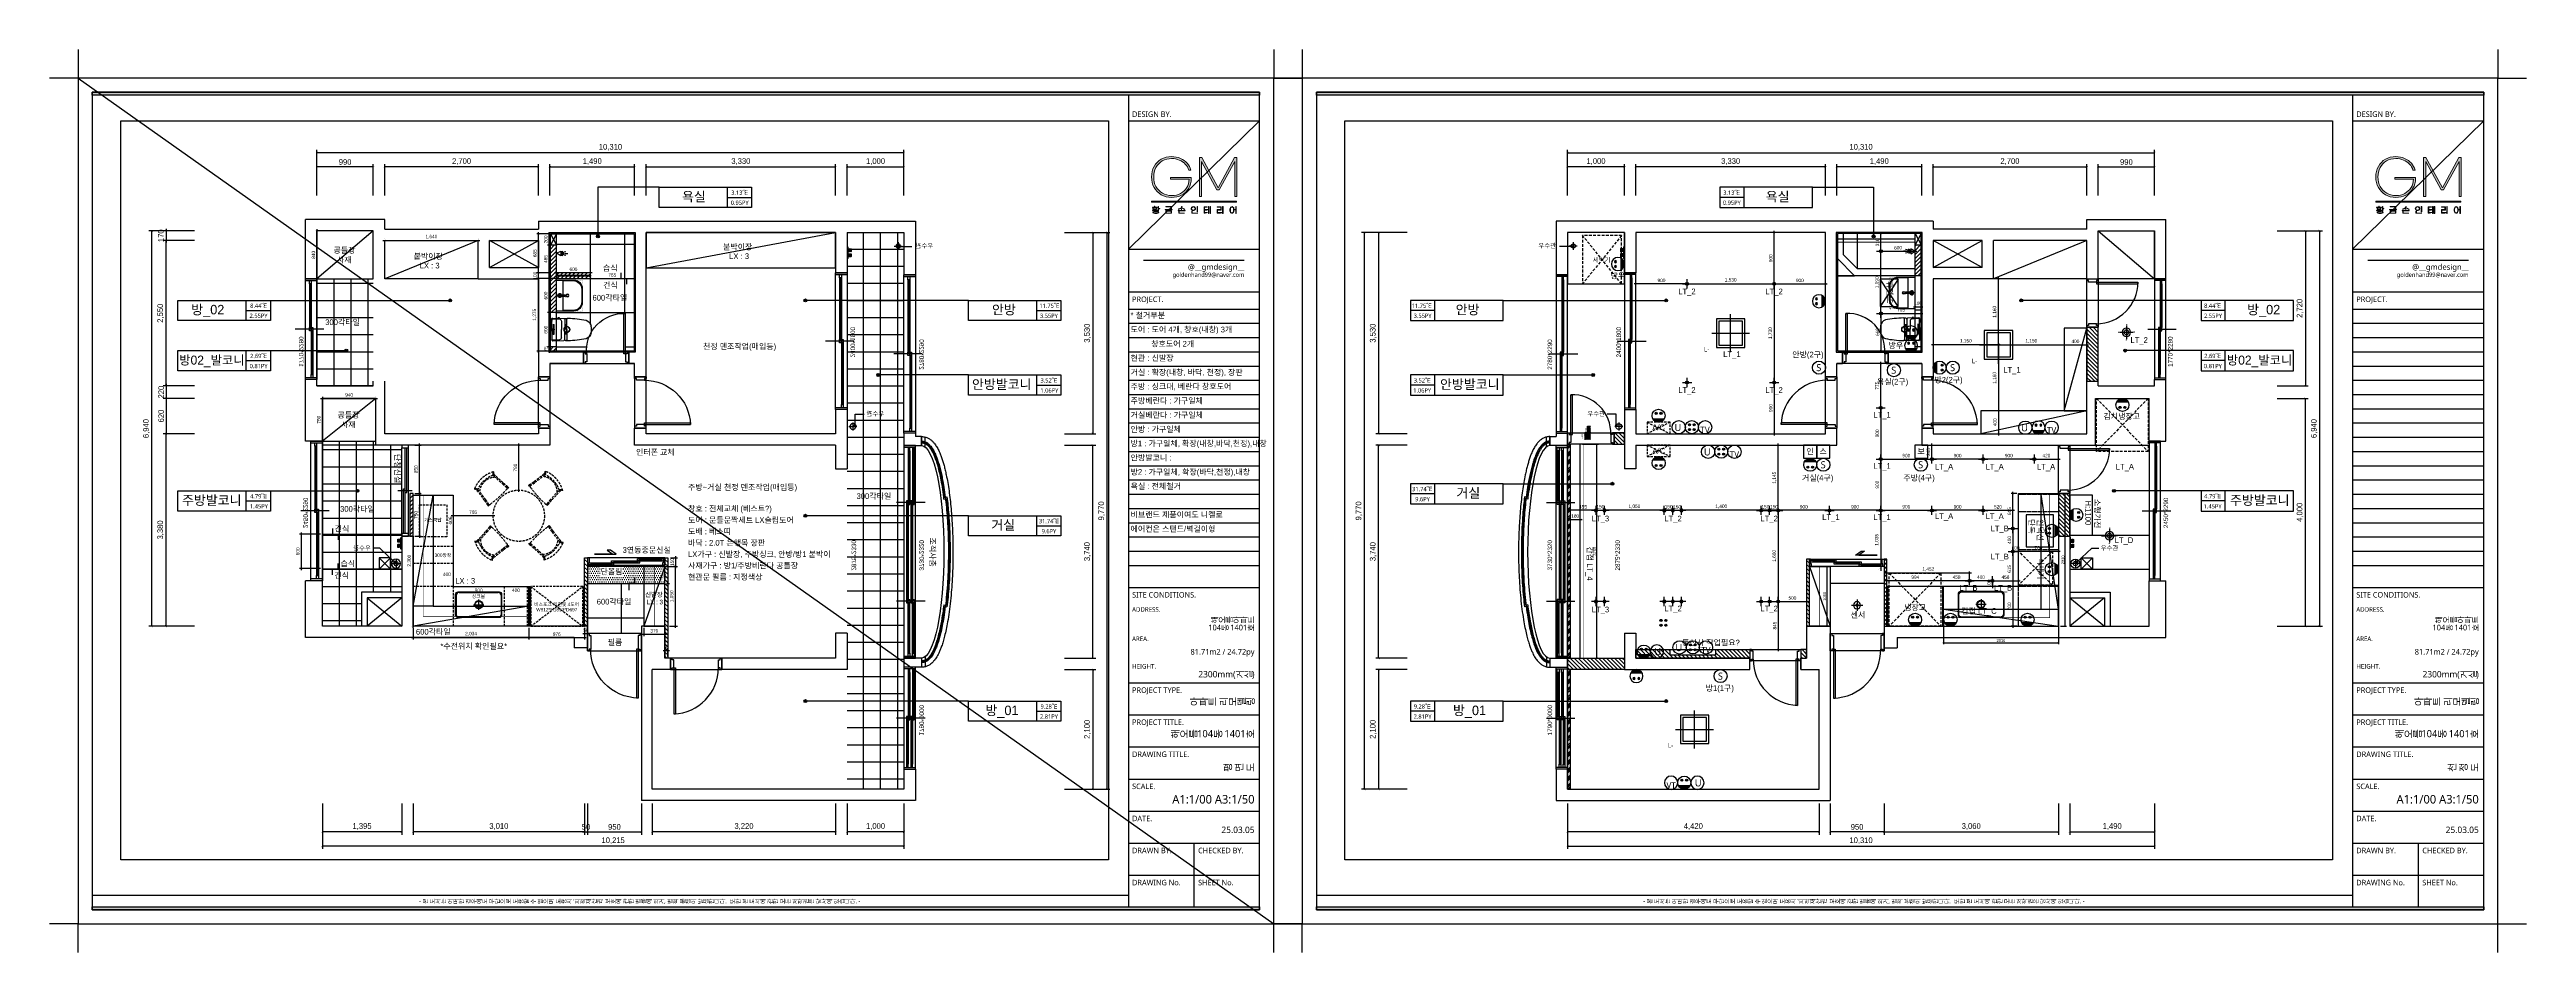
# Model space of a CAD drawing. Header units: inches. Extents: x 47110 to 276445, y 19043 to 183074.
# Drawn here: x 47110 to 90610, y 19043 to 34893 of the extents above; entities that cross this region are included whole.
import ezdxf
from ezdxf.enums import TextEntityAlignment as Align

# ---------------------------------------------------------------- set-up
doc = ezdxf.new("R2010")
doc.units = ezdxf.units.IN
doc.header["$LTSCALE"] = 50
doc.header["$MEASUREMENT"] = 0
doc.header["$PDSIZE"] = 700.071425
for name, pattern in [('DASHEDX2', [1.5, 1, -0.5]), ('DH-HID2', [1.2, 0.8, -0.4]), ('DOT', [0.25, 0, -0.25]), ('HID', [2.5, 1.5, -1]), ('HID2', [1, 0.5, -0.5]), ('HIDDEN', [0.375, 0.25, -0.125])]:
    doc.linetypes.add(name, pattern=pattern)
for name, color, linetype in [('0-ELC TEXT', 7, 'Continuous'), ('03-TEXT', 3, 'Continuous'), ('03-WAL NEW', 3, 'Continuous'), ('04_FUR', 6, 'Continuous'), ('06-FUR', 6, 'Continuous'), ('06-LIGHT', 4, 'Continuous'), ('07-DIM', 1, 'Continuous'), ('07-DIM WAL', 5, 'Continuous'), ('08-HAT', 8, 'Continuous'), ('3.기호.계단선', 30, 'Continuous'), ('_U+B808_U+C774_U+C5B4 2', 7, 'Continuous'), ('BATH', 4, 'Continuous'), ('C-WALL1', 2, 'Continuous'), ('C-WIN', 4, 'Continuous'), ('CEIL-DOOR', 6, 'Continuous'), ('CO-BATH', 6, 'Continuous'), ('CO-DOOR', 8, 'Continuous'), ('CO-FURB-DN', 9, 'Continuous'), ('F-SYM', 7, 'Continuous'), ('fin', 5, 'Continuous'), ('FORM(YOURNAME)-11', 1, 'Continuous'), ('FU-FURM', 251, 'DH-HID2'), ('HAT', 8, 'Continuous'), ('HL', 6, 'HIDDEN'), ('Layer 1', 7, 'Continuous'), ('RC-LIGHT', 7, 'Continuous'), ('TOILET-1', 6, 'Continuous'), ('U-LANP', 6, 'Continuous'), ('WAL NEW', 3, 'Continuous'), ('도면층2', 2, 'Continuous'), ('도면층4', 4, 'Continuous'), ('도면층5', 5, 'Continuous'), ('도면층8', 8, 'Continuous'), ('설비', 140, 'Continuous')]:
    doc.layers.add(name, color=color, linetype=linetype)
doc.styles.add('DH-TEXT', font='@Microsoft JhengHei Light.ttf')
doc.styles.add('HY 울릉도 L', font='H2GTRM.TTF')
doc.styles.add('N 맑은고딕', font='malgun.ttf')
doc.styles.get("Standard").update_dxf_attribs({"font": 'txt.shx', "bigfont": 'whgtxt.shx'})
doc.styles.add('YOURNAME', font='@Microsoft JhengHei Light.ttf')
doc.styles.add('넥슨고딕', font='@Microsoft JhengHei Light.ttf')
doc.styles.add('마감재', font='stylu.ttf')
doc.styles.add('스타일1', font='H2GTRE.TTF')
doc.styles.add('코레일둥고', font='')
doc.styles.add('휴먼엑스포', font='Expo M.ttf')
doc.styles.get('코레일둥고').set_extended_font_data('THE정고딕110')
doc.dimstyles.new('20', dxfattribs={"dimscale": 20, "dimtxt": 2.5, "dimasz": 2.5, "dimexe": 1.25, "dimexo": 2, "dimtad": 1, "dimdec": 0, "dimtxsty": '스타일1', "dimblk": 'DOTSMALL', "dimcen": 2.5, "dimclrd": 1, "dimclre": 1, "dimclrt": 7, "dimadec": 0, "dimazin": 0, "dimtfac": 1, "dimtdec": 0, "dimtix": 1, "dimtmove": 0, "dimatfit": 3, "dimldrblk": 'DOTSMALL', "dimfxl": 1.25, "dimarcsym": 0})
doc.dimstyles.new('30', dxfattribs={"dimscale": 30, "dimtxt": 2, "dimasz": 1, "dimexe": 1, "dimexo": 1, "dimgap": 1, "dimtad": 1, "dimdec": 0, "dimrnd": 0.05, "dimdsep": 46, "dimlunit": 6, "dimtxsty": 'HY 울릉도 L', "dimblk": 'ARCHTICK', "dimcen": 2.5, "dimdle": 1, "dimclrd": 133, "dimclre": 133, "dimclrt": 30, "dimadec": 0, "dimazin": 0, "dimtfac": 1, "dimtdec": 0, "dimtix": 1, "dimtmove": 2, "dimatfit": 3, "dimldrblk": 'ARCHTICK', "dimfxl": 1, "dimlwd": -1, "dimlwe": -1, "dimarcsym": 0})
doc.dimstyles.new('벽치수 Copy of DIM-50', dxfattribs={"dimscale": 50, "dimtxt": 2, "dimasz": 0.7, "dimexe": 1, "dimexo": 1, "dimgap": 0.7, "dimtad": 1, "dimdec": 0, "dimzin": 1, "dimdsep": 46, "dimlunit": 6, "dimtxsty": '마감재', "dimblk": 'ARCHTICK', "dimcen": -0.09, "dimclrd": 256, "dimclre": 256, "dimclrt": 3, "dimadec": 0, "dimazin": 0, "dimtfac": 1, "dimtdec": 0, "dimtix": 1, "dimtmove": 2, "dimatfit": 0, "dimldrblk": 'ARCHTICK', "dimfxl": 1, "dimtolj": 1, "dimtzin": 0, "dimarcsym": 0})
pattern_1 = [(315, (0, 0), (35.35534, 35.35534), [])]
pattern_2 = [(315, (21093, 0), (35.35534, 35.35534), [])]
pattern_3 = [(45, (-10, -59.66), (-35.35534, 35.35534), [])]
pattern_4 = [(0, (51805.94, 28988.68), (0, 300), []), (90, (51805.94, 28988.68), (-300, 2e-14), [])]

# ---------------------------------------------------------------- blocks, each defined once
blk = doc.blocks.new('block 29')
at = {"layer": '_U+B808_U+C774_U+C5B4 2'}
h = blk.add_hatch(color=35, dxfattribs=at)
h.dxf.hatch_style = 2
edge = h.paths.add_edge_path()
edge.add_spline(control_points=[(626.3, -130.3), (626.1, -130.3), (625.8, -130.4), (625.5, -130.4), (625.5, -130.4), (624.4, -130.4), (624.4, -130.4), (624.4, -130.4), (624.4, -130.2), (624.4, -130.2), (624.4, -130.2), (625.4, -130.2), (625.4, -130.2), (625.4, -130.2), (625.4, -129.9), (625.4, -129.9), (625.2, -129.9), (625, -129.8), (624.8, -129.8), (624.7, -129.7), (624.6, -129.6), (624.6, -129.4), (624.6, -129.3), (624.7, -129.2), (624.8, -129.1), (625, -129), (625.2, -129), (625.5, -129), (625.8, -129), (626, -129), (626.2, -129.1), (626.3, -129.2), (626.4, -129.3), (626.4, -129.4), (626.4, -129.6), (626.3, -129.7), (626.2, -129.8), (626, -129.8), (625.8, -129.9), (625.6, -129.9), (625.6, -129.9), (625.6, -130.2), (625.6, -130.2), (626.2, -130.2), (626.6, -130.2), (626.8, -130.1), (626.8, -130.1), (626.8, -130.2), (626.8, -130.2), (626.7, -130.3), (626.5, -130.3), (626.3, -130.3)], knot_values=[0, 0, 0, 0, 1, 1, 1, 2, 2, 2, 3, 3, 3, 4, 4, 4, 5, 5, 5, 6, 6, 6, 7, 7, 7, 8, 8, 8, 9, 9, 9, 10, 10, 10, 11, 11, 11, 12, 12, 12, 13, 13, 13, 14, 14, 14, 15, 15, 15, 16, 16, 16, 17, 17, 17, 17], degree=3, periodic=0)
h.paths.add_polyline_path([(626.6, -128.8), (624.4, -128.8), (624.4, -128.7), (625.4, -128.7), (625.4, -128.2), (625.6, -128.2), (625.6, -128.7), (626.6, -128.7)])
edge = h.paths.add_edge_path()
edge.add_spline(control_points=[(627, -130.8), (627.2, -130.8), (627.4, -131), (627.4, -131.1), (627.4, -131.3), (627.2, -131.4), (627, -131.5), (626.7, -131.6), (626.4, -131.6), (626, -131.6), (625.6, -131.6), (625.3, -131.6), (625, -131.5), (624.8, -131.4), (624.6, -131.3), (624.6, -131.1), (624.6, -131), (624.8, -130.8), (625, -130.8), (625.3, -130.7), (625.6, -130.6), (626, -130.6), (626.4, -130.6), (626.7, -130.7), (627, -130.8)], knot_values=[0, 0, 0, 0, 1, 1, 1, 2, 2, 2, 3, 3, 3, 4, 4, 4, 5, 5, 5, 6, 6, 6, 7, 7, 7, 8, 8, 8, 8], degree=3, periodic=0)
edge = h.paths.add_edge_path()
edge.add_spline(control_points=[(624.9, -129.7), (625.1, -129.7), (625.3, -129.8), (625.5, -129.8), (625.7, -129.8), (625.9, -129.7), (626.1, -129.7), (626.2, -129.6), (626.3, -129.5), (626.3, -129.4), (626.3, -129.3), (626.2, -129.3), (626.1, -129.2), (625.9, -129.2), (625.7, -129.1), (625.5, -129.1), (625.3, -129.1), (625.1, -129.2), (624.9, -129.2), (624.8, -129.3), (624.7, -129.3), (624.7, -129.4), (624.7, -129.5), (624.8, -129.6), (624.9, -129.7)], knot_values=[0, 0, 0, 0, 1, 1, 1, 2, 2, 2, 3, 3, 3, 4, 4, 4, 5, 5, 5, 6, 6, 6, 7, 7, 7, 8, 8, 8, 8], degree=3, periodic=0)
edge = h.paths.add_edge_path()
edge.add_spline(control_points=[(626.8, -131.4), (627.1, -131.3), (627.2, -131.2), (627.2, -131.1), (627.2, -131), (627.1, -130.9), (626.8, -130.9), (626.6, -130.8), (626.3, -130.8), (626, -130.8), (625.7, -130.8), (625.4, -130.8), (625.2, -130.9), (624.9, -130.9), (624.8, -131), (624.8, -131.1), (624.8, -131.2), (624.9, -131.3), (625.2, -131.4), (625.4, -131.4), (625.7, -131.5), (626, -131.5), (626.3, -131.5), (626.6, -131.4), (626.8, -131.4)], knot_values=[0, 0, 0, 0, 1, 1, 1, 2, 2, 2, 3, 3, 3, 4, 4, 4, 5, 5, 5, 6, 6, 6, 7, 7, 7, 8, 8, 8, 8], degree=3, periodic=0)
h.paths.add_polyline_path([(627.8, -129.3), (627.8, -129.4), (627.3, -129.4), (627.3, -130.5), (627.1, -130.5), (627.1, -128.3), (627.3, -128.3), (627.3, -129.3)])
h = blk.add_hatch(color=35, dxfattribs=at)
h.dxf.hatch_style = 2
h.paths.add_polyline_path([(633.7, -129.9), (630.4, -129.9), (630.4, -129.8), (633.7, -129.8)])
h.paths.add_polyline_path([(633.4, -129.5), (633.2, -129.5), (633.2, -128.5), (630.7, -128.5), (630.7, -128.4), (633.4, -128.4)])
h.paths.add_polyline_path([(633.4, -131.5), (630.7, -131.5), (630.7, -130.4), (633.4, -130.4)])
h.paths.add_polyline_path([(633.2, -131.4), (633.2, -130.5), (630.8, -130.5), (630.8, -131.4)])
h = blk.add_hatch(color=35, dxfattribs=at)
h.dxf.hatch_style = 2
h.paths.add_polyline_path([(639.7, -130.2), (639.7, -130.3), (636.4, -130.3), (636.4, -130.2), (638, -130.2), (638, -129.5), (638.1, -129.5), (638.1, -130.2)])
edge = h.paths.add_edge_path()
edge.add_spline(control_points=[(637.4, -129.5), (637.1, -129.6), (636.8, -129.7), (636.6, -129.7), (636.6, -129.7), (636.6, -129.5), (636.6, -129.5), (636.8, -129.5), (637, -129.5), (637.2, -129.3), (637.5, -129.2), (637.7, -129.1), (637.8, -128.9), (638, -128.7), (638.1, -128.5), (638.1, -128.3), (638.1, -128.3), (638.3, -128.3), (638.3, -128.3), (638.3, -128.5), (638.2, -128.6), (638.1, -128.8), (638.1, -128.8), (639.6, -129.6), (639.6, -129.6), (639.6, -129.6), (639.5, -129.7), (639.5, -129.7), (639.5, -129.7), (638, -128.9), (638, -128.9), (637.8, -129.1), (637.6, -129.3), (637.4, -129.5)], knot_values=[0, 0, 0, 0, 1, 1, 1, 2, 2, 2, 3, 3, 3, 4, 4, 4, 5, 5, 5, 6, 6, 6, 7, 7, 7, 8, 8, 8, 9, 9, 9, 10, 10, 10, 11, 11, 11, 11], degree=3, periodic=0)
h.paths.add_polyline_path([(636.9, -131.4), (639.5, -131.4), (639.5, -131.5), (636.7, -131.5), (636.7, -130.6), (636.9, -130.6)])
h = blk.add_hatch(color=35, dxfattribs=at)
h.dxf.hatch_style = 2
edge = h.paths.add_edge_path()
edge.add_spline(control_points=[(644.1, -128.5), (644.2, -128.6), (644.4, -128.7), (644.4, -128.8), (644.5, -129), (644.6, -129.1), (644.6, -129.3), (644.6, -129.5), (644.5, -129.6), (644.4, -129.8), (644.4, -129.9), (644.2, -130), (644.1, -130.1), (643.9, -130.2), (643.8, -130.2), (643.5, -130.2), (643.3, -130.2), (643.2, -130.2), (643, -130.1), (642.8, -130), (642.7, -129.9), (642.7, -129.8), (642.6, -129.6), (642.5, -129.5), (642.5, -129.3), (642.5, -129.1), (642.6, -129), (642.7, -128.8), (642.7, -128.7), (642.8, -128.6), (643, -128.5), (643.2, -128.4), (643.3, -128.4), (643.5, -128.4), (643.8, -128.4), (643.9, -128.4), (644.1, -128.5)], knot_values=[0, 0, 0, 0, 1, 1, 1, 2, 2, 2, 3, 3, 3, 4, 4, 4, 5, 5, 5, 6, 6, 6, 7, 7, 7, 8, 8, 8, 9, 9, 9, 10, 10, 10, 11, 11, 11, 12, 12, 12, 12], degree=3, periodic=0)
edge = h.paths.add_edge_path()
edge.add_spline(control_points=[(643.1, -128.6), (643, -128.7), (642.9, -128.8), (642.8, -128.9), (642.7, -129), (642.7, -129.2), (642.7, -129.3), (642.7, -129.5), (642.7, -129.6), (642.8, -129.7), (642.9, -129.8), (643, -129.9), (643.1, -130), (643.2, -130.1), (643.4, -130.1), (643.5, -130.1), (643.7, -130.1), (643.9, -130.1), (644, -130), (644.1, -129.9), (644.2, -129.8), (644.3, -129.7), (644.4, -129.6), (644.4, -129.5), (644.4, -129.3), (644.4, -129.2), (644.4, -129), (644.3, -128.9), (644.2, -128.8), (644.1, -128.7), (644, -128.6), (643.9, -128.6), (643.7, -128.5), (643.5, -128.5), (643.4, -128.5), (643.2, -128.6), (643.1, -128.6)], knot_values=[0, 0, 0, 0, 1, 1, 1, 2, 2, 2, 3, 3, 3, 4, 4, 4, 5, 5, 5, 6, 6, 6, 7, 7, 7, 8, 8, 8, 9, 9, 9, 10, 10, 10, 11, 11, 11, 12, 12, 12, 12], degree=3, periodic=0)
h.paths.add_polyline_path([(643, -131.4), (645.6, -131.4), (645.6, -131.5), (642.8, -131.5), (642.8, -130.5), (643, -130.5)])
h.paths.add_polyline_path([(645.5, -130.8), (645.3, -130.8), (645.3, -128.3), (645.5, -128.3)])
h = blk.add_hatch(color=35, dxfattribs=at)
h.dxf.hatch_style = 2
edge = h.paths.add_edge_path()
edge.add_spline(control_points=[(649.1, -131.2), (649.4, -131.2), (649.6, -131.2), (649.8, -131.2), (649.9, -131.2), (650.1, -131.1), (650.2, -131.1), (650.2, -131.1), (650.2, -131.2), (650.2, -131.2), (650, -131.3), (649.6, -131.4), (649.1, -131.4), (649.1, -131.4), (648.6, -131.4), (648.6, -131.4), (648.6, -131.4), (648.6, -128.5), (648.6, -128.5), (648.6, -128.5), (650.1, -128.5), (650.1, -128.5), (650.1, -128.5), (650.1, -128.6), (650.1, -128.6), (650.1, -128.6), (648.8, -128.6), (648.8, -128.6), (648.8, -128.6), (648.8, -129.8), (648.8, -129.8), (648.8, -129.8), (649.9, -129.8), (649.9, -129.8), (649.9, -129.8), (649.9, -130), (649.9, -130), (649.9, -130), (648.8, -130), (648.8, -130), (648.8, -130), (648.8, -131.2), (648.8, -131.2), (648.8, -131.2), (649.1, -131.2), (649.1, -131.2)], knot_values=[0, 0, 0, 0, 1, 1, 1, 2, 2, 2, 3, 3, 3, 4, 4, 4, 5, 5, 5, 6, 6, 6, 7, 7, 7, 8, 8, 8, 9, 9, 9, 10, 10, 10, 11, 11, 11, 12, 12, 12, 13, 13, 13, 14, 14, 14, 15, 15, 15, 15], degree=3, periodic=0)
h.paths.add_polyline_path([(650.6, -128.3), (650.8, -128.3), (650.8, -131.6), (650.6, -131.6), (650.6, -129.9), (650.1, -129.9), (650.1, -129.8), (650.6, -129.8)])
h.paths.add_polyline_path([(651.6, -128.3), (651.6, -131.6), (651.4, -131.6), (651.4, -128.3)])
h = blk.add_hatch(color=35, dxfattribs=at)
h.dxf.hatch_style = 2
edge = h.paths.add_edge_path()
edge.add_spline(control_points=[(656.6, -130), (656.6, -130), (654.9, -130), (654.9, -130), (654.9, -130), (654.9, -131.2), (654.9, -131.2), (654.9, -131.2), (656.1, -131.2), (656.1, -131.2), (656.2, -131.2), (656.4, -131.2), (656.5, -131.2), (656.7, -131.2), (656.8, -131.1), (656.9, -131.1), (656.9, -131.1), (656.9, -131.2), (656.9, -131.2), (656.8, -131.3), (656.7, -131.3), (656.6, -131.3), (656.4, -131.4), (656.2, -131.4), (656.1, -131.4), (656.1, -131.4), (654.7, -131.4), (654.7, -131.4), (654.7, -131.4), (654.7, -129.8), (654.7, -129.8), (654.7, -129.8), (656.4, -129.8), (656.4, -129.8), (656.4, -129.8), (656.4, -128.6), (656.4, -128.6), (656.4, -128.6), (654.7, -128.6), (654.7, -128.6), (654.7, -128.6), (654.7, -128.5), (654.7, -128.5), (654.7, -128.5), (656.6, -128.5), (656.6, -128.5), (656.6, -128.5), (656.6, -130), (656.6, -130)], knot_values=[0, 0, 0, 0, 1, 1, 1, 2, 2, 2, 3, 3, 3, 4, 4, 4, 5, 5, 5, 6, 6, 6, 7, 7, 7, 8, 8, 8, 9, 9, 9, 10, 10, 10, 11, 11, 11, 12, 12, 12, 13, 13, 13, 14, 14, 14, 15, 15, 15, 16, 16, 16, 16], degree=3, periodic=0)
h.paths.add_polyline_path([(657.5, -131.6), (657.3, -131.6), (657.3, -128.3), (657.5, -128.3)])
h = blk.add_hatch(color=35, dxfattribs=at)
h.dxf.hatch_style = 2
edge = h.paths.add_edge_path()
edge.add_spline(control_points=[(663.6, -128.3), (663.6, -128.3), (663.6, -131.6), (663.6, -131.6), (663.6, -131.6), (663.4, -131.6), (663.4, -131.6), (663.4, -131.6), (663.4, -129.9), (663.4, -129.9), (663.4, -129.9), (662.6, -129.9), (662.6, -129.9), (662.6, -130.3), (662.6, -130.5), (662.5, -130.8), (662.4, -131), (662.3, -131.2), (662.1, -131.3), (662, -131.4), (661.8, -131.4), (661.7, -131.4), (661.5, -131.4), (661.3, -131.4), (661.2, -131.3), (661, -131.2), (660.9, -131), (660.8, -130.8), (660.7, -130.5), (660.7, -130.3), (660.7, -129.9), (660.7, -129.6), (660.7, -129.3), (660.8, -129.1), (660.9, -128.9), (661, -128.7), (661.2, -128.6), (661.3, -128.5), (661.5, -128.4), (661.7, -128.4), (661.8, -128.4), (662, -128.5), (662.1, -128.6), (662.3, -128.7), (662.4, -128.8), (662.5, -129), (662.5, -129.2), (662.6, -129.5), (662.6, -129.8), (662.6, -129.8), (663.4, -129.8), (663.4, -129.8), (663.4, -129.8), (663.4, -128.3), (663.4, -128.3), (663.4, -128.3), (663.6, -128.3), (663.6, -128.3)], knot_values=[0, 0, 0, 0, 1, 1, 1, 2, 2, 2, 3, 3, 3, 4, 4, 4, 5, 5, 5, 6, 6, 6, 7, 7, 7, 8, 8, 8, 9, 9, 9, 10, 10, 10, 11, 11, 11, 12, 12, 12, 13, 13, 13, 14, 14, 14, 15, 15, 15, 16, 16, 16, 17, 17, 17, 18, 18, 18, 19, 19, 19, 19], degree=3, periodic=0)
edge = h.paths.add_edge_path()
edge.add_spline(control_points=[(662.1, -131.1), (662.2, -131), (662.3, -130.9), (662.3, -130.7), (662.4, -130.5), (662.4, -130.2), (662.4, -129.9), (662.4, -129.6), (662.4, -129.4), (662.3, -129.2), (662.3, -129), (662.2, -128.8), (662.1, -128.7), (661.9, -128.6), (661.8, -128.6), (661.7, -128.6), (661.5, -128.6), (661.4, -128.6), (661.2, -128.7), (661.1, -128.8), (661, -129), (661, -129.2), (660.9, -129.4), (660.9, -129.6), (660.9, -129.9), (660.9, -130.2), (660.9, -130.5), (661, -130.7), (661, -130.9), (661.1, -131), (661.2, -131.1), (661.4, -131.2), (661.5, -131.3), (661.7, -131.3), (661.8, -131.3), (661.9, -131.2), (662.1, -131.1)], knot_values=[0, 0, 0, 0, 1, 1, 1, 2, 2, 2, 3, 3, 3, 4, 4, 4, 5, 5, 5, 6, 6, 6, 7, 7, 7, 8, 8, 8, 9, 9, 9, 10, 10, 10, 11, 11, 11, 12, 12, 12, 12], degree=3, periodic=0)
at = {"layer": '_U+B808_U+C774_U+C5B4 2', "lineweight": 0}
for points in [[(626.6, -128.8), (624.4, -128.8), (624.4, -128.7), (625.4, -128.7), (625.4, -128.2), (625.6, -128.2), (625.6, -128.7), (626.6, -128.7), (626.6, -128.8)], [(627.8, -129.3), (627.8, -129.4), (627.3, -129.4), (627.3, -130.5), (627.1, -130.5), (627.1, -128.3), (627.3, -128.3), (627.3, -129.3), (627.8, -129.3)], [(633.7, -129.9), (630.4, -129.9), (630.4, -129.8), (633.7, -129.8), (633.7, -129.9)], [(633.4, -129.5), (633.2, -129.5), (633.2, -128.5), (630.7, -128.5), (630.7, -128.4), (633.4, -128.4), (633.4, -129.5)], [(633.4, -131.5), (630.7, -131.5), (630.7, -130.4), (633.4, -130.4), (633.4, -131.5)], [(633.2, -131.4), (633.2, -130.5), (630.8, -130.5), (630.8, -131.4), (633.2, -131.4)], [(639.7, -130.2), (639.7, -130.3), (636.4, -130.3), (636.4, -130.2), (638, -130.2), (638, -129.5), (638.1, -129.5), (638.1, -130.2), (639.7, -130.2)], [(636.9, -131.4), (639.5, -131.4), (639.5, -131.5), (636.7, -131.5), (636.7, -130.6), (636.9, -130.6), (636.9, -131.4)], [(643, -131.4), (645.6, -131.4), (645.6, -131.5), (642.8, -131.5), (642.8, -130.5), (643, -130.5), (643, -131.4)], [(645.5, -130.8), (645.3, -130.8), (645.3, -128.3), (645.5, -128.3), (645.5, -130.8)], [(650.6, -128.3), (650.8, -128.3), (650.8, -131.6), (650.6, -131.6), (650.6, -129.9), (650.1, -129.9), (650.1, -129.8), (650.6, -129.8), (650.6, -128.3)], [(651.6, -128.3), (651.6, -131.6), (651.4, -131.6), (651.4, -128.3), (651.6, -128.3)], [(657.5, -131.6), (657.3, -131.6), (657.3, -128.3), (657.5, -128.3), (657.5, -131.6)]]:
    blk.add_lwpolyline(points, dxfattribs=at)
for points, knots in [([(626.3, -130.3), (626.1, -130.3), (625.8, -130.4), (625.5, -130.4), (625.5, -130.4), (624.4, -130.4), (624.4, -130.4), (624.4, -130.4), (624.4, -130.2), (624.4, -130.2), (624.4, -130.2), (625.4, -130.2), (625.4, -130.2), (625.4, -130.2), (625.4, -129.9), (625.4, -129.9), (625.2, -129.9), (625, -129.8), (624.8, -129.8), (624.7, -129.7), (624.6, -129.6), (624.6, -129.4), (624.6, -129.3), (624.7, -129.2), (624.8, -129.1), (625, -129), (625.2, -129), (625.5, -129), (625.8, -129), (626, -129), (626.2, -129.1), (626.3, -129.2), (626.4, -129.3), (626.4, -129.4), (626.4, -129.6), (626.3, -129.7), (626.2, -129.8), (626, -129.8), (625.8, -129.9), (625.6, -129.9), (625.6, -129.9), (625.6, -130.2), (625.6, -130.2), (626.2, -130.2), (626.6, -130.2), (626.8, -130.1), (626.8, -130.1), (626.8, -130.2), (626.8, -130.2), (626.7, -130.3), (626.5, -130.3), (626.3, -130.3)], [0, 0, 0, 0, 1, 1, 1, 2, 2, 2, 3, 3, 3, 4, 4, 4, 5, 5, 5, 6, 6, 6, 7, 7, 7, 8, 8, 8, 9, 9, 9, 10, 10, 10, 11, 11, 11, 12, 12, 12, 13, 13, 13, 14, 14, 14, 15, 15, 15, 16, 16, 16, 17, 17, 17, 17]), ([(627, -130.8), (627.2, -130.8), (627.4, -131), (627.4, -131.1), (627.4, -131.3), (627.2, -131.4), (627, -131.5), (626.7, -131.6), (626.4, -131.6), (626, -131.6), (625.6, -131.6), (625.3, -131.6), (625, -131.5), (624.8, -131.4), (624.6, -131.3), (624.6, -131.1), (624.6, -131), (624.8, -130.8), (625, -130.8), (625.3, -130.7), (625.6, -130.6), (626, -130.6), (626.4, -130.6), (626.7, -130.7), (627, -130.8)], [0, 0, 0, 0, 1, 1, 1, 2, 2, 2, 3, 3, 3, 4, 4, 4, 5, 5, 5, 6, 6, 6, 7, 7, 7, 8, 8, 8, 8]), ([(624.9, -129.7), (625.1, -129.7), (625.3, -129.8), (625.5, -129.8), (625.7, -129.8), (625.9, -129.7), (626.1, -129.7), (626.2, -129.6), (626.3, -129.5), (626.3, -129.4), (626.3, -129.3), (626.2, -129.3), (626.1, -129.2), (625.9, -129.2), (625.7, -129.1), (625.5, -129.1), (625.3, -129.1), (625.1, -129.2), (624.9, -129.2), (624.8, -129.3), (624.7, -129.3), (624.7, -129.4), (624.7, -129.5), (624.8, -129.6), (624.9, -129.7)], [0, 0, 0, 0, 1, 1, 1, 2, 2, 2, 3, 3, 3, 4, 4, 4, 5, 5, 5, 6, 6, 6, 7, 7, 7, 8, 8, 8, 8]), ([(626.8, -131.4), (627.1, -131.3), (627.2, -131.2), (627.2, -131.1), (627.2, -131), (627.1, -130.9), (626.8, -130.9), (626.6, -130.8), (626.3, -130.8), (626, -130.8), (625.7, -130.8), (625.4, -130.8), (625.2, -130.9), (624.9, -130.9), (624.8, -131), (624.8, -131.1), (624.8, -131.2), (624.9, -131.3), (625.2, -131.4), (625.4, -131.4), (625.7, -131.5), (626, -131.5), (626.3, -131.5), (626.6, -131.4), (626.8, -131.4)], [0, 0, 0, 0, 1, 1, 1, 2, 2, 2, 3, 3, 3, 4, 4, 4, 5, 5, 5, 6, 6, 6, 7, 7, 7, 8, 8, 8, 8]), ([(637.4, -129.5), (637.1, -129.6), (636.8, -129.7), (636.6, -129.7), (636.6, -129.7), (636.6, -129.5), (636.6, -129.5), (636.8, -129.5), (637, -129.5), (637.2, -129.3), (637.5, -129.2), (637.7, -129.1), (637.8, -128.9), (638, -128.7), (638.1, -128.5), (638.1, -128.3), (638.1, -128.3), (638.3, -128.3), (638.3, -128.3), (638.3, -128.5), (638.2, -128.6), (638.1, -128.8), (638.1, -128.8), (639.6, -129.6), (639.6, -129.6), (639.6, -129.6), (639.5, -129.7), (639.5, -129.7), (639.5, -129.7), (638, -128.9), (638, -128.9), (637.8, -129.1), (637.6, -129.3), (637.4, -129.5)], [0, 0, 0, 0, 1, 1, 1, 2, 2, 2, 3, 3, 3, 4, 4, 4, 5, 5, 5, 6, 6, 6, 7, 7, 7, 8, 8, 8, 9, 9, 9, 10, 10, 10, 11, 11, 11, 11]), ([(644.1, -128.5), (644.2, -128.6), (644.4, -128.7), (644.4, -128.8), (644.5, -129), (644.6, -129.1), (644.6, -129.3), (644.6, -129.5), (644.5, -129.6), (644.4, -129.8), (644.4, -129.9), (644.2, -130), (644.1, -130.1), (643.9, -130.2), (643.8, -130.2), (643.5, -130.2), (643.3, -130.2), (643.2, -130.2), (643, -130.1), (642.8, -130), (642.7, -129.9), (642.7, -129.8), (642.6, -129.6), (642.5, -129.5), (642.5, -129.3), (642.5, -129.1), (642.6, -129), (642.7, -128.8), (642.7, -128.7), (642.8, -128.6), (643, -128.5), (643.2, -128.4), (643.3, -128.4), (643.5, -128.4), (643.8, -128.4), (643.9, -128.4), (644.1, -128.5)], [0, 0, 0, 0, 1, 1, 1, 2, 2, 2, 3, 3, 3, 4, 4, 4, 5, 5, 5, 6, 6, 6, 7, 7, 7, 8, 8, 8, 9, 9, 9, 10, 10, 10, 11, 11, 11, 12, 12, 12, 12]), ([(643.1, -128.6), (643, -128.7), (642.9, -128.8), (642.8, -128.9), (642.7, -129), (642.7, -129.2), (642.7, -129.3), (642.7, -129.5), (642.7, -129.6), (642.8, -129.7), (642.9, -129.8), (643, -129.9), (643.1, -130), (643.2, -130.1), (643.4, -130.1), (643.5, -130.1), (643.7, -130.1), (643.9, -130.1), (644, -130), (644.1, -129.9), (644.2, -129.8), (644.3, -129.7), (644.4, -129.6), (644.4, -129.5), (644.4, -129.3), (644.4, -129.2), (644.4, -129), (644.3, -128.9), (644.2, -128.8), (644.1, -128.7), (644, -128.6), (643.9, -128.6), (643.7, -128.5), (643.5, -128.5), (643.4, -128.5), (643.2, -128.6), (643.1, -128.6)], [0, 0, 0, 0, 1, 1, 1, 2, 2, 2, 3, 3, 3, 4, 4, 4, 5, 5, 5, 6, 6, 6, 7, 7, 7, 8, 8, 8, 9, 9, 9, 10, 10, 10, 11, 11, 11, 12, 12, 12, 12]), ([(649.1, -131.2), (649.4, -131.2), (649.6, -131.2), (649.8, -131.2), (649.9, -131.2), (650.1, -131.1), (650.2, -131.1), (650.2, -131.1), (650.2, -131.2), (650.2, -131.2), (650, -131.3), (649.6, -131.4), (649.1, -131.4), (649.1, -131.4), (648.6, -131.4), (648.6, -131.4), (648.6, -131.4), (648.6, -128.5), (648.6, -128.5), (648.6, -128.5), (650.1, -128.5), (650.1, -128.5), (650.1, -128.5), (650.1, -128.6), (650.1, -128.6), (650.1, -128.6), (648.8, -128.6), (648.8, -128.6), (648.8, -128.6), (648.8, -129.8), (648.8, -129.8), (648.8, -129.8), (649.9, -129.8), (649.9, -129.8), (649.9, -129.8), (649.9, -130), (649.9, -130), (649.9, -130), (648.8, -130), (648.8, -130), (648.8, -130), (648.8, -131.2), (648.8, -131.2), (648.8, -131.2), (649.1, -131.2), (649.1, -131.2)], [0, 0, 0, 0, 1, 1, 1, 2, 2, 2, 3, 3, 3, 4, 4, 4, 5, 5, 5, 6, 6, 6, 7, 7, 7, 8, 8, 8, 9, 9, 9, 10, 10, 10, 11, 11, 11, 12, 12, 12, 13, 13, 13, 14, 14, 14, 15, 15, 15, 15]), ([(656.6, -130), (656.6, -130), (654.9, -130), (654.9, -130), (654.9, -130), (654.9, -131.2), (654.9, -131.2), (654.9, -131.2), (656.1, -131.2), (656.1, -131.2), (656.2, -131.2), (656.4, -131.2), (656.5, -131.2), (656.7, -131.2), (656.8, -131.1), (656.9, -131.1), (656.9, -131.1), (656.9, -131.2), (656.9, -131.2), (656.8, -131.3), (656.7, -131.3), (656.6, -131.3), (656.4, -131.4), (656.2, -131.4), (656.1, -131.4), (656.1, -131.4), (654.7, -131.4), (654.7, -131.4), (654.7, -131.4), (654.7, -129.8), (654.7, -129.8), (654.7, -129.8), (656.4, -129.8), (656.4, -129.8), (656.4, -129.8), (656.4, -128.6), (656.4, -128.6), (656.4, -128.6), (654.7, -128.6), (654.7, -128.6), (654.7, -128.6), (654.7, -128.5), (654.7, -128.5), (654.7, -128.5), (656.6, -128.5), (656.6, -128.5), (656.6, -128.5), (656.6, -130), (656.6, -130)], [0, 0, 0, 0, 1, 1, 1, 2, 2, 2, 3, 3, 3, 4, 4, 4, 5, 5, 5, 6, 6, 6, 7, 7, 7, 8, 8, 8, 9, 9, 9, 10, 10, 10, 11, 11, 11, 12, 12, 12, 13, 13, 13, 14, 14, 14, 15, 15, 15, 16, 16, 16, 16]), ([(663.6, -128.3), (663.6, -128.3), (663.6, -131.6), (663.6, -131.6), (663.6, -131.6), (663.4, -131.6), (663.4, -131.6), (663.4, -131.6), (663.4, -129.9), (663.4, -129.9), (663.4, -129.9), (662.6, -129.9), (662.6, -129.9), (662.6, -130.3), (662.6, -130.5), (662.5, -130.8), (662.4, -131), (662.3, -131.2), (662.1, -131.3), (662, -131.4), (661.8, -131.4), (661.7, -131.4), (661.5, -131.4), (661.3, -131.4), (661.2, -131.3), (661, -131.2), (660.9, -131), (660.8, -130.8), (660.7, -130.5), (660.7, -130.3), (660.7, -129.9), (660.7, -129.6), (660.7, -129.3), (660.8, -129.1), (660.9, -128.9), (661, -128.7), (661.2, -128.6), (661.3, -128.5), (661.5, -128.4), (661.7, -128.4), (661.8, -128.4), (662, -128.5), (662.1, -128.6), (662.3, -128.7), (662.4, -128.8), (662.5, -129), (662.5, -129.2), (662.6, -129.5), (662.6, -129.8), (662.6, -129.8), (663.4, -129.8), (663.4, -129.8), (663.4, -129.8), (663.4, -128.3), (663.4, -128.3), (663.4, -128.3), (663.6, -128.3), (663.6, -128.3)], [0, 0, 0, 0, 1, 1, 1, 2, 2, 2, 3, 3, 3, 4, 4, 4, 5, 5, 5, 6, 6, 6, 7, 7, 7, 8, 8, 8, 9, 9, 9, 10, 10, 10, 11, 11, 11, 12, 12, 12, 13, 13, 13, 14, 14, 14, 15, 15, 15, 16, 16, 16, 17, 17, 17, 18, 18, 18, 19, 19, 19, 19]), ([(662.1, -131.1), (662.2, -131), (662.3, -130.9), (662.3, -130.7), (662.4, -130.5), (662.4, -130.2), (662.4, -129.9), (662.4, -129.6), (662.4, -129.4), (662.3, -129.2), (662.3, -129), (662.2, -128.8), (662.1, -128.7), (661.9, -128.6), (661.8, -128.6), (661.7, -128.6), (661.5, -128.6), (661.4, -128.6), (661.2, -128.7), (661.1, -128.8), (661, -129), (661, -129.2), (660.9, -129.4), (660.9, -129.6), (660.9, -129.9), (660.9, -130.2), (660.9, -130.5), (661, -130.7), (661, -130.9), (661.1, -131), (661.2, -131.1), (661.4, -131.2), (661.5, -131.3), (661.7, -131.3), (661.8, -131.3), (661.9, -131.2), (662.1, -131.1)], [0, 0, 0, 0, 1, 1, 1, 2, 2, 2, 3, 3, 3, 4, 4, 4, 5, 5, 5, 6, 6, 6, 7, 7, 7, 8, 8, 8, 9, 9, 9, 10, 10, 10, 11, 11, 11, 12, 12, 12, 12])]:
    blk.add_open_spline(points, degree=3, knots=knots, dxfattribs=at)
blk = doc.blocks.new('block 30')
at = {"layer": '_U+B808_U+C774_U+C5B4 2'}
h = blk.add_hatch(color=35, dxfattribs=at)
h.dxf.hatch_style = 2
edge = h.paths.add_edge_path()
edge.add_spline(control_points=[(637.5, -105.8), (638.8, -106.4), (639.8, -107.1), (640.7, -108.1), (641.5, -109), (642.1, -110.1), (642.4, -111.3), (642.4, -111.3), (641.4, -111.3), (641.4, -111.3), (641.1, -110.3), (640.6, -109.3), (639.8, -108.5), (639.1, -107.7), (638.1, -107), (637, -106.6), (635.9, -106.1), (634.7, -105.9), (633.4, -105.9), (631.8, -105.9), (630.3, -106.2), (629, -107), (627.8, -107.7), (626.8, -108.8), (626, -110.1), (625.3, -111.4), (625, -112.9), (625, -114.5), (625, -116.2), (625.3, -117.7), (626, -119), (626.8, -120.3), (627.8, -121.3), (629.1, -122.1), (630.3, -122.8), (631.8, -123.2), (633.5, -123.2), (635, -123.2), (636.3, -122.9), (637.6, -122.2), (638.8, -121.6), (639.7, -120.7), (640.5, -119.5), (641.2, -118.4), (641.6, -117), (641.6, -115.6), (641.6, -115.6), (632.9, -115.6), (632.9, -115.6), (632.9, -115.6), (632.9, -114.7), (632.9, -114.7), (632.9, -114.7), (642.6, -114.7), (642.6, -114.7), (642.6, -114.7), (642.6, -115.3), (642.6, -115.3), (642.6, -117), (642.2, -118.5), (641.4, -119.8), (640.6, -121.2), (639.5, -122.2), (638.1, -123), (636.7, -123.7), (635.1, -124.1), (633.4, -124.1), (631.6, -124.1), (629.9, -123.7), (628.5, -122.8), (627.1, -122), (626, -120.9), (625.2, -119.4), (624.4, -118), (624, -116.4), (624, -114.5), (624, -112.7), (624.4, -111.1), (625.2, -109.6), (626, -108.2), (627.1, -107), (628.5, -106.2), (629.9, -105.4), (631.6, -105), (633.4, -105), (634.9, -105), (636.3, -105.3), (637.5, -105.8)], knot_values=[0, 0, 0, 0, 1, 1, 1, 2, 2, 2, 3, 3, 3, 4, 4, 4, 5, 5, 5, 6, 6, 6, 7, 7, 7, 8, 8, 8, 9, 9, 9, 10, 10, 10, 11, 11, 11, 12, 12, 12, 13, 13, 13, 14, 14, 14, 15, 15, 15, 16, 16, 16, 17, 17, 17, 18, 18, 18, 19, 19, 19, 20, 20, 20, 21, 21, 21, 22, 22, 22, 23, 23, 23, 24, 24, 24, 25, 25, 25, 26, 26, 26, 27, 27, 27, 28, 28, 28, 29, 29, 29, 29], degree=3, periodic=0)
h = blk.add_hatch(color=35, dxfattribs=at)
h.dxf.hatch_style = 2
h.paths.add_polyline_path([(646.4, -105.4), (647.5, -105.4), (655.2, -119.6), (662.9, -105.4), (664, -105.4), (664, -123.7), (663, -123.7), (663, -107.2), (655.7, -120.5), (654.6, -120.5), (647.4, -107.2), (647.4, -123.7), (646.4, -123.7)])
at = {"layer": '_U+B808_U+C774_U+C5B4 2', "lineweight": 0}
blk.add_lwpolyline([(646.4, -105.4), (647.5, -105.4), (655.2, -119.6), (662.9, -105.4), (664, -105.4), (664, -123.7), (663, -123.7), (663, -107.2), (655.7, -120.5), (654.6, -120.5), (647.4, -107.2), (647.4, -123.7), (646.4, -123.7), (646.4, -105.4)], dxfattribs=at)
blk.add_open_spline([(637.5, -105.8), (638.8, -106.4), (639.8, -107.1), (640.7, -108.1), (641.5, -109), (642.1, -110.1), (642.4, -111.3), (642.4, -111.3), (641.4, -111.3), (641.4, -111.3), (641.1, -110.3), (640.6, -109.3), (639.8, -108.5), (639.1, -107.7), (638.1, -107), (637, -106.6), (635.9, -106.1), (634.7, -105.9), (633.4, -105.9), (631.8, -105.9), (630.3, -106.2), (629, -107), (627.8, -107.7), (626.8, -108.8), (626, -110.1), (625.3, -111.4), (625, -112.9), (625, -114.5), (625, -116.2), (625.3, -117.7), (626, -119), (626.8, -120.3), (627.8, -121.3), (629.1, -122.1), (630.3, -122.8), (631.8, -123.2), (633.5, -123.2), (635, -123.2), (636.3, -122.9), (637.6, -122.2), (638.8, -121.6), (639.7, -120.7), (640.5, -119.5), (641.2, -118.4), (641.6, -117), (641.6, -115.6), (641.6, -115.6), (632.9, -115.6), (632.9, -115.6), (632.9, -115.6), (632.9, -114.7), (632.9, -114.7), (632.9, -114.7), (642.6, -114.7), (642.6, -114.7), (642.6, -114.7), (642.6, -115.3), (642.6, -115.3), (642.6, -117), (642.2, -118.5), (641.4, -119.8), (640.6, -121.2), (639.5, -122.2), (638.1, -123), (636.7, -123.7), (635.1, -124.1), (633.4, -124.1), (631.6, -124.1), (629.9, -123.7), (628.5, -122.8), (627.1, -122), (626, -120.9), (625.2, -119.4), (624.4, -118), (624, -116.4), (624, -114.5), (624, -112.7), (624.4, -111.1), (625.2, -109.6), (626, -108.2), (627.1, -107), (628.5, -106.2), (629.9, -105.4), (631.6, -105), (633.4, -105), (634.9, -105), (636.3, -105.3), (637.5, -105.8)], degree=3, knots=[0, 0, 0, 0, 1, 1, 1, 2, 2, 2, 3, 3, 3, 4, 4, 4, 5, 5, 5, 6, 6, 6, 7, 7, 7, 8, 8, 8, 9, 9, 9, 10, 10, 10, 11, 11, 11, 12, 12, 12, 13, 13, 13, 14, 14, 14, 15, 15, 15, 16, 16, 16, 17, 17, 17, 18, 18, 18, 19, 19, 19, 20, 20, 20, 21, 21, 21, 22, 22, 22, 23, 23, 23, 24, 24, 24, 25, 25, 25, 26, 26, 26, 27, 27, 27, 28, 28, 28, 29, 29, 29, 29], dxfattribs=at)
blk = doc.blocks.new('block 28')
at = {"layer": '_U+B808_U+C774_U+C5B4 2'}
for name in ['block 30', 'block 29']:
    blk.add_blockref(name, (0, 0), dxfattribs=at)
blk = doc.blocks.new('block 27')
at = {"layer": '_U+B808_U+C774_U+C5B4 2'}
h = blk.add_hatch(color=35, dxfattribs=at)
h.dxf.hatch_style = 2
h.paths.add_polyline_path([(663.8, -126.3), (624, -126.3), (624, -125.9), (663.8, -125.9)])
at = {"layer": '_U+B808_U+C774_U+C5B4 2', "lineweight": 0}
blk.add_lwpolyline([(663.8, -126.3), (624, -126.3), (624, -125.9), (663.8, -125.9), (663.8, -126.3)], dxfattribs=at)
at = {"layer": '_U+B808_U+C774_U+C5B4 2'}
blk.add_blockref('block 28', (0, 0), dxfattribs=at)
blk = doc.blocks.new('FORM-PLAN')
at = {"layer": 'FORM(YOURNAME)-11'}
h = blk.add_hatch(color=256, dxfattribs=at)
h.dxf.hatch_style = 1
h.paths.add_polyline_path([(-71444, 55115), (10556, 55115), (10556, 54915), (-71444, 54915)])
h.paths.add_polyline_path([(-71444, -2085), (10556, -2085), (10556, -2285), (-71444, -2285)])
at = {"layer": 'Defpoints', "color": 158}
for p, q in [((1346, 54915), (1346, -2085)), ((1346, 53115), (10556, 53115)), ((10556, 53115), (1346, 44093)), ((1346, 44093), (10556, 44093)), ((1346, -1285), (-71444, -1285))]:
    blk.add_line(p, q, dxfattribs=at)
at = {"layer": 'Defpoints', "color": 1}
for points in [[(-72444, 58115), (-72444, 56115), (-74444, 56115)], [(11556, 58115), (11556, 56115), (13556, 56115)], [(-72444, -5285), (-72444, -3285), (-74444, -3285)], [(11556, -5285), (11556, -3285), (13556, -3285)]]:
    blk.add_lwpolyline(points, dxfattribs=at)
at = {"layer": 'Defpoints', "color": 158}
for points in [[(-71444, -2285), (10556, -2285), (10556, 55115), (-71444, 55115)], [(-69444, 53115), (-64, 53115), (-64, 1215), (-69444, 1215)]]:
    blk.add_lwpolyline(points, close=True, dxfattribs=at)
at = {"layer": 'FORM(YOURNAME)-11', "color": 251}
blk.add_line((2415, 43323), (9487, 43323), dxfattribs=at)
at = {"layer": 'FORM(YOURNAME)-11', "color": 14}
for p, q in [((1346, 41093), (10556, 41093)), ((1346, 39893), (10556, 39893)), ((1346, 38893), (10556, 38893)), ((1346, 37893), (10556, 37893)), ((1346, 36893), (10556, 36893)), ((1346, 35893), (10556, 35893)), ((1346, 34893), (10556, 34893)), ((1346, 33893), (10556, 33893)), ((1346, 32893), (10556, 32893)), ((1346, 31893), (10556, 31893)), ((1346, 30893), (10556, 30893)), ((1346, 29893), (10556, 29893)), ((1346, 28893), (10556, 28893)), ((1346, 27893), (10556, 27893)), ((1346, 26893), (10556, 26893)), ((1346, 25893), (10556, 25893)), ((1346, 24893), (10556, 24893)), ((1346, 23893), (10556, 23893)), ((1346, 22893), (10556, 22893)), ((1346, 21893), (10556, 21893)), ((1346, 20344), (10556, 20344)), ((1346, 13651), (10556, 13651)), ((1346, 11398), (10556, 11398)), ((1346, 9146), (10556, 9146)), ((1346, 6893), (10556, 6893)), ((1346, 4641), (10556, 4641)), ((1346, 2388), (10556, 2388)), ((5951, 2388), (5951, -2085)), ((1346, 136), (10556, 136))]:
    blk.add_line(p, q, dxfattribs=at)
at = {"layer": 'FORM(YOURNAME)-11', "color": 250}
blk.add_lwpolyline([(-72444, -3285), (11556, -3285), (11556, 56115), (-72444, 56115)], close=True, dxfattribs=at)
at = {"layer": 'FORM(YOURNAME)-11'}
for points in [[(-71444, 55115), (10556, 55115), (10556, 54915), (-71444, 54915)], [(-71444, -2085), (10556, -2085), (10556, -2285), (-71444, -2285)]]:
    blk.add_lwpolyline(points, close=True, dxfattribs=at)
at = {"layer": '_U+B808_U+C774_U+C5B4 2', "xscale": 150, "yscale": 150, "zscale": 150}
blk.add_blockref('block 27', (-90629, 66345), dxfattribs=at)
at = {"layer": 'FORM(YOURNAME)-11', "color": 14, "style": 'YOURNAME'}
for s, height, p in [('DESIGN BY.', 386.1, (1603, 53577)), ('PROJECT.', 386.1, (1603, 40579)), ('SITE CONDITIONS.', 386.14, (1603, 19829)), ('PROJECT TYPE.', 386.14, (1603, 13136)), ('PROJECT TITLE.', 386.14, (1603, 10883)), ('DRAWING TITLE.', 386.14, (1603, 8631)), ('SCALE.', 386.1, (1603, 6378)), ('DATE.', 386.1, (1603, 4126)), ('DRAWN BY.', 386.1, (1603, 1873)), ('CHECKED BY.', 386.14, (6240, 1873)), ('DRAWING No.', 386.14, (1603, -379)), ('SHEET No.', 386.1, (6240, -379))]:
    blk.add_text(s, height=height, dxfattribs=at).set_placement(p, align=Align.MIDDLE_LEFT)
for s, height, width, p in [('goldenhand99@naver.com', 300, 0.995, (9487, 42154)), ('@__gmdesign__', 400, 1.03, (9487, 42649))]:
    blk.add_text(s, height=height, dxfattribs=dict(at, width=width)).set_placement(p, align=Align.RIGHT)
at = {"layer": 'FORM(YOURNAME)-11', "color": 251, "style": 'YOURNAME'}
for s, p in [('ADDRESS.', (1603, 18799)), ('AREA.', (1603, 16740)), ('HEIGHT.', (1603, 14809))]:
    blk.add_text(s, height=321.8, dxfattribs=at).set_placement(p, align=Align.MIDDLE_LEFT)
at = {"layer": 'FORM(YOURNAME)-11', "color": 1, "style": 'YOURNAME'}
blk.add_text("- 본 도서는 어떠한 경우에도 무단으로 도용할 수 없으며 도용시 '지적재산권' 보호에 관한 법률에 의거, 법적 분쟁이 발생합니다.  또한 본 도서에 관한 모든 저작권은 당사에 있습니다. -", height=300, dxfattribs=at).set_placement((-32990, -1685), align=Align.MIDDLE_CENTER)
at = {"layer": 'FORM(YOURNAME)-11', "color": 3, "style": 'YOURNAME'}
for tag, height, p in [('2', 450, (9905, 17544)), ('1', 450, (9905, 18188)), ('3', 450, (9905, 16257)), ('4', 450, (9905, 14326)), ('5', 515, (9905, 12009)), ('6', 515, (9905, 9757)), ('7', 515, (9905, 7504)), ('8', 515, (9905, 5252)), ('9', 515, (9905, 2999)), ('10', 515, (5655, 811)), ('11', 515, (9905, 747)), ('12', 515, (5655, -1441)), ('13', 515, (9905, -1441))]:
    blk.add_attdef(tag, text='', height=height, dxfattribs=at).set_placement(p, align=Align.MIDDLE_RIGHT)
blk = doc.blocks.new('_ArchTick')
at = {"color": 0, "linetype": 'ByBlock', "const_width": 0.15}
blk.add_lwpolyline([(-0.5, -0.5), (0.5, 0.5)], dxfattribs=at)
blk = doc.blocks.new('*D106')
at = {"layer": '07-DIM', "lineweight": -2, "transparency": 16777216}
for p, q in [((64933, 31679), (65733, 31679)), ((65683, 21909), (65683, 31679)), ((64933, 21909), (65733, 21909))]:
    blk.add_line(p, q, dxfattribs=at)
at = {"layer": 'Defpoints', "color": 0, "transparency": 16777216}
for p in [(64883, 31679), (65683, 31679), (64883, 21909)]:
    blk.add_point(p, dxfattribs=at)
at = {"layer": '07-DIM', "lineweight": -2, "transparency": 16777216, "xscale": 35, "yscale": 35, "zscale": 35}
for p, rotation in [((65683, 31679), 90), ((65683, 21909), 270)]:
    blk.add_blockref('_ArchTick', p, dxfattribs=dict(at, rotation=rotation))
at = {"layer": '07-DIM', "color": 3, "transparency": 16777216, "insert": (65589, 26794), "char_height": 100, "attachment_point": 5, "rotation": 90, "style": '마감재'}
blk.add_mtext('\\A1;9,770', dxfattribs=at)
blk = doc.blocks.new('*D107')
at = {"layer": '07-DIM', "lineweight": -2, "transparency": 16777216}
for p, q in [((64933, 31679), (65483, 31679)), ((65433, 31679), (65433, 28149)), ((64933, 28149), (65483, 28149))]:
    blk.add_line(p, q, dxfattribs=at)
at = {"layer": 'Defpoints', "color": 0, "transparency": 16777216}
for p in [(64883, 31679), (64883, 28149), (65433, 28149)]:
    blk.add_point(p, dxfattribs=at)
at = {"layer": '07-DIM', "lineweight": -2, "transparency": 16777216, "xscale": 35, "yscale": 35, "zscale": 35}
for p, rotation in [((65433, 31679), 90), ((65433, 28149), 270)]:
    blk.add_blockref('_ArchTick', p, dxfattribs=dict(at, rotation=rotation))
at = {"layer": '07-DIM', "color": 3, "transparency": 16777216, "insert": (65339, 29914), "char_height": 100, "attachment_point": 5, "rotation": 90, "style": '마감재'}
blk.add_mtext('\\A1;3,530', dxfattribs=at)
blk = doc.blocks.new('*D108')
at = {"layer": '07-DIM', "lineweight": -2, "transparency": 16777216}
for p, q in [((64933, 24009), (65483, 24009)), ((65433, 24009), (65433, 21909)), ((64933, 21909), (65483, 21909))]:
    blk.add_line(p, q, dxfattribs=at)
at = {"layer": 'Defpoints', "color": 0, "transparency": 16777216}
for p in [(64883, 24009), (64883, 21909), (65433, 21909)]:
    blk.add_point(p, dxfattribs=at)
at = {"layer": '07-DIM', "lineweight": -2, "transparency": 16777216, "xscale": 35, "yscale": 35, "zscale": 35}
for p, rotation in [((65433, 24009), 90), ((65433, 21909), 270)]:
    blk.add_blockref('_ArchTick', p, dxfattribs=dict(at, rotation=rotation))
at = {"layer": '07-DIM', "color": 3, "transparency": 16777216, "insert": (65339, 22959), "char_height": 100, "attachment_point": 5, "rotation": 90, "style": '마감재'}
blk.add_mtext('\\A1;2,100', dxfattribs=at)
blk = doc.blocks.new('*D109')
at = {"layer": '07-DIM', "lineweight": -2, "transparency": 16777216}
for p, q in [((64933, 27949), (65483, 27949)), ((65433, 24209), (65433, 27949)), ((64933, 24209), (65483, 24209))]:
    blk.add_line(p, q, dxfattribs=at)
at = {"layer": 'Defpoints', "color": 0, "transparency": 16777216}
for p in [(64883, 27949), (65433, 27949), (64883, 24209)]:
    blk.add_point(p, dxfattribs=at)
at = {"layer": '07-DIM', "lineweight": -2, "transparency": 16777216, "xscale": 35, "yscale": 35, "zscale": 35}
for p, rotation in [((65433, 27949), 90), ((65433, 24209), 270)]:
    blk.add_blockref('_ArchTick', p, dxfattribs=dict(at, rotation=rotation))
at = {"layer": '07-DIM', "color": 3, "transparency": 16777216, "insert": (65339, 26079), "char_height": 100, "attachment_point": 5, "rotation": 90, "style": '마감재'}
blk.add_mtext('\\A1;3,740', dxfattribs=at)
blk = doc.blocks.new('*D100')
at = {"layer": '07-DIM', "lineweight": -2, "transparency": 16777216}
for p, q in [((61116, 32331), (61116, 32881)), ((61116, 32831), (62116, 32831)), ((62116, 32331), (62116, 32881))]:
    blk.add_line(p, q, dxfattribs=at)
at = {"layer": 'Defpoints', "color": 0, "transparency": 16777216}
for p in [(62116, 32831), (61116, 32281), (62116, 32281)]:
    blk.add_point(p, dxfattribs=at)
at = {"layer": '07-DIM', "lineweight": -2, "transparency": 16777216, "xscale": 35, "yscale": 35, "zscale": 35, "rotation": 180}
blk.add_blockref('_ArchTick', (61116, 32831), dxfattribs=at)
at = {"layer": '07-DIM', "lineweight": -2, "transparency": 16777216, "xscale": 35, "yscale": 35, "zscale": 35}
blk.add_blockref('_ArchTick', (62116, 32831), dxfattribs=at)
at = {"layer": '07-DIM', "color": 3, "transparency": 16777216, "insert": (61616, 32926), "char_height": 100, "attachment_point": 5, "style": '마감재'}
blk.add_mtext('\\A1;1,000', dxfattribs=at)
blk = doc.blocks.new('*D101')
at = {"layer": '07-DIM', "lineweight": -2, "transparency": 16777216}
for p, q in [((51806, 32331), (51806, 33131)), ((62116, 33081), (51806, 33081)), ((62116, 32331), (62116, 33131))]:
    blk.add_line(p, q, dxfattribs=at)
at = {"layer": 'Defpoints', "color": 0, "transparency": 16777216}
for p in [(51806, 33081), (51806, 32281), (62116, 32281)]:
    blk.add_point(p, dxfattribs=at)
at = {"layer": '07-DIM', "lineweight": -2, "transparency": 16777216, "xscale": 35, "yscale": 35, "zscale": 35, "rotation": 180}
blk.add_blockref('_ArchTick', (51806, 33081), dxfattribs=at)
at = {"layer": '07-DIM', "lineweight": -2, "transparency": 16777216, "xscale": 35, "yscale": 35, "zscale": 35}
blk.add_blockref('_ArchTick', (62116, 33081), dxfattribs=at)
at = {"layer": '07-DIM', "color": 3, "transparency": 16777216, "insert": (56961, 33176), "char_height": 100, "attachment_point": 5, "style": '마감재'}
blk.add_mtext('\\A1;10,310', dxfattribs=at)
blk = doc.blocks.new('*D102')
at = {"layer": '07-DIM', "lineweight": -2, "transparency": 16777216}
for p, q in [((52996, 32331), (52996, 32881)), ((55696, 32831), (52996, 32831)), ((55696, 32331), (55696, 32881))]:
    blk.add_line(p, q, dxfattribs=at)
at = {"layer": 'Defpoints', "color": 0, "transparency": 16777216}
for p in [(52996, 32831), (52996, 32281), (55696, 32281)]:
    blk.add_point(p, dxfattribs=at)
at = {"layer": '07-DIM', "lineweight": -2, "transparency": 16777216, "xscale": 35, "yscale": 35, "zscale": 35, "rotation": 180}
blk.add_blockref('_ArchTick', (52996, 32831), dxfattribs=at)
at = {"layer": '07-DIM', "lineweight": -2, "transparency": 16777216, "xscale": 35, "yscale": 35, "zscale": 35}
blk.add_blockref('_ArchTick', (55696, 32831), dxfattribs=at)
at = {"layer": '07-DIM', "color": 3, "transparency": 16777216, "insert": (54346, 32926), "char_height": 100, "attachment_point": 5, "style": '마감재'}
blk.add_mtext('\\A1;2,700', dxfattribs=at)
blk = doc.blocks.new('*D103')
at = {"layer": '07-DIM', "lineweight": -2, "transparency": 16777216}
for p, q in [((51806, 32331), (51806, 32881)), ((52796, 32831), (51806, 32831)), ((52796, 32331), (52796, 32881))]:
    blk.add_line(p, q, dxfattribs=at)
at = {"layer": 'Defpoints', "color": 0, "transparency": 16777216}
for p in [(51806, 32831), (51806, 32281), (52796, 32281)]:
    blk.add_point(p, dxfattribs=at)
at = {"layer": '07-DIM', "lineweight": -2, "transparency": 16777216, "xscale": 35, "yscale": 35, "zscale": 35, "rotation": 180}
blk.add_blockref('_ArchTick', (51806, 32831), dxfattribs=at)
at = {"layer": '07-DIM', "lineweight": -2, "transparency": 16777216, "xscale": 35, "yscale": 35, "zscale": 35}
blk.add_blockref('_ArchTick', (52796, 32831), dxfattribs=at)
at = {"layer": '07-DIM', "color": 3, "transparency": 16777216, "insert": (52301, 32918), "char_height": 100, "attachment_point": 5, "style": '마감재'}
blk.add_mtext('\\A1;990', dxfattribs=at)
blk = doc.blocks.new('*D104')
at = {"layer": '07-DIM', "lineweight": -2, "transparency": 16777216}
for p, q in [((55896, 32331), (55896, 32881)), ((55896, 32831), (57386, 32831)), ((57386, 32331), (57386, 32881))]:
    blk.add_line(p, q, dxfattribs=at)
at = {"layer": 'Defpoints', "color": 0, "transparency": 16777216}
for p in [(57386, 32831), (55896, 32281), (57386, 32281)]:
    blk.add_point(p, dxfattribs=at)
at = {"layer": '07-DIM', "lineweight": -2, "transparency": 16777216, "xscale": 35, "yscale": 35, "zscale": 35, "rotation": 180}
blk.add_blockref('_ArchTick', (55896, 32831), dxfattribs=at)
at = {"layer": '07-DIM', "lineweight": -2, "transparency": 16777216, "xscale": 35, "yscale": 35, "zscale": 35}
blk.add_blockref('_ArchTick', (57386, 32831), dxfattribs=at)
at = {"layer": '07-DIM', "color": 3, "transparency": 16777216, "insert": (56641, 32926), "char_height": 100, "attachment_point": 5, "style": '마감재'}
blk.add_mtext('\\A1;1,490', dxfattribs=at)
blk = doc.blocks.new('*D105')
at = {"layer": '07-DIM', "lineweight": -2, "transparency": 16777216}
for p, q in [((57586, 32331), (57586, 32881)), ((57586, 32831), (60916, 32831)), ((60916, 32331), (60916, 32881))]:
    blk.add_line(p, q, dxfattribs=at)
at = {"layer": 'Defpoints', "color": 0, "transparency": 16777216}
for p in [(60916, 32831), (57586, 32281), (60916, 32281)]:
    blk.add_point(p, dxfattribs=at)
at = {"layer": '07-DIM', "lineweight": -2, "transparency": 16777216, "xscale": 35, "yscale": 35, "zscale": 35, "rotation": 180}
blk.add_blockref('_ArchTick', (57586, 32831), dxfattribs=at)
at = {"layer": '07-DIM', "lineweight": -2, "transparency": 16777216, "xscale": 35, "yscale": 35, "zscale": 35}
blk.add_blockref('_ArchTick', (60916, 32831), dxfattribs=at)
at = {"layer": '07-DIM', "color": 3, "transparency": 16777216, "insert": (59251, 32926), "char_height": 100, "attachment_point": 5, "style": '마감재'}
blk.add_mtext('\\A1;3,330', dxfattribs=at)
blk = doc.blocks.new('*D114')
at = {"layer": '07-DIM', "lineweight": -2, "transparency": 16777216}
for p, q in [((49656, 31709), (48856, 31709)), ((48906, 24769), (48906, 31709)), ((49656, 24769), (48856, 24769))]:
    blk.add_line(p, q, dxfattribs=at)
at = {"layer": 'Defpoints', "color": 0, "transparency": 16777216}
for p in [(48906, 31709), (49706, 31709), (49706, 24769)]:
    blk.add_point(p, dxfattribs=at)
at = {"layer": '07-DIM', "lineweight": -2, "transparency": 16777216, "xscale": 35, "yscale": 35, "zscale": 35}
for p, rotation in [((48906, 31709), 90), ((48906, 24769), 270)]:
    blk.add_blockref('_ArchTick', p, dxfattribs=dict(at, rotation=rotation))
at = {"layer": '07-DIM', "color": 3, "transparency": 16777216, "insert": (48812, 28239), "char_height": 100, "attachment_point": 5, "rotation": 90, "style": '마감재'}
blk.add_mtext('\\A1;6,940', dxfattribs=at)
blk = doc.blocks.new('*D158')
at = {"layer": '07-DIM', "lineweight": -2, "transparency": 16777216}
for p, q in [((51901, 21659), (51901, 20859)), ((62116, 21659), (62116, 20859)), ((62116, 20909), (51901, 20909))]:
    blk.add_line(p, q, dxfattribs=at)
at = {"layer": 'Defpoints', "color": 0, "transparency": 16777216}
for p in [(51901, 21709), (62116, 21709), (51901, 20909)]:
    blk.add_point(p, dxfattribs=at)
at = {"layer": '07-DIM', "lineweight": -2, "transparency": 16777216, "xscale": 35, "yscale": 35, "zscale": 35, "rotation": 180}
blk.add_blockref('_ArchTick', (51901, 20909), dxfattribs=at)
at = {"layer": '07-DIM', "lineweight": -2, "transparency": 16777216, "xscale": 35, "yscale": 35, "zscale": 35}
blk.add_blockref('_ArchTick', (62116, 20909), dxfattribs=at)
at = {"layer": '07-DIM', "color": 3, "transparency": 16777216, "insert": (57008, 21003), "char_height": 100, "attachment_point": 5, "style": '마감재'}
blk.add_mtext('\\A1;10,215', dxfattribs=at)
blk = doc.blocks.new('*D159')
at = {"layer": '07-DIM', "lineweight": -2, "transparency": 16777216}
for p, q in [((51901, 21659), (51901, 21109)), ((53296, 21659), (53296, 21109)), ((53296, 21159), (51901, 21159))]:
    blk.add_line(p, q, dxfattribs=at)
at = {"layer": 'Defpoints', "color": 0, "transparency": 16777216}
for p in [(51901, 21709), (53296, 21709), (51901, 21159)]:
    blk.add_point(p, dxfattribs=at)
at = {"layer": '07-DIM', "lineweight": -2, "transparency": 16777216, "xscale": 35, "yscale": 35, "zscale": 35, "rotation": 180}
blk.add_blockref('_ArchTick', (51901, 21159), dxfattribs=at)
at = {"layer": '07-DIM', "lineweight": -2, "transparency": 16777216, "xscale": 35, "yscale": 35, "zscale": 35}
blk.add_blockref('_ArchTick', (53296, 21159), dxfattribs=at)
at = {"layer": '07-DIM', "color": 3, "transparency": 16777216, "insert": (52598, 21253), "char_height": 100, "attachment_point": 5, "style": '마감재'}
blk.add_mtext('\\A1;1,395', dxfattribs=at)
blk = doc.blocks.new('*D160')
at = {"layer": '07-DIM', "lineweight": -2, "transparency": 16777216}
for p, q in [((56556, 21659), (56556, 21109)), ((57506, 21659), (57506, 21109)), ((56556, 21159), (57506, 21159))]:
    blk.add_line(p, q, dxfattribs=at)
at = {"layer": 'Defpoints', "color": 0, "transparency": 16777216}
for p in [(56556, 21709), (57506, 21709), (57506, 21159)]:
    blk.add_point(p, dxfattribs=at)
at = {"layer": '07-DIM', "lineweight": -2, "transparency": 16777216, "xscale": 35, "yscale": 35, "zscale": 35, "rotation": 180}
blk.add_blockref('_ArchTick', (56556, 21159), dxfattribs=at)
at = {"layer": '07-DIM', "lineweight": -2, "transparency": 16777216, "xscale": 35, "yscale": 35, "zscale": 35}
blk.add_blockref('_ArchTick', (57506, 21159), dxfattribs=at)
at = {"layer": '07-DIM', "color": 3, "transparency": 16777216, "insert": (57031, 21246), "char_height": 100, "attachment_point": 5, "style": '마감재'}
blk.add_mtext('\\A1;950', dxfattribs=at)
blk = doc.blocks.new('A$C004A4CAE')
at = {"layer": 'fin', "color": 6}
for p, q in [((0, 0), (0, 5)), ((200, 15), (10, 15)), ((36, 69), (36, 70)), ((84, 69), (36, 69)), ((51, 63), (36, 63)), ((51, 57), (36, 57)), ((51, 51), (36, 51)), ((36, 23), (36, 45)), ((84, 45), (36, 45)), ((82, 72), (38, 72)), ((82, 21), (38, 21)), ((43, 15), (43, 21)), ((84, 63), (69, 63)), ((84, 57), (69, 57)), ((84, 51), (69, 51)), ((77, 15), (77, 21)), ((84, 69), (84, 70)), ((84, 23), (84, 45)), ((126, 69), (126, 70)), ((174, 69), (126, 69)), ((141, 63), (126, 63)), ((141, 57), (126, 57)), ((141, 51), (126, 51)), ((174, 45), (126, 45)), ((126, 23), (126, 45)), ((172, 72), (128, 72)), ((172, 21), (128, 21)), ((133, 15), (133, 21)), ((174, 63), (159, 63)), ((174, 57), (159, 57)), ((174, 51), (159, 51)), ((167, 15), (167, 21)), ((174, 69), (174, 70)), ((174, 23), (174, 45)), ((210, 0), (210, 5))]:
    blk.add_line(p, q, dxfattribs=at)
for centre, radius, start, end in [((10, 5), 10, 90, 180), ((36, 66), 3, 90, 270), ((36, 60), 3, 90, 270), ((36, 54), 3, 90, 270), ((36, 48), 3, 90, 270), ((38, 70), 2, 90, 180), ((38, 23), 2, 180, 270), ((51, 66), 3, 90, 270), ((51, 60), 3, 90, 270), ((51, 54), 3, 90, 270), ((51, 48), 3, 90, 270), ((69, 66), 3, 270, 90), ((69, 60), 3, 270, 90), ((69, 54), 3, 270, 90), ((69, 48), 3, 270, 90), ((82, 70), 2, 0, 90), ((82, 23), 2, 270, 0), ((84, 66), 3, 270, 90), ((84, 60), 3, 270, 90), ((84, 54), 3, 270, 90), ((84, 48), 3, 270, 90), ((126, 66), 3, 90, 270), ((126, 60), 3, 90, 270), ((126, 54), 3, 90, 270), ((126, 48), 3, 90, 270), ((128, 70), 2, 90, 180), ((128, 23), 2, 180, 270), ((141, 66), 3, 90, 270), ((141, 60), 3, 90, 270), ((141, 54), 3, 90, 270), ((141, 48), 3, 90, 270), ((159, 66), 3, 270, 90), ((159, 60), 3, 270, 90), ((159, 54), 3, 270, 90), ((159, 48), 3, 270, 90), ((172, 70), 2, 0, 90), ((172, 23), 2, 270, 0), ((174, 66), 3, 270, 90), ((174, 60), 3, 270, 90), ((174, 54), 3, 270, 90), ((174, 48), 3, 270, 90), ((200, 5), 10, 0, 90)]:
    blk.add_arc(centre, radius, start, end, dxfattribs=at)
blk = doc.blocks.new('fffsere')
for p, q in [((61421, 27949), (62361, 27949)), ((60966, 25769), (62361, 25769))]:
    blk.add_line(p, q)
at = {"color": 8}
for p, q in [((61366, 25769), (61166, 25969)), ((61366, 25969), (61166, 25769))]:
    blk.add_line(p, q, dxfattribs=at)
blk.add_lwpolyline([(61366, 25769), (61166, 25769), (61166, 25969), (61366, 25969)], close=True, dxfattribs=at)
blk.add_circle((58066, 29979), 50)
blk.add_circle((61066, 25869), 80, dxfattribs=at)
at = {"layer": 'C-WALL1'}
for p, q in [((61266, 30869), (61266, 31539)), ((61266, 28149), (61266, 29069))]:
    blk.add_line(p, q, dxfattribs=at)
at = {"layer": 'Layer 1'}
for centre, radius in [((52246, 31444), 37.5), ((53046, 28274), 50.5), ((61066, 25869), 37.5)]:
    blk.add_circle(centre, radius, dxfattribs=at)
at = {"layer": '도면층2'}
for p, q in [((58566, 31879), (51946, 31879)), ((51946, 31879), (51946, 30939)), ((58566, 31879), (58566, 31739)), ((61266, 31909), (62656, 31909)), ((61266, 31739), (61266, 31909)), ((62656, 30869), (62656, 31909)), ((53146, 31679), (52146, 31679)), ((52146, 31679), (52146, 30939)), ((53146, 31679), (53146, 30974)), ((56676, 31679), (53346, 31679)), ((53346, 31679), (53346, 30974)), ((56676, 29149), (56676, 31679)), ((61266, 31739), (58566, 31739)), ((59426, 31539), (58566, 31539)), ((58566, 31539), (58566, 31069)), ((59426, 31069), (59426, 31539)), ((59626, 30869), (59626, 31539)), ((61266, 31539), (59626, 31539)), ((61466, 30869), (61466, 31709)), ((61466, 31709), (62456, 31709)), ((62456, 30869), (62456, 31709)), ((52146, 30939), (51946, 30939)), ((51946, 30939), (52146, 30939)), ((53146, 30974), (53346, 30974)), ((59426, 31069), (58566, 31069)), ((59626, 30869), (58566, 30869)), ((58566, 30869), (58566, 29149)), ((62456, 30869), (62656, 30869)), ((56676, 29149), (56876, 29149)), ((56876, 29149), (56876, 29379)), ((56876, 29379), (56976, 29379)), ((56976, 29579), (56976, 29379)), ((57776, 29579), (57776, 29379)), ((57776, 29379), (58366, 29379)), ((58366, 29379), (58366, 29149)), ((58566, 29149), (58366, 29149)), ((61421, 27949), (61421, 28769)), ((61421, 28769), (62361, 28769)), ((61466, 28989), (61466, 29069)), ((61466, 28989), (62456, 28989)), ((62361, 28019), (62361, 28769)), ((62456, 28989), (62456, 29099)), ((62456, 29099), (62656, 29099)), ((62656, 28019), (62656, 29099)), ((53146, 28574), (53146, 27534)), ((53146, 28574), (53346, 28574)), ((53346, 28574), (53346, 28149)), ((51836, 28099), (51836, 27939)), ((51836, 28099), (51946, 28099)), ((52146, 27939), (51836, 27939)), ((51946, 28159), (51946, 28099)), ((51946, 28159), (52146, 28159)), ((52146, 28159), (52146, 27939)), ((53346, 28149), (56676, 28149)), ((53346, 27949), (53346, 27534)), ((53346, 27949), (56876, 27949)), ((56676, 28149), (56676, 28249)), ((56676, 28249), (56876, 28249)), ((56876, 27949), (56876, 28249)), ((58366, 28249), (58366, 27949)), ((58566, 28249), (58366, 28249)), ((58366, 27949), (61421, 27949)), ((58566, 28249), (58566, 28149)), ((58566, 28149), (61266, 28149)), ((62361, 28019), (62656, 28019)), ((62361, 28019), (62561, 28019)), ((53346, 27534), (53146, 27534)), ((60766, 26349), (60766, 24769)), ((60766, 26349), (60966, 26349)), ((60966, 26349), (60966, 24769)), ((60966, 25369), (61676, 25369)), ((60966, 25269), (61576, 25269)), ((61576, 25269), (61576, 24769)), ((61676, 25369), (61676, 24769)), ((62361, 25569), (62656, 25569)), ((62361, 24769), (62361, 25569)), ((62361, 25569), (62561, 25569)), ((62656, 24569), (62656, 25569)), ((53146, 24649), (53146, 24009)), ((53146, 24649), (53346, 24649)), ((53146, 24649), (53346, 24649)), ((53346, 24649), (53346, 24209)), ((56346, 24769), (56346, 24209)), ((56346, 24769), (56756, 24769)), ((56756, 24769), (56756, 21709)), ((56756, 24589), (56756, 24389)), ((57706, 24769), (57706, 24389)), ((57706, 24769), (60766, 24769)), ((57706, 24589), (57706, 24389)), ((57706, 24389), (57936, 24389)), ((57936, 24569), (57936, 24389)), ((57936, 24569), (62656, 24569)), ((60966, 24769), (62361, 24769)), ((51836, 24209), (52146, 24209)), ((51836, 24209), (51836, 24049)), ((51836, 24049), (52146, 24049)), ((52146, 24209), (52146, 24049)), ((53146, 24009), (55346, 24009)), ((53346, 24209), (55346, 24209)), ((55346, 24009), (55346, 24209)), ((56246, 24209), (56346, 24209)), ((56246, 24009), (56246, 24209)), ((56246, 24009), (56566, 24009)), ((56566, 21909), (56566, 24009)), ((51946, 22259), (51946, 21709)), ((52146, 22259), (51946, 22259)), ((52146, 22259), (52146, 21909)), ((52146, 21909), (56566, 21909)), ((51946, 21709), (56756, 21709))]:
    blk.add_line(p, q, dxfattribs=at)
blk.add_lwpolyline([(56866, 29579), (58376, 29579), (58376, 31679), (56866, 31679)], close=True, dxfattribs=at)
blk.add_lwpolyline([(58366, 29379), (56876, 29379)], dxfattribs=at)
at = {"layer": '도면층4'}
for p, q in [((52221, 31436), (52008, 31436)), ((52146, 30939), (51946, 30939)), ((51946, 30939), (51946, 28159)), ((52146, 30909), (51946, 30909)), ((52146, 28159), (52146, 30939)), ((53346, 30974), (53146, 30974)), ((53146, 30974), (53146, 28574)), ((53346, 30944), (53146, 30944)), ((53346, 28574), (53346, 30974)), ((52061, 29581), (52061, 30849)), ((53261, 29804), (53261, 30884)), ((62656, 30869), (62456, 30869)), ((62456, 30869), (62456, 29099)), ((62656, 30839), (62456, 30839)), ((62571, 30014), (62571, 30779)), ((62656, 29099), (62656, 30869)), ((57036, 29549), (57036, 30259)), ((57036, 30259), (57066, 30259)), ((57066, 29549), (57066, 30258)), ((53026, 29774), (53526, 29774)), ((53231, 28664), (53231, 29744)), ((62336, 29984), (62836, 29984)), ((62541, 29189), (62541, 29954)), ((51826, 29551), (52326, 29551)), ((52031, 28249), (52031, 29521)), ((56676, 28249), (56676, 29149)), ((56676, 29149), (56876, 29149)), ((56876, 29149), (56876, 28249)), ((56976, 29379), (56976, 29579)), ((56976, 29579), (56976, 29379)), ((57776, 29379), (56976, 29379)), ((57036, 29549), (57066, 29549)), ((57776, 29579), (57776, 29379)), ((58366, 29149), (58366, 28249)), ((58566, 29149), (58366, 29149)), ((58566, 28249), (58566, 29149)), ((62456, 29129), (62656, 29129)), ((62456, 29099), (62656, 29099)), ((53146, 28604), (53346, 28604)), ((53146, 28574), (53346, 28574)), ((55896, 28309), (55896, 28339)), ((56706, 28309), (55896, 28309)), ((56706, 28339), (55897, 28339)), ((56706, 28309), (56706, 28339)), ((58536, 28339), (59346, 28339)), ((58536, 28309), (58536, 28339)), ((58536, 28309), (59346, 28309)), ((59346, 28309), (59346, 28339)), ((51776, 27916), (51776, 28091)), ((51836, 27939), (51836, 28099)), ((51946, 28189), (52146, 28189)), ((51946, 28159), (52146, 28159)), ((51946, 24209), (51946, 27939)), ((51946, 27939), (52146, 27939)), ((51946, 27909), (52146, 27909)), ((51982, 26969), (51982, 27849)), ((52056, 26969), (52056, 27849)), ((52146, 27939), (52146, 24209)), ((56876, 28249), (56676, 28249)), ((56676, 28249), (56876, 28249)), ((58366, 28249), (58566, 28249)), ((58566, 28249), (58366, 28249)), ((62561, 28019), (62361, 28019)), ((62361, 28019), (62361, 25569)), ((62561, 27989), (62361, 27989)), ((62476, 26824), (62476, 27929)), ((62561, 25569), (62561, 28019)), ((51447, 27001), (51388, 27009)), ((51451, 27031), (51391, 27038)), ((51777, 26939), (52277, 26939)), ((52012, 25239), (52012, 26909)), ((52086, 25239), (52086, 26909)), ((62241, 26794), (62741, 26794)), ((62446, 25659), (62446, 26764)), ((62361, 25599), (62561, 25599)), ((62361, 25569), (62561, 25569)), ((51447, 25146), (51388, 25139)), ((51451, 25116), (51391, 25109)), ((51777, 25209), (52277, 25209)), ((51982, 25179), (51982, 24299)), ((52056, 25179), (52056, 24299)), ((56756, 24339), (56756, 24639)), ((56756, 24639), (57706, 24639)), ((56756, 24639), (56756, 24339)), ((56816, 24369), (56816, 23509)), ((56816, 24369), (56846, 24369)), ((56846, 24369), (56846, 23509)), ((57706, 24639), (57706, 24339)), ((51776, 24231), (51776, 24056)), ((51836, 24209), (51836, 24049)), ((52146, 24239), (51946, 24239)), ((51946, 24239), (52146, 24239)), ((52146, 24209), (51946, 24209)), ((51946, 24209), (52146, 24209)), ((51946, 22259), (51946, 24049)), ((51946, 24049), (52146, 24049)), ((51946, 24019), (52146, 24019)), ((51982, 23184), (51982, 23959)), ((52056, 23184), (52056, 23959)), ((52146, 24049), (52146, 22259)), ((55346, 24009), (55346, 24209)), ((56246, 24209), (56246, 24009)), ((56246, 24009), (56246, 24209)), ((57706, 24339), (56756, 24339)), ((56816, 23509), (56846, 23509)), ((51777, 23154), (52277, 23154)), ((52012, 22349), (52012, 23124)), ((52086, 22349), (52086, 23124)), ((52146, 22289), (51946, 22289)), ((52146, 22259), (51946, 22259))]:
    blk.add_line(p, q, dxfattribs=at)
at = {"layer": '도면층4', "color": 0}
for p, q in [((53003, 28494), (52844, 28494)), ((53003, 28292), (53003, 28494))]:
    blk.add_line(p, q, dxfattribs=at)
at = {"layer": '도면층4', "const_width": 25}
for points in [[(52233, 31436, -1), (52208, 31436, -1)], [(53016, 28292, -1), (52991, 28292, -1)], [(61105, 25895, -1), (61080, 25895, -1)]]:
    blk.add_lwpolyline(points, format="xyb", close=True, dxfattribs=at)
at = {"layer": '도면층4'}
for points in [[(52046, 30849), (52076, 30849), (52076, 30909), (52046, 30909)], [(53246, 30884), (53276, 30884), (53276, 30944), (53246, 30944)], [(62556, 30779), (62586, 30779), (62586, 30839), (62556, 30839)], [(52016, 29521), (52046, 29521), (52046, 29581), (52016, 29581)], [(52046, 29521), (52076, 29521), (52076, 29581), (52046, 29581)], [(53216, 29744), (53246, 29744), (53246, 29804), (53216, 29804)], [(53246, 29744), (53276, 29744), (53276, 29804), (53246, 29804)], [(62526, 29954), (62556, 29954), (62556, 30014), (62526, 30014)], [(62556, 29954), (62586, 29954), (62586, 30014), (62556, 30014)], [(62526, 29129), (62556, 29129), (62556, 29189), (62526, 29189)], [(53216, 28604), (53246, 28604), (53246, 28664), (53216, 28664)], [(51997, 27849), (51967, 27849), (51967, 27909), (51997, 27909)], [(52016, 28189), (52046, 28189), (52046, 28249), (52016, 28249)], [(52071, 27849), (52041, 27849), (52041, 27909), (52071, 27909)], [(62461, 27929), (62491, 27929), (62491, 27989), (62461, 27989)], [(51997, 26909), (51967, 26909), (51967, 26969), (51997, 26969)], [(52027, 26909), (51997, 26909), (51997, 26969), (52027, 26969)], [(52071, 26909), (52041, 26909), (52041, 26969), (52071, 26969)], [(52101, 26909), (52071, 26909), (52071, 26969), (52101, 26969)], [(62431, 26764), (62461, 26764), (62461, 26824), (62431, 26824)], [(62461, 26764), (62491, 26764), (62491, 26824), (62461, 26824)], [(51997, 25239), (51967, 25239), (51967, 25179), (51997, 25179)], [(52027, 25179), (51997, 25179), (51997, 25239), (52027, 25239)], [(52071, 25239), (52041, 25239), (52041, 25179), (52071, 25179)], [(52101, 25179), (52071, 25179), (52071, 25239), (52101, 25239)], [(62431, 25599), (62461, 25599), (62461, 25659), (62431, 25659)], [(51997, 24299), (51967, 24299), (51967, 24239), (51997, 24239)], [(51997, 23959), (51967, 23959), (51967, 24019), (51997, 24019)], [(52071, 24299), (52041, 24299), (52041, 24239), (52071, 24239)], [(52071, 23959), (52041, 23959), (52041, 24019), (52071, 24019)], [(51997, 23124), (51967, 23124), (51967, 23184), (51997, 23184)], [(52027, 23124), (51997, 23124), (51997, 23184), (52027, 23184)], [(52071, 23124), (52041, 23124), (52041, 23184), (52071, 23184)], [(52101, 23124), (52071, 23124), (52071, 23184), (52101, 23184)], [(52027, 22289), (51997, 22289), (51997, 22349), (52027, 22349)], [(52101, 22289), (52071, 22289), (52071, 22349), (52101, 22349)]]:
    blk.add_lwpolyline(points, close=True, dxfattribs=at)
for points in [[(56676, 29149), (56676, 29119), (56706, 29119), (56706, 29089), (56846, 29089), (56846, 29119), (56876, 29119), (56876, 29149), (56676, 29149)], [(56976, 29579), (57006, 29579), (57006, 29549), (57036, 29549), (57036, 29409), (57006, 29409), (57006, 29379), (56976, 29379), (56976, 29579)], [(57776, 29579), (57746, 29579), (57746, 29549), (57716, 29549), (57716, 29409), (57746, 29409), (57746, 29379), (57776, 29379), (57776, 29579)], [(58566, 29149), (58566, 29119), (58536, 29119), (58536, 29089), (58396, 29089), (58396, 29119), (58366, 29119), (58366, 29149), (58566, 29149)], [(56676, 28249), (56676, 28279), (56706, 28279), (56706, 28309), (56846, 28309), (56846, 28279), (56876, 28279), (56876, 28249), (56676, 28249)], [(58566, 28249), (58566, 28279), (58536, 28279), (58536, 28309), (58396, 28309), (58396, 28279), (58366, 28279), (58366, 28249), (58566, 28249)], [(61093, 25895), (61352, 26137), (61475, 26137)], [(56756, 24639), (56786, 24639), (56786, 24609), (56816, 24609), (56816, 24369), (56786, 24369), (56786, 24339), (56756, 24339), (56756, 24639)], [(57706, 24639), (57676, 24639), (57676, 24609), (57646, 24609), (57646, 24369), (57676, 24369), (57676, 24339), (57706, 24339), (57706, 24639)]]:
    blk.add_lwpolyline(points, dxfattribs=at)
blk.add_ellipse((51836, 26074), major_axis=(0, -1865), ratio=0.209115, start_param=3.141593, end_param=6.283185, dxfattribs=at)
for points, knots in [([(51836, 28099), (51826, 28099), (51815, 28098), (51795, 28095), (51785, 28093), (51766, 28089), (51756, 28086), (51738, 28079), (51730, 28075), (51713, 28066), (51705, 28062), (51690, 28052), (51683, 28047), (51669, 28036), (51662, 28030), (51650, 28019), (51644, 28013), (51632, 28001), (51627, 27995), (51616, 27983), (51611, 27976), (51598, 27960), (51591, 27949), (51577, 27928), (51570, 27917), (51557, 27894), (51551, 27883), (51539, 27859), (51533, 27847), (51522, 27821), (51516, 27808), (51502, 27775), (51494, 27753), (51479, 27709), (51471, 27686), (51456, 27639), (51449, 27614), (51436, 27563), (51429, 27537), (51416, 27482), (51410, 27454), (51395, 27382), (51386, 27337), (51370, 27244), (51362, 27196), (51348, 27096), (51342, 27045), (51330, 26940), (51324, 26886), (51314, 26777), (51310, 26721), (51302, 26608), (51299, 26550), (51292, 26403), (51289, 26313), (51286, 26131), (51286, 26040), (51288, 25858), (51291, 25767), (51299, 25589), (51304, 25501), (51316, 25346), (51322, 25279), (51336, 25148), (51344, 25084), (51361, 24961), (51370, 24902), (51388, 24800), (51397, 24756), (51414, 24672), (51424, 24632), (51441, 24562), (51450, 24531), (51467, 24472), (51476, 24444), (51493, 24396), (51501, 24375), (51517, 24335), (51526, 24316), (51542, 24283), (51549, 24268), (51564, 24241), (51572, 24227), (51587, 24204), (51594, 24193), (51609, 24173), (51617, 24163), (51632, 24146), (51640, 24138), (51655, 24124), (51663, 24116), (51679, 24104), (51686, 24098), (51702, 24088), (51710, 24083), (51727, 24074), (51737, 24070), (51754, 24063), (51762, 24060), (51779, 24055), (51787, 24053), (51805, 24051), (51814, 24050), (51827, 24049), (51832, 24049), (51836, 24049)], [3.141593, 3.141593, 3.141593, 3.141593, 3.168318, 3.168318, 3.195044, 3.195044, 3.221769, 3.221769, 3.248494, 3.248494, 3.27522, 3.27522, 3.301945, 3.301945, 3.328671, 3.328671, 3.355396, 3.355396, 3.382122, 3.382122, 3.408847, 3.408847, 3.449894, 3.449894, 3.49094, 3.49094, 3.531987, 3.531987, 3.573034, 3.573034, 3.61408, 3.61408, 3.676622, 3.676622, 3.739165, 3.739165, 3.801707, 3.801707, 3.864249, 3.864249, 3.926792, 3.926792, 4.020706, 4.020706, 4.114621, 4.114621, 4.208536, 4.208536, 4.30245, 4.30245, 4.396365, 4.396365, 4.49028, 4.49028, 4.634291, 4.634291, 4.778302, 4.778302, 4.922313, 4.922313, 5.066325, 5.066325, 5.181637, 5.181637, 5.296949, 5.296949, 5.41226, 5.41226, 5.503569, 5.503569, 5.594878, 5.594878, 5.670836, 5.670836, 5.746794, 5.746794, 5.807886, 5.807886, 5.868978, 5.868978, 5.918382, 5.918382, 5.967786, 5.967786, 6.008559, 6.008559, 6.049333, 6.049333, 6.083253, 6.083253, 6.117174, 6.117174, 6.145316, 6.145316, 6.173458, 6.173458, 6.2016, 6.2016, 6.224938, 6.224938, 6.248275, 6.248275, 6.271612, 6.271612, 6.283185, 6.283185, 6.283185, 6.283185]), ([(51836, 28004), (51830, 28004), (51825, 28003), (51814, 28002), (51809, 28001), (51800, 27999), (51795, 27998), (51786, 27995), (51781, 27993), (51770, 27989), (51763, 27985), (51750, 27978), (51744, 27973), (51731, 27964), (51726, 27959), (51714, 27949), (51709, 27944), (51698, 27932), (51693, 27926), (51681, 27911), (51674, 27902), (51661, 27882), (51654, 27872), (51639, 27846), (51631, 27830), (51614, 27796), (51606, 27778), (51591, 27740), (51583, 27720), (51568, 27678), (51561, 27656), (51547, 27610), (51540, 27586), (51527, 27536), (51520, 27510), (51504, 27443), (51495, 27400), (51478, 27310), (51470, 27264), (51454, 27167), (51447, 27116), (51439, 27054), (51437, 27044), (51436, 27033)], [3.141593, 3.141593, 3.141593, 3.141593, 3.166318, 3.166318, 3.187264, 3.187264, 3.20821, 3.20821, 3.229156, 3.229156, 3.262365, 3.262365, 3.295574, 3.295574, 3.328782, 3.328782, 3.361991, 3.361991, 3.3952, 3.3952, 3.440977, 3.440977, 3.486755, 3.486755, 3.550178, 3.550178, 3.613602, 3.613602, 3.677025, 3.677025, 3.740448, 3.740448, 3.803872, 3.803872, 3.867295, 3.867295, 3.964001, 3.964001, 4.060707, 4.060707, 4.157413, 4.157413, 4.177157, 4.177157, 4.177157, 4.177157]), ([(51403, 27007), (51401, 26992), (51399, 26977), (51390, 26893), (51383, 26823), (51371, 26673), (51366, 26593), (51358, 26430), (51355, 26348), (51351, 26182), (51351, 26098), (51352, 25932), (51353, 25848), (51359, 25684), (51363, 25602), (51372, 25457), (51377, 25393), (51389, 25268), (51395, 25207), (51402, 25145), (51402, 25143), (51403, 25141)], [4.195377, 4.195377, 4.195377, 4.195377, 4.222598, 4.222598, 4.345169, 4.345169, 4.477941, 4.477941, 4.610712, 4.610712, 4.743484, 4.743484, 4.876255, 4.876255, 5.009026, 5.009026, 5.117207, 5.117207, 5.225387, 5.225387, 5.229401, 5.229401, 5.229401, 5.229401]), ([(51436, 25114), (51441, 25073), (51447, 25032), (51460, 24941), (51468, 24891), (51485, 24797), (51494, 24752), (51513, 24667), (51523, 24627), (51541, 24557), (51550, 24526), (51567, 24474), (51574, 24452), (51590, 24409), (51598, 24389), (51614, 24351), (51623, 24333), (51639, 24302), (51646, 24289), (51659, 24267), (51665, 24258), (51678, 24240), (51684, 24232), (51697, 24216), (51704, 24209), (51717, 24195), (51724, 24189), (51739, 24177), (51747, 24172), (51761, 24163), (51768, 24160), (51781, 24154), (51788, 24151), (51800, 24148), (51806, 24147), (51817, 24145), (51823, 24144), (51832, 24144), (51834, 24144), (51836, 24144)], [5.247621, 5.247621, 5.247621, 5.247621, 5.324675, 5.324675, 5.424788, 5.424788, 5.521763, 5.521763, 5.618738, 5.618738, 5.699752, 5.699752, 5.76575, 5.76575, 5.831749, 5.831749, 5.897747, 5.897747, 5.951128, 5.951128, 5.993839, 5.993839, 6.036549, 6.036549, 6.077683, 6.077683, 6.118817, 6.118817, 6.15995, 6.15995, 6.191936, 6.191936, 6.223923, 6.223923, 6.247082, 6.247082, 6.273818, 6.273818, 6.283185, 6.283185, 6.283185, 6.283185]), ([(51447, 25146), (51453, 25098), (51459, 25052), (51476, 24937), (51487, 24870), (51507, 24765), (51515, 24724), (51533, 24647), (51542, 24610), (51561, 24543), (51570, 24512), (51588, 24457), (51597, 24432), (51614, 24390), (51621, 24373), (51636, 24339), (51644, 24324), (51658, 24298), (51664, 24288), (51675, 24270), (51680, 24263), (51690, 24249), (51695, 24242), (51704, 24231), (51708, 24227), (51715, 24218), (51719, 24214), (51727, 24206), (51732, 24203), (51742, 24194), (51749, 24189), (51762, 24180), (51769, 24176), (51782, 24170), (51789, 24167), (51798, 24164), (51801, 24163), (51808, 24162), (51811, 24161), (51818, 24160), (51821, 24159), (51828, 24159), (51831, 24159), (51835, 24159), (51835, 24159), (51836, 24159)], [5.229334, 5.229334, 5.229334, 5.229334, 5.316844, 5.316844, 5.451769, 5.451769, 5.542972, 5.542972, 5.633865, 5.633865, 5.717545, 5.717545, 5.794034, 5.794034, 5.8552, 5.8552, 5.916366, 5.916366, 5.961428, 5.961428, 5.996458, 5.996458, 6.031489, 6.031489, 6.056961, 6.056961, 6.082434, 6.082434, 6.107906, 6.107906, 6.146411, 6.146411, 6.184916, 6.184916, 6.216404, 6.216404, 6.232502, 6.232502, 6.248601, 6.248601, 6.2647, 6.2647, 6.279716, 6.279716, 6.283185, 6.283185, 6.283185, 6.283185])]:
    blk.add_open_spline(points, degree=3, knots=knots, dxfattribs=at)
at = {"layer": '도면층5'}
for p, q in [((52316, 31444), (52176, 31444)), ((52246, 31514), (52246, 31374)), ((52046, 30849), (52046, 29581)), ((52076, 30849), (52076, 29581)), ((53246, 30884), (53246, 29804)), ((53276, 30884), (53276, 29804)), ((62556, 30779), (62556, 30014)), ((62586, 30779), (62586, 30014)), ((53216, 29744), (53216, 28664)), ((53246, 29744), (53246, 28664)), ((62526, 29954), (62526, 29189)), ((62556, 29954), (62556, 29189)), ((52016, 29521), (52016, 28249)), ((52046, 29521), (52046, 28249)), ((53046, 28344), (53046, 28204)), ((51967, 27849), (51967, 26969)), ((51997, 27849), (51997, 26969)), ((52041, 27849), (52041, 26969)), ((52071, 27849), (52071, 26969)), ((53116, 28274), (52976, 28274)), ((62461, 27929), (62461, 26824)), ((62491, 27929), (62491, 26824)), ((51997, 26909), (51997, 25239)), ((52027, 26909), (52027, 25239)), ((52071, 26909), (52071, 25239)), ((52101, 26909), (52101, 25239)), ((62431, 26764), (62431, 25659)), ((62461, 26764), (62461, 25659)), ((61136, 25869), (60996, 25869)), ((61066, 25939), (61066, 25799)), ((51967, 24299), (51967, 25179)), ((51997, 24299), (51997, 25179)), ((52041, 24299), (52041, 25179)), ((52071, 24299), (52071, 25179)), ((51967, 23959), (51967, 23184)), ((51997, 23959), (51997, 23184)), ((52041, 23959), (52041, 23184)), ((52071, 23959), (52071, 23184)), ((51997, 23124), (51997, 22349)), ((52027, 23124), (52027, 22349)), ((52071, 23124), (52071, 22349)), ((52101, 23124), (52101, 22349))]:
    blk.add_line(p, q, dxfattribs=at)
for centre, radius, start, end in [((57074, 29613), 646, 354.2444, 93.3276), ((56706, 28279), 810, 90, 177.8774), ((58536, 28279), 810, 2.1226, 90), ((56801, 24354), 845, 270.9961, 1.0008)]:
    blk.add_arc(centre, radius, start, end, dxfattribs=at)
for points, knots in [([(51836, 28019), (51828, 28019), (51820, 28018), (51804, 28016), (51796, 28014), (51780, 28009), (51773, 28006), (51759, 28000), (51752, 27996), (51738, 27988), (51732, 27984), (51720, 27974), (51714, 27969), (51702, 27959), (51697, 27953), (51686, 27941), (51681, 27935), (51668, 27920), (51661, 27910), (51647, 27888), (51640, 27877), (51626, 27854), (51620, 27842), (51607, 27816), (51601, 27803), (51589, 27775), (51583, 27760), (51567, 27721), (51558, 27696), (51541, 27642), (51532, 27614), (51516, 27554), (51508, 27523), (51493, 27459), (51485, 27425), (51471, 27356), (51464, 27320), (51449, 27231), (51440, 27176), (51425, 27064), (51417, 27006), (51404, 26886), (51398, 26825), (51388, 26699), (51384, 26635), (51376, 26505), (51373, 26440), (51369, 26307), (51367, 26240), (51366, 26079), (51366, 25984), (51370, 25797), (51373, 25703), (51382, 25535), (51387, 25459), (51399, 25312), (51406, 25240), (51422, 25100), (51431, 25033), (51449, 24915), (51458, 24864), (51476, 24766), (51486, 24719), (51506, 24631), (51517, 24589), (51537, 24518), (51546, 24489), (51565, 24434), (51574, 24408), (51592, 24364), (51601, 24345), (51617, 24310), (51626, 24293), (51642, 24266), (51650, 24254), (51665, 24232), (51673, 24222), (51688, 24204), (51695, 24196), (51709, 24182), (51717, 24176), (51731, 24165), (51737, 24160), (51751, 24152), (51758, 24148), (51773, 24141), (51781, 24138), (51795, 24134), (51802, 24132), (51816, 24130), (51823, 24129), (51832, 24129), (51834, 24129), (51836, 24129)], [3.141593, 3.141593, 3.141593, 3.141593, 3.173311, 3.173311, 3.20503, 3.20503, 3.236748, 3.236748, 3.268467, 3.268467, 3.300186, 3.300186, 3.331904, 3.331904, 3.363623, 3.363623, 3.395341, 3.395341, 3.443287, 3.443287, 3.491233, 3.491233, 3.539178, 3.539178, 3.587124, 3.587124, 3.63507, 3.63507, 3.711402, 3.711402, 3.787733, 3.787733, 3.864065, 3.864065, 3.940397, 3.940397, 4.016729, 4.016729, 4.123898, 4.123898, 4.231068, 4.231068, 4.338237, 4.338237, 4.445407, 4.445407, 4.552576, 4.552576, 4.659745, 4.659745, 4.809975, 4.809975, 4.960205, 4.960205, 5.086499, 5.086499, 5.212792, 5.212792, 5.339086, 5.339086, 5.44248, 5.44248, 5.545875, 5.545875, 5.649269, 5.649269, 5.72978, 5.72978, 5.810291, 5.810291, 5.874476, 5.874476, 5.93866, 5.93866, 5.989571, 5.989571, 6.040481, 6.040481, 6.081352, 6.081352, 6.122223, 6.122223, 6.154904, 6.154904, 6.187585, 6.187585, 6.220266, 6.220266, 6.247514, 6.247514, 6.274762, 6.274762, 6.283185, 6.283185, 6.283185, 6.283185]), ([(51836, 27989), (51832, 27989), (51828, 27988), (51819, 27988), (51815, 27987), (51806, 27985), (51802, 27984), (51793, 27982), (51789, 27980), (51780, 27977), (51776, 27975), (51767, 27970), (51762, 27967), (51752, 27961), (51747, 27958), (51738, 27950), (51734, 27946), (51724, 27938), (51719, 27933), (51709, 27922), (51704, 27916), (51694, 27904), (51689, 27897), (51679, 27883), (51674, 27876), (51665, 27861), (51660, 27853), (51651, 27836), (51646, 27828), (51633, 27801), (51624, 27782), (51607, 27742), (51599, 27721), (51581, 27668), (51570, 27636), (51550, 27567), (51541, 27531), (51522, 27455), (51514, 27415), (51495, 27323), (51486, 27270), (51468, 27158), (51459, 27099), (51450, 27026), (51449, 27013), (51447, 27001)], [3.141593, 3.141593, 3.141593, 3.141593, 3.160837, 3.160837, 3.182628, 3.182628, 3.204419, 3.204419, 3.22621, 3.22621, 3.248001, 3.248001, 3.275456, 3.275456, 3.302912, 3.302912, 3.330368, 3.330368, 3.360918, 3.360918, 3.395873, 3.395873, 3.430828, 3.430828, 3.465472, 3.465472, 3.500117, 3.500117, 3.534761, 3.534761, 3.60405, 3.60405, 3.673339, 3.673339, 3.765181, 3.765181, 3.857022, 3.857022, 3.948863, 3.948863, 4.059057, 4.059057, 4.173155, 4.173155, 4.195444, 4.195444, 4.195444, 4.195444]), ([(51391, 27038), (51385, 26990), (51380, 26941), (51370, 26838), (51365, 26784), (51355, 26656), (51350, 26581), (51342, 26416), (51339, 26326), (51336, 26144), (51336, 26053), (51338, 25871), (51340, 25780), (51347, 25620), (51351, 25550), (51361, 25413), (51366, 25346), (51378, 25222), (51385, 25165), (51391, 25109)], [4.177227, 4.177227, 4.177227, 4.177227, 4.265627, 4.265627, 4.357633, 4.357633, 4.482099, 4.482099, 4.626907, 4.626907, 4.771716, 4.771716, 4.916524, 4.916524, 5.031032, 5.031032, 5.14554, 5.14554, 5.247551, 5.247551, 5.247551, 5.247551])]:
    blk.add_open_spline(points, degree=3, knots=knots, dxfattribs=at)
at = {"layer": '도면층8'}
for p, q in [((58566, 31069), (59426, 31539)), ((59426, 31069), (58566, 31539)), ((60966, 25269), (61576, 24769)), ((61576, 25269), (60966, 24769))]:
    blk.add_line(p, q, dxfattribs=at)
for p, rotation in [((53146, 31221), 90), ((60966, 26330), 270)]:
    blk.add_blockref('A$C004A4CAE', p, dxfattribs=dict(rotation=rotation))
at = {"layer": '06-FUR', "color": 7, "linetype": 'DASHEDX2', "style": 'N 맑은고딕'}
for p in [(51634, 31409), (52494, 28460), (61510, 26102)]:
    blk.add_text('우수관', height=80, dxfattribs=at).set_placement(p)
at = {"layer": '도면층4', "style": '코레일둥고'}
for s, p in [('2780*2290', (51876, 29272)), ('2400*1800', (53085, 29489)), ('1770*2280', (62773, 29322)), ('2450*2290', (62694, 26492)), ('3730*2320', (51876, 25747)), ('2875*2330', (53066, 25747)), ('1790*0000', (51876, 22852))]:
    blk.add_text(s, height=80, rotation=90, dxfattribs=at).set_placement(p)
blk = doc.blocks.new('*D166')
at = {"layer": '07-DIM WAL', "color": 133, "transparency": 16777216}
for p, q in [((57916, 24239), (57916, 24374)), ((57966, 24239), (57966, 24374)), ((57886, 24344), (57996, 24344))]:
    blk.add_line(p, q, dxfattribs=at)
at = {"layer": 'Defpoints', "color": 0, "transparency": 16777216}
for p in [(57916, 24209), (57966, 24344), (57966, 24209)]:
    blk.add_point(p, dxfattribs=at)
at = {"layer": '07-DIM WAL', "color": 133, "transparency": 16777216, "xscale": 30, "yscale": 30, "zscale": 30}
blk.add_blockref('_ArchTick', (57916, 24344), dxfattribs=at)
at = {"layer": '07-DIM WAL', "color": 133, "transparency": 16777216, "xscale": 30, "yscale": 30, "zscale": 30, "rotation": 180}
blk.add_blockref('_ArchTick', (57966, 24344), dxfattribs=at)
at = {"layer": '07-DIM WAL', "color": 30, "transparency": 16777216, "insert": (57941, 24405), "char_height": 60, "attachment_point": 5, "style": 'HY 울릉도 L'}
blk.add_mtext('50', dxfattribs=at)
blk = doc.blocks.new('*D167')
at = {"layer": '07-DIM WAL', "color": 133, "transparency": 16777216}
for p, q in [((57966, 25819), (58136, 25819)), ((58016, 25969), (58136, 25969)), ((58106, 25999), (58106, 25789))]:
    blk.add_line(p, q, dxfattribs=at)
at = {"layer": 'Defpoints', "color": 0, "transparency": 16777216}
for p in [(57936, 25819), (57986, 25969), (58106, 25819)]:
    blk.add_point(p, dxfattribs=at)
at = {"layer": '07-DIM WAL', "color": 133, "transparency": 16777216, "xscale": 30, "yscale": 30, "zscale": 30}
for p, rotation in [((58106, 25969), 270), ((58106, 25819), 90)]:
    blk.add_blockref('_ArchTick', p, dxfattribs=dict(at, rotation=rotation))
at = {"layer": '07-DIM WAL', "color": 30, "transparency": 16777216, "insert": (58045, 25894), "char_height": 60, "attachment_point": 5, "rotation": 90, "style": 'HY 울릉도 L'}
blk.add_mtext('150', dxfattribs=at)
blk = doc.blocks.new('*D168')
at = {"layer": '07-DIM WAL', "color": 133, "transparency": 16777216}
for p, q in [((57946, 25819), (58136, 25819)), ((58106, 24739), (58106, 25849)), ((57996, 24769), (58136, 24769))]:
    blk.add_line(p, q, dxfattribs=at)
at = {"layer": 'Defpoints', "color": 0, "transparency": 16777216}
for p in [(57916, 25819), (58106, 25819), (57966, 24769)]:
    blk.add_point(p, dxfattribs=at)
at = {"layer": '07-DIM WAL', "color": 133, "transparency": 16777216, "xscale": 30, "yscale": 30, "zscale": 30}
for p, rotation in [((58106, 25819), 90), ((58106, 24769), 270)]:
    blk.add_blockref('_ArchTick', p, dxfattribs=dict(at, rotation=rotation))
at = {"layer": '07-DIM WAL', "color": 30, "transparency": 16777216, "insert": (58040, 25294), "char_height": 60, "attachment_point": 5, "rotation": 90, "style": 'HY 울릉도 L'}
blk.add_mtext('1,050', dxfattribs=at)
blk = doc.blocks.new('*D169')
at = {"layer": '07-DIM WAL', "color": 133, "transparency": 16777216}
for p, q in [((51776, 31709), (51776, 31709)), ((51806, 31739), (51806, 30839)), ((51776, 30869), (51776, 30869))]:
    blk.add_line(p, q, dxfattribs=at)
at = {"layer": 'Defpoints', "color": 0, "transparency": 16777216}
for p in [(51806, 31709), (51806, 30869), (51806, 30869)]:
    blk.add_point(p, dxfattribs=at)
at = {"layer": '07-DIM WAL', "color": 133, "transparency": 16777216, "xscale": 30, "yscale": 30, "zscale": 30}
for p, rotation in [((51806, 31709), 90), ((51806, 30869), 270)]:
    blk.add_blockref('_ArchTick', p, dxfattribs=dict(at, rotation=rotation))
at = {"layer": '07-DIM WAL', "color": 30, "transparency": 16777216, "insert": (51745, 31289), "char_height": 60, "attachment_point": 5, "rotation": 90, "style": 'HY 울릉도 L'}
blk.add_mtext('840', dxfattribs=at)
blk = doc.blocks.new('*D170')
at = {"layer": '07-DIM WAL', "color": 133, "transparency": 16777216}
for p, q in [((52966, 31539), (54666, 31539)), ((52996, 31569), (52996, 31569)), ((54636, 31569), (54636, 31569))]:
    blk.add_line(p, q, dxfattribs=at)
at = {"layer": 'Defpoints', "color": 0, "transparency": 16777216}
for p in [(52996, 31539), (54636, 31539), (54636, 31539)]:
    blk.add_point(p, dxfattribs=at)
at = {"layer": '07-DIM WAL', "color": 133, "transparency": 16777216, "xscale": 30, "yscale": 30, "zscale": 30, "rotation": 180}
blk.add_blockref('_ArchTick', (52996, 31539), dxfattribs=at)
at = {"layer": '07-DIM WAL', "color": 133, "transparency": 16777216, "xscale": 30, "yscale": 30, "zscale": 30}
blk.add_blockref('_ArchTick', (54636, 31539), dxfattribs=at)
at = {"layer": '07-DIM WAL', "color": 30, "transparency": 16777216, "insert": (53816, 31605), "char_height": 60, "attachment_point": 5, "style": 'HY 울릉도 L'}
blk.add_mtext('1,640', dxfattribs=at)
blk = doc.blocks.new('*D171')
at = {"layer": '07-DIM', "lineweight": -2, "transparency": 16777216}
for p, q in [((70951, 31679), (70151, 31679)), ((70201, 21909), (70201, 31679)), ((70951, 21909), (70151, 21909))]:
    blk.add_line(p, q, dxfattribs=at)
at = {"layer": 'Defpoints', "color": 0, "transparency": 16777216}
for p in [(70201, 31679), (71001, 31679), (71001, 21909)]:
    blk.add_point(p, dxfattribs=at)
at = {"layer": '07-DIM', "lineweight": -2, "transparency": 16777216, "xscale": 35, "yscale": 35, "zscale": 35}
for p, rotation in [((70201, 31679), 90), ((70201, 21909), 270)]:
    blk.add_blockref('_ArchTick', p, dxfattribs=dict(at, rotation=rotation))
at = {"layer": '07-DIM', "color": 3, "transparency": 16777216, "insert": (70107, 26794), "char_height": 100, "attachment_point": 5, "rotation": 90, "style": '마감재'}
blk.add_mtext('\\A1;9,770', dxfattribs=at)
blk = doc.blocks.new('*D172')
at = {"layer": '07-DIM', "lineweight": -2, "transparency": 16777216}
for p, q in [((70951, 31679), (70401, 31679)), ((70451, 31679), (70451, 28149)), ((70951, 28149), (70401, 28149))]:
    blk.add_line(p, q, dxfattribs=at)
at = {"layer": 'Defpoints', "color": 0, "transparency": 16777216}
for p in [(71001, 31679), (70451, 28149), (71001, 28149)]:
    blk.add_point(p, dxfattribs=at)
at = {"layer": '07-DIM', "lineweight": -2, "transparency": 16777216, "xscale": 35, "yscale": 35, "zscale": 35}
for p, rotation in [((70451, 31679), 90), ((70451, 28149), 270)]:
    blk.add_blockref('_ArchTick', p, dxfattribs=dict(at, rotation=rotation))
at = {"layer": '07-DIM', "color": 3, "transparency": 16777216, "insert": (70357, 29914), "char_height": 100, "attachment_point": 5, "rotation": 90, "style": '마감재'}
blk.add_mtext('\\A1;3,530', dxfattribs=at)
blk = doc.blocks.new('*D173')
at = {"layer": '07-DIM', "lineweight": -2, "transparency": 16777216}
for p, q in [((70951, 24009), (70401, 24009)), ((70451, 24009), (70451, 21909)), ((70951, 21909), (70401, 21909))]:
    blk.add_line(p, q, dxfattribs=at)
at = {"layer": 'Defpoints', "color": 0, "transparency": 16777216}
for p in [(71001, 24009), (70451, 21909), (71001, 21909)]:
    blk.add_point(p, dxfattribs=at)
at = {"layer": '07-DIM', "lineweight": -2, "transparency": 16777216, "xscale": 35, "yscale": 35, "zscale": 35}
for p, rotation in [((70451, 24009), 90), ((70451, 21909), 270)]:
    blk.add_blockref('_ArchTick', p, dxfattribs=dict(at, rotation=rotation))
at = {"layer": '07-DIM', "color": 3, "transparency": 16777216, "insert": (70357, 22959), "char_height": 100, "attachment_point": 5, "rotation": 90, "style": '마감재'}
blk.add_mtext('\\A1;2,100', dxfattribs=at)
blk = doc.blocks.new('*D174')
at = {"layer": '07-DIM', "lineweight": -2, "transparency": 16777216}
for p, q in [((70951, 27949), (70401, 27949)), ((70451, 24209), (70451, 27949)), ((70951, 24209), (70401, 24209))]:
    blk.add_line(p, q, dxfattribs=at)
at = {"layer": 'Defpoints', "color": 0, "transparency": 16777216}
for p in [(70451, 27949), (71001, 27949), (71001, 24209)]:
    blk.add_point(p, dxfattribs=at)
at = {"layer": '07-DIM', "lineweight": -2, "transparency": 16777216, "xscale": 35, "yscale": 35, "zscale": 35}
for p, rotation in [((70451, 27949), 90), ((70451, 24209), 270)]:
    blk.add_blockref('_ArchTick', p, dxfattribs=dict(at, rotation=rotation))
at = {"layer": '07-DIM', "color": 3, "transparency": 16777216, "insert": (70357, 26079), "char_height": 100, "attachment_point": 5, "rotation": 90, "style": '마감재'}
blk.add_mtext('\\A1;3,740', dxfattribs=at)
blk = doc.blocks.new('*D175')
at = {"layer": '07-DIM', "lineweight": -2, "transparency": 16777216}
for p, q in [((73769, 32331), (73769, 32881)), ((74769, 32831), (73769, 32831)), ((74769, 32331), (74769, 32881))]:
    blk.add_line(p, q, dxfattribs=at)
at = {"layer": 'Defpoints', "color": 0, "transparency": 16777216}
for p in [(73769, 32831), (73769, 32281), (74769, 32281)]:
    blk.add_point(p, dxfattribs=at)
at = {"layer": '07-DIM', "lineweight": -2, "transparency": 16777216, "xscale": 35, "yscale": 35, "zscale": 35, "rotation": 180}
blk.add_blockref('_ArchTick', (73769, 32831), dxfattribs=at)
at = {"layer": '07-DIM', "lineweight": -2, "transparency": 16777216, "xscale": 35, "yscale": 35, "zscale": 35}
blk.add_blockref('_ArchTick', (74769, 32831), dxfattribs=at)
at = {"layer": '07-DIM', "color": 3, "transparency": 16777216, "insert": (74269, 32926), "char_height": 100, "attachment_point": 5, "style": '마감재'}
blk.add_mtext('\\A1;1,000', dxfattribs=at)
blk = doc.blocks.new('*D176')
at = {"layer": '07-DIM', "lineweight": -2, "transparency": 16777216}
for p, q in [((73769, 32331), (73769, 33131)), ((73769, 33081), (84079, 33081)), ((84079, 32331), (84079, 33131))]:
    blk.add_line(p, q, dxfattribs=at)
at = {"layer": 'Defpoints', "color": 0, "transparency": 16777216}
for p in [(84079, 33081), (73769, 32281), (84079, 32281)]:
    blk.add_point(p, dxfattribs=at)
at = {"layer": '07-DIM', "lineweight": -2, "transparency": 16777216, "xscale": 35, "yscale": 35, "zscale": 35, "rotation": 180}
blk.add_blockref('_ArchTick', (73769, 33081), dxfattribs=at)
at = {"layer": '07-DIM', "lineweight": -2, "transparency": 16777216, "xscale": 35, "yscale": 35, "zscale": 35}
blk.add_blockref('_ArchTick', (84079, 33081), dxfattribs=at)
at = {"layer": '07-DIM', "color": 3, "transparency": 16777216, "insert": (78924, 33176), "char_height": 100, "attachment_point": 5, "style": '마감재'}
blk.add_mtext('\\A1;10,310', dxfattribs=at)
blk = doc.blocks.new('*D177')
at = {"layer": '07-DIM', "lineweight": -2, "transparency": 16777216}
for p, q in [((80189, 32331), (80189, 32881)), ((80189, 32831), (82889, 32831)), ((82889, 32331), (82889, 32881))]:
    blk.add_line(p, q, dxfattribs=at)
at = {"layer": 'Defpoints', "color": 0, "transparency": 16777216}
for p in [(82889, 32831), (80189, 32281), (82889, 32281)]:
    blk.add_point(p, dxfattribs=at)
at = {"layer": '07-DIM', "lineweight": -2, "transparency": 16777216, "xscale": 35, "yscale": 35, "zscale": 35, "rotation": 180}
blk.add_blockref('_ArchTick', (80189, 32831), dxfattribs=at)
at = {"layer": '07-DIM', "lineweight": -2, "transparency": 16777216, "xscale": 35, "yscale": 35, "zscale": 35}
blk.add_blockref('_ArchTick', (82889, 32831), dxfattribs=at)
at = {"layer": '07-DIM', "color": 3, "transparency": 16777216, "insert": (81539, 32926), "char_height": 100, "attachment_point": 5, "style": '마감재'}
blk.add_mtext('\\A1;2,700', dxfattribs=at)
blk = doc.blocks.new('*D178')
at = {"layer": '07-DIM', "lineweight": -2, "transparency": 16777216}
for p, q in [((83089, 32331), (83089, 32881)), ((83089, 32831), (84079, 32831)), ((84079, 32331), (84079, 32881))]:
    blk.add_line(p, q, dxfattribs=at)
at = {"layer": 'Defpoints', "color": 0, "transparency": 16777216}
for p in [(84079, 32831), (83089, 32281), (84079, 32281)]:
    blk.add_point(p, dxfattribs=at)
at = {"layer": '07-DIM', "lineweight": -2, "transparency": 16777216, "xscale": 35, "yscale": 35, "zscale": 35, "rotation": 180}
blk.add_blockref('_ArchTick', (83089, 32831), dxfattribs=at)
at = {"layer": '07-DIM', "lineweight": -2, "transparency": 16777216, "xscale": 35, "yscale": 35, "zscale": 35}
blk.add_blockref('_ArchTick', (84079, 32831), dxfattribs=at)
at = {"layer": '07-DIM', "color": 3, "transparency": 16777216, "insert": (83584, 32918), "char_height": 100, "attachment_point": 5, "style": '마감재'}
blk.add_mtext('\\A1;990', dxfattribs=at)
blk = doc.blocks.new('*D179')
at = {"layer": '07-DIM', "lineweight": -2, "transparency": 16777216}
for p, q in [((78499, 32331), (78499, 32881)), ((79989, 32831), (78499, 32831)), ((79989, 32331), (79989, 32881))]:
    blk.add_line(p, q, dxfattribs=at)
at = {"layer": 'Defpoints', "color": 0, "transparency": 16777216}
for p in [(78499, 32831), (78499, 32281), (79989, 32281)]:
    blk.add_point(p, dxfattribs=at)
at = {"layer": '07-DIM', "lineweight": -2, "transparency": 16777216, "xscale": 35, "yscale": 35, "zscale": 35, "rotation": 180}
blk.add_blockref('_ArchTick', (78499, 32831), dxfattribs=at)
at = {"layer": '07-DIM', "lineweight": -2, "transparency": 16777216, "xscale": 35, "yscale": 35, "zscale": 35}
blk.add_blockref('_ArchTick', (79989, 32831), dxfattribs=at)
at = {"layer": '07-DIM', "color": 3, "transparency": 16777216, "insert": (79244, 32926), "char_height": 100, "attachment_point": 5, "style": '마감재'}
blk.add_mtext('\\A1;1,490', dxfattribs=at)
blk = doc.blocks.new('*D180')
at = {"layer": '07-DIM', "lineweight": -2, "transparency": 16777216}
for p, q in [((74969, 32331), (74969, 32881)), ((78299, 32831), (74969, 32831)), ((78299, 32331), (78299, 32881))]:
    blk.add_line(p, q, dxfattribs=at)
at = {"layer": 'Defpoints', "color": 0, "transparency": 16777216}
for p in [(74969, 32831), (74969, 32281), (78299, 32281)]:
    blk.add_point(p, dxfattribs=at)
at = {"layer": '07-DIM', "lineweight": -2, "transparency": 16777216, "xscale": 35, "yscale": 35, "zscale": 35, "rotation": 180}
blk.add_blockref('_ArchTick', (74969, 32831), dxfattribs=at)
at = {"layer": '07-DIM', "lineweight": -2, "transparency": 16777216, "xscale": 35, "yscale": 35, "zscale": 35}
blk.add_blockref('_ArchTick', (78299, 32831), dxfattribs=at)
at = {"layer": '07-DIM', "color": 3, "transparency": 16777216, "insert": (76634, 32926), "char_height": 100, "attachment_point": 5, "style": '마감재'}
blk.add_mtext('\\A1;3,330', dxfattribs=at)
blk = doc.blocks.new('*D181')
at = {"layer": '07-DIM', "lineweight": -2, "transparency": 16777216}
for p, q in [((86229, 31709), (87029, 31709)), ((86979, 24769), (86979, 31709)), ((86229, 24769), (87029, 24769))]:
    blk.add_line(p, q, dxfattribs=at)
at = {"layer": 'Defpoints', "color": 0, "transparency": 16777216}
for p in [(86179, 31709), (86979, 31709), (86179, 24769)]:
    blk.add_point(p, dxfattribs=at)
at = {"layer": '07-DIM', "lineweight": -2, "transparency": 16777216, "xscale": 35, "yscale": 35, "zscale": 35}
for p, rotation in [((86979, 31709), 90), ((86979, 24769), 270)]:
    blk.add_blockref('_ArchTick', p, dxfattribs=dict(at, rotation=rotation))
at = {"layer": '07-DIM', "color": 3, "transparency": 16777216, "insert": (86884, 28239), "char_height": 100, "attachment_point": 5, "rotation": 90, "style": '마감재'}
blk.add_mtext('\\A1;6,940', dxfattribs=at)
blk = doc.blocks.new('*D182')
at = {"layer": '07-DIM', "lineweight": -2, "transparency": 16777216}
for p, q in [((86229, 31709), (86779, 31709)), ((86729, 31709), (86729, 28989)), ((86229, 28989), (86779, 28989))]:
    blk.add_line(p, q, dxfattribs=at)
at = {"layer": 'Defpoints', "color": 0, "transparency": 16777216}
for p in [(86179, 31709), (86179, 28989), (86729, 28989)]:
    blk.add_point(p, dxfattribs=at)
at = {"layer": '07-DIM', "lineweight": -2, "transparency": 16777216, "xscale": 35, "yscale": 35, "zscale": 35}
for p, rotation in [((86729, 31709), 90), ((86729, 28989), 270)]:
    blk.add_blockref('_ArchTick', p, dxfattribs=dict(at, rotation=rotation))
at = {"layer": '07-DIM', "color": 3, "transparency": 16777216, "insert": (86634, 30349), "char_height": 100, "attachment_point": 5, "rotation": 90, "style": '마감재'}
blk.add_mtext('\\A1;2,720', dxfattribs=at)
blk = doc.blocks.new('*D183')
at = {"layer": '07-DIM', "lineweight": -2, "transparency": 16777216}
for p, q in [((86229, 28769), (86779, 28769)), ((86729, 24769), (86729, 28769)), ((86229, 24769), (86779, 24769))]:
    blk.add_line(p, q, dxfattribs=at)
at = {"layer": 'Defpoints', "color": 0, "transparency": 16777216}
for p in [(86179, 28769), (86729, 28769), (86179, 24769)]:
    blk.add_point(p, dxfattribs=at)
at = {"layer": '07-DIM', "lineweight": -2, "transparency": 16777216, "xscale": 35, "yscale": 35, "zscale": 35}
for p, rotation in [((86729, 28769), 90), ((86729, 24769), 270)]:
    blk.add_blockref('_ArchTick', p, dxfattribs=dict(at, rotation=rotation))
at = {"layer": '07-DIM', "color": 3, "transparency": 16777216, "insert": (86634, 26769), "char_height": 100, "attachment_point": 5, "rotation": 90, "style": '마감재'}
blk.add_mtext('\\A1;4,000', dxfattribs=at)
blk = doc.blocks.new('*D184')
at = {"layer": '07-DIM', "lineweight": -2, "transparency": 16777216}
for p, q in [((73769, 21659), (73769, 21109)), ((78189, 21659), (78189, 21109)), ((78189, 21159), (73769, 21159))]:
    blk.add_line(p, q, dxfattribs=at)
at = {"layer": 'Defpoints', "color": 0, "transparency": 16777216}
for p in [(73769, 21709), (78189, 21709), (73769, 21159)]:
    blk.add_point(p, dxfattribs=at)
at = {"layer": '07-DIM', "lineweight": -2, "transparency": 16777216, "xscale": 35, "yscale": 35, "zscale": 35, "rotation": 180}
blk.add_blockref('_ArchTick', (73769, 21159), dxfattribs=at)
at = {"layer": '07-DIM', "lineweight": -2, "transparency": 16777216, "xscale": 35, "yscale": 35, "zscale": 35}
blk.add_blockref('_ArchTick', (78189, 21159), dxfattribs=at)
at = {"layer": '07-DIM', "color": 3, "transparency": 16777216, "insert": (75979, 21253), "char_height": 100, "attachment_point": 5, "style": '마감재'}
blk.add_mtext('\\A1;4,420', dxfattribs=at)
blk = doc.blocks.new('*D185')
at = {"layer": '07-DIM', "lineweight": -2, "transparency": 16777216}
for p, q in [((73769, 21659), (73769, 20859)), ((84079, 21659), (84079, 20859)), ((73769, 20909), (84079, 20909))]:
    blk.add_line(p, q, dxfattribs=at)
at = {"layer": 'Defpoints', "color": 0, "transparency": 16777216}
for p in [(73769, 21709), (84079, 21709), (84079, 20909)]:
    blk.add_point(p, dxfattribs=at)
at = {"layer": '07-DIM', "lineweight": -2, "transparency": 16777216, "xscale": 35, "yscale": 35, "zscale": 35, "rotation": 180}
blk.add_blockref('_ArchTick', (73769, 20909), dxfattribs=at)
at = {"layer": '07-DIM', "lineweight": -2, "transparency": 16777216, "xscale": 35, "yscale": 35, "zscale": 35}
blk.add_blockref('_ArchTick', (84079, 20909), dxfattribs=at)
at = {"layer": '07-DIM', "color": 3, "transparency": 16777216, "insert": (78924, 21003), "char_height": 100, "attachment_point": 5, "style": '마감재'}
blk.add_mtext('\\A1;10,310', dxfattribs=at)
blk = doc.blocks.new('*D186')
at = {"layer": '07-DIM', "lineweight": -2, "transparency": 16777216}
for p, q in [((79329, 21659), (79329, 21109)), ((82389, 21659), (82389, 21109)), ((79329, 21159), (82389, 21159))]:
    blk.add_line(p, q, dxfattribs=at)
at = {"layer": 'Defpoints', "color": 0, "transparency": 16777216}
for p in [(79329, 21709), (82389, 21709), (82389, 21159)]:
    blk.add_point(p, dxfattribs=at)
at = {"layer": '07-DIM', "lineweight": -2, "transparency": 16777216, "xscale": 35, "yscale": 35, "zscale": 35, "rotation": 180}
blk.add_blockref('_ArchTick', (79329, 21159), dxfattribs=at)
at = {"layer": '07-DIM', "lineweight": -2, "transparency": 16777216, "xscale": 35, "yscale": 35, "zscale": 35}
blk.add_blockref('_ArchTick', (82389, 21159), dxfattribs=at)
at = {"layer": '07-DIM', "color": 3, "transparency": 16777216, "insert": (80859, 21253), "char_height": 100, "attachment_point": 5, "style": '마감재'}
blk.add_mtext('\\A1;3,060', dxfattribs=at)
blk = doc.blocks.new('*D187')
at = {"layer": '07-DIM', "lineweight": -2, "transparency": 16777216}
for p, q in [((82589, 21659), (82589, 21109)), ((84079, 21659), (84079, 21109)), ((82589, 21159), (84079, 21159))]:
    blk.add_line(p, q, dxfattribs=at)
at = {"layer": 'Defpoints', "color": 0, "transparency": 16777216}
for p in [(82589, 21709), (84079, 21709), (84079, 21159)]:
    blk.add_point(p, dxfattribs=at)
at = {"layer": '07-DIM', "lineweight": -2, "transparency": 16777216, "xscale": 35, "yscale": 35, "zscale": 35, "rotation": 180}
blk.add_blockref('_ArchTick', (82589, 21159), dxfattribs=at)
at = {"layer": '07-DIM', "lineweight": -2, "transparency": 16777216, "xscale": 35, "yscale": 35, "zscale": 35}
blk.add_blockref('_ArchTick', (84079, 21159), dxfattribs=at)
at = {"layer": '07-DIM', "color": 3, "transparency": 16777216, "insert": (83334, 21253), "char_height": 100, "attachment_point": 5, "style": '마감재'}
blk.add_mtext('\\A1;1,490', dxfattribs=at)
blk = doc.blocks.new('*D188')
at = {"layer": '07-DIM', "lineweight": -2, "transparency": 16777216}
for p, q in [((78379, 21659), (78379, 21109)), ((79329, 21659), (79329, 21109)), ((79329, 21159), (78379, 21159))]:
    blk.add_line(p, q, dxfattribs=at)
at = {"layer": 'Defpoints', "color": 0, "transparency": 16777216}
for p in [(78379, 21709), (79329, 21709), (78379, 21159)]:
    blk.add_point(p, dxfattribs=at)
at = {"layer": '07-DIM', "lineweight": -2, "transparency": 16777216, "xscale": 35, "yscale": 35, "zscale": 35, "rotation": 180}
blk.add_blockref('_ArchTick', (78379, 21159), dxfattribs=at)
at = {"layer": '07-DIM', "lineweight": -2, "transparency": 16777216, "xscale": 35, "yscale": 35, "zscale": 35}
blk.add_blockref('_ArchTick', (79329, 21159), dxfattribs=at)
at = {"layer": '07-DIM', "color": 3, "transparency": 16777216, "insert": (78854, 21246), "char_height": 100, "attachment_point": 5, "style": '마감재'}
blk.add_mtext('\\A1;950', dxfattribs=at)
blk = doc.blocks.new('FFFF')
at = {"layer": '3.기호.계단선'}
h = blk.add_hatch(dxfattribs=at)
h.set_pattern_fill('GOST_GROUND', color=256, scale=10)
h.set_pattern_definition([(45, (21500, 0), (141.42136, 0), [200]), (45, (21530, 0), (141.42136, 0), [200]), (45, (21560, 0), (141.42136, 0), [200])])
h.paths.add_polyline_path([(73646, 27964), (73691, 27964), (73691, 24209), (73646, 24209)])
h = blk.add_hatch(dxfattribs=at)
h.set_pattern_fill('GOST_GROUND', color=256, scale=10)
h.set_pattern_definition([(45, (21500, -2300), (141.42136, 0), [200]), (45, (21530, -2300), (141.42136, 0), [200]), (45, (21560, -2300), (141.42136, 0), [200])])
h.paths.add_polyline_path([(73646, 24009), (73691, 24009), (73691, 21909), (73646, 21909)])
at = {"layer": 'WAL NEW'}
h = blk.add_hatch(dxfattribs=at)
h.set_pattern_fill('_USER', color=256, scale=50, angle=45, pattern_type=0)
h.set_pattern_definition([(45, (21367.22, -56.71), (-35.35534, 35.35534), [])])
h.paths.add_polyline_path([(79751, 30922), (79856, 30922), (79856, 31462), (79751, 31462)])
h = blk.add_hatch(dxfattribs=at)
h.set_pattern_fill('_USER', color=256, scale=50, angle=-45, pattern_type=0)
h.set_pattern_definition(pattern_2)
h.paths.add_polyline_path([(82766, 29069), (82966, 29069), (82966, 30019), (82766, 30019)])
h = blk.add_hatch(dxfattribs=at)
h.set_pattern_fill('_USER', color=256, scale=50, angle=-45, pattern_type=0)
h.set_pattern_definition(pattern_2)
h.paths.add_polyline_path([(82266, 27099), (82466, 27099), (82466, 26349), (82266, 26349)])
h.paths.add_polyline_path([(73646, 24009), (73646, 24209), (74646, 24209), (74646, 24009)])
h.paths.add_polyline_path([(74466, 28164), (74646, 28164), (74646, 27964), (74466, 27964)])
h = blk.add_hatch(dxfattribs=at)
h.set_pattern_fill('_USER', color=256, scale=50, angle=-45, pattern_type=0)
h.set_pattern_definition([(315, (22860, -1e-11), (35.35534, 35.35534), [])])
h.paths.add_polyline_path([(77896, 24769), (77896, 25949), (77846, 25949), (77846, 24769)])
h = blk.add_hatch(dxfattribs=at)
h.set_pattern_fill('_USER', color=256, scale=50, angle=-45, pattern_type=0)
h.set_pattern_definition([(315, (21500, 0), (35.35534, 35.35534), [])])
h.paths.add_polyline_path([(79256, 24769), (79256, 25949), (79206, 25949), (79206, 24769)])
h = blk.add_hatch(dxfattribs=at)
h.set_pattern_fill('_USER', color=256, scale=50, angle=-45, pattern_type=0)
h.set_pattern_definition([(315, (26645.53, 0), (35.35534, 35.35534), [])])
h.paths.add_polyline_path([(76846, 24209), (74846, 24209), (74846, 24359), (76846, 24359)])
h.paths.add_polyline_path([(76246, 24259), (75446, 24259), (75446, 24359), (76246, 24359)], flags=16)
h = blk.add_hatch(dxfattribs=at)
h.set_pattern_fill('_USER', color=256, scale=50, angle=-45, pattern_type=0)
h.set_pattern_definition(pattern_1)
h.paths.add_polyline_path([(77846, 24359), (77746, 24359), (77746, 24209), (77846, 24209)])
at = {"layer": '도면층4'}
h = blk.add_hatch(dxfattribs=at)
h.set_pattern_fill('ANSI31', color=0, scale=100, style=0)
h.set_pattern_definition([(45, (74071.72, 28048.675), (-8.83883, 8.83883), [])])
h.paths.add_polyline_path([(74049, 28284), (73999, 28284), (73999, 28164), (74049, 28164)])
h.paths.add_polyline_path([(74049, 28164), (73949, 28164), (73949, 28049), (74049, 28049)])
at = {"color": 8}
blk.add_line((79751, 30622), (79686, 30622), dxfattribs=at)
blk.add_line((78856, 25819), (77896, 25819))
blk.add_circle((79566, 29982), 50, dxfattribs=at)
at = {"layer": '03-WAL NEW'}
for p, q in [((78491, 31287), (78491, 31662)), ((78736, 31042), (78736, 31662)), ((79751, 29602), (79751, 31662)), ((79856, 30922), (78386, 30922)), ((78491, 31287), (78736, 31042)), ((79751, 31042), (78736, 31042)), ((79751, 30322), (79856, 30322)), ((79751, 29677), (79856, 29677))]:
    blk.add_line(p, q, dxfattribs=at)
for points in [[(79751, 31462), (79856, 31462)], [(78386, 30922), (78686, 30922), (78386, 31222), (78386, 30922)]]:
    blk.add_lwpolyline(points, dxfattribs=at)
at = {"layer": '04_FUR', "color": 8}
blk.add_lwpolyline([(82179, 26164), (82179, 26724), (81699, 26724), (81699, 26164)], close=True, dxfattribs=at)
at = {"layer": '06-FUR', "color": 8, "linetype": 'DASHEDX2'}
for p, q in [((74596, 31629), (73910, 30779)), ((74596, 30779), (73910, 31629)), ((82937, 28769), (83845, 27837)), ((83845, 28769), (82937, 27837)), ((79296, 25701), (80204, 24769)), ((80204, 25701), (79296, 24769)), ((82166, 25490), (81566, 26088)), ((82166, 26088), (81566, 25490))]:
    blk.add_line(p, q, dxfattribs=at)
at = {"layer": '06-FUR', "color": 8}
for p, q in [((82766, 31539), (81126, 30869)), ((82966, 31709), (83956, 30869)), ((82766, 30869), (81126, 30869)), ((82366, 28549), (82766, 29999)), ((82766, 28549), (80906, 28149)), ((82466, 26369), (83861, 26369)), ((77896, 25819), (78256, 24769)), ((82466, 25769), (83861, 25769)), ((79206, 25519), (78256, 25519)), ((80514, 25317), (80514, 24978)), ((81302, 25317), (81302, 24978)), ((80555, 24937), (81251, 24937))]:
    blk.add_line(p, q, dxfattribs=at)
at = {"layer": '06-FUR', "color": 8, "linetype": 'HIDDEN'}
for p, q in [((82266, 27079), (81566, 27079)), ((82266, 26779), (81566, 26779)), ((82266, 26109), (81566, 26109)), ((81566, 26089), (82266, 26089)), ((81566, 25489), (82266, 25489)), ((81566, 24769), (81566, 25469)), ((82266, 25469), (81566, 25469))]:
    blk.add_line(p, q, dxfattribs=at)
at = {"layer": '06-FUR', "color": 8, "linetype": 'DASHEDX2'}
for points in [[(74596, 31629), (73910, 31629), (73910, 30779), (74596, 30779)], [(83845, 27837), (82937, 27837), (82937, 28769), (83845, 28769)], [(80204, 24769), (79296, 24769), (79296, 25701), (80204, 25701)], [(82166, 26088), (82166, 25490), (81566, 25490), (81566, 26088)]]:
    blk.add_lwpolyline(points, close=True, dxfattribs=at)
at = {"layer": '06-FUR', "color": 8}
for points in [[(83956, 30869), (82966, 30869), (82966, 31709), (83956, 31709)], [(82366, 28549), (82766, 28549), (82766, 29999), (82366, 29999)], [(80904, 28549), (80906, 28149), (82766, 28149), (82766, 28549)], [(82466, 26369), (82866, 26369), (82866, 27069), (82466, 27069)], [(78256, 24769), (77896, 24769), (77896, 25819), (78256, 25819)], [(79256, 24769), (79276, 24769), (79276, 25469), (79256, 25469)], [(80230, 24769), (80250, 24769), (80250, 25469), (80230, 25469)]]:
    blk.add_lwpolyline(points, close=True, dxfattribs=at)
for points in [[(80250, 25069), (81966, 25069), (81966, 27099)], [(81566, 25469), (81566, 27099), (82266, 27099), (82266, 25469)], [(81966, 25069), (82266, 25069), (81966, 27079)], [(81566, 25469), (79256, 25469), (79256, 24769), (82266, 24769), (82266, 25469)], [(80250, 25069), (82266, 24769)]]:
    blk.add_lwpolyline(points, dxfattribs=at)
blk.add_lwpolyline([(81269, 25379), (80547, 25379, 0.414214), (80504, 25336), (80504, 24970, 0.414214), (80547, 24927), (81269, 24927, 0.414214), (81312, 24970), (81312, 25336, 0.414214)], format="xyb", close=True, dxfattribs=at)
for centre, start, end in [((80555, 24978), 180, 270), ((81261, 24978), 270, 0)]:
    blk.add_arc(centre, 40.9, start, end, dxfattribs=at)
at = {"layer": '08-HAT', "color": 1}
for p, q in [((79751, 31662), (79856, 31462)), ((79856, 31662), (79751, 31462))]:
    blk.add_line(p, q, dxfattribs=at)
at = {"layer": '3.기호.계단선', "color": 8}
blk.add_lwpolyline([(73646, 30779), (74646, 30779), (74646, 31679), (73646, 31679)], close=True, dxfattribs=at)
at = {"layer": '3.기호.계단선'}
for points in [[(73646, 27964), (73691, 27964), (73691, 24209), (73646, 24209), (73646, 27964)], [(73646, 24009), (73691, 24009), (73691, 21909), (73646, 21909), (73646, 24009)]]:
    blk.add_lwpolyline(points, dxfattribs=at)
at = {"layer": 'BATH', "color": 8}
for p, q in [((79602, 31351), (79549, 31351)), ((79612, 31377), (79584, 31385)), ((79612, 31325), (79584, 31316)), ((79670, 31351), (79617, 31351)), ((79668, 31361), (79619, 31373)), ((79668, 31340), (79619, 31328)), ((79667, 31371), (79637, 31390)), ((79667, 31330), (79637, 31312)), ((79751, 31352), (79673, 31392)), ((79673, 31392), (79673, 31308)), ((79673, 31308), (79751, 31352))]:
    blk.add_line(p, q, dxfattribs=at)
at = {"layer": 'BATH'}
blk.add_lwpolyline([(79856, 31662), (78386, 31662), (78386, 29602), (79856, 29602)], close=True, dxfattribs=at)
at = {"layer": 'CO-BATH', "color": 8}
for p, q in [((79751, 30894), (79446, 30894)), ((79751, 30349), (79751, 30894)), ((79296, 30744), (79296, 30499)), ((79306, 30734), (79306, 30509)), ((79631, 30884), (79456, 30884)), ((79591, 30636), (79591, 30607)), ((79596, 30636), (79591, 30636)), ((79596, 30607), (79591, 30607)), ((79596, 30636), (79596, 30607)), ((79601, 30635), (79596, 30635)), ((79601, 30608), (79596, 30608)), ((79601, 30635), (79601, 30608)), ((79691, 30634), (79601, 30634)), ((79691, 30609), (79601, 30609)), ((79631, 30359), (79631, 30884)), ((79446, 30349), (79751, 30349)), ((79456, 30359), (79631, 30359))]:
    blk.add_line(p, q, dxfattribs=at)
at = {"layer": 'CO-BATH', "color": 8, "linetype": 'DOT'}
blk.add_lwpolyline([(79296, 30894), (79296, 30349), (79751, 30349), (79751, 30894)], close=True, dxfattribs=at)
at = {"layer": 'CO-BATH', "color": 8}
for radius in [25, 20]:
    blk.add_circle((79556, 30622), radius, dxfattribs=at)
for centre, radius, start, end in [((79446, 30744), 150, 90, 180), ((79446, 30499), 150, 180, 270), ((79456, 30734), 150, 90, 180), ((79456, 30509), 150, 180, 270), ((79691, 30622), 35, 200.9248, 159.0751), ((79691, 30622), 30, 204.6243, 155.3757), ((79691, 30622), 25, 210, 150), ((79691, 30622), 18, 223.9829, 136.017), ((79691, 30622), 12.5, 270, 90)]:
    blk.add_arc(centre, radius, start, end, dxfattribs=at)
at = {"layer": 'CO-DOOR', "color": 1}
blk.add_lwpolyline([(79082, 26014), (78703, 26014), (78802, 26087), (78860, 26087), (78762, 26014), (79082, 26014)], close=True, dxfattribs=at)
at = {"layer": 'CO-FURB-DN', "color": 8}
for p, q in [((81251, 25368), (80565, 25368)), ((80908, 25245), (80908, 25060)), ((81001, 25153), (80815, 25153))]:
    blk.add_line(p, q, dxfattribs=at)
for radius in [70.6, 60.4]:
    blk.add_circle((80906, 25154), radius, dxfattribs=at)
for centre, start, end in [((80565, 25317), 90, 180), ((81251, 25317), 0, 90)]:
    blk.add_arc(centre, 51.1, start, end, dxfattribs=at)
at = {"layer": 'fin', "color": 8}
for p, q in [((79565, 29982), (79565, 30161)), ((79605, 30162), (79605, 29982)), ((79662, 30127), (79662, 29982)), ((79830, 29990), (79830, 30155)), ((79831, 30138), (79831, 30150)), ((79831, 30138), (79831, 30125)), ((79565, 29982), (79565, 29803)), ((79605, 29802), (79605, 29982)), ((79662, 29837), (79662, 29982)), ((79830, 29974), (79830, 29809))]:
    blk.add_line(p, q, dxfattribs=at)
for points in [[(79605, 30162, 0.371724), (79590, 30177, 0.003515), (79559, 30176, 0.320541)], [(79830, 30155), (79830, 30167, 0.421209), (79814, 30182), (79619, 30177, 0.001659)], [(79605, 29802, -0.371724), (79590, 29787, -0.003515), (79559, 29788, -0.320541)], [(79830, 29809), (79830, 29797, -0.421209), (79814, 29782), (79619, 29787, -0.001659)]]:
    blk.add_lwpolyline(points, format="xyb", dxfattribs=at)
for centre, radius, start, end in [((79545, 29982), 406, 171.6993, 180), ((79268, 30026), 126, 108.2964, 173.4241), ((79634, 27977), 2206, 92.3333, 100.6081), ((79545, 30161), 20, 0, 92.3333), ((79620, 30162), 15, 91.3651, 180), ((79702, 30125), 40, 95.9437, 177.5129), ((79802, 29171), 1000, 89.3116, 95.9437), ((79814, 30155), 16, 0, 89.3116), ((79846, 30150), 15, 90, 180), ((79846, 30125), 15, 180, 270), ((79545, 29982), 406, 180, 188.3007), ((79268, 29938), 126, 186.5759, 251.7036), ((79634, 31987), 2206, 259.3919, 267.6667), ((79545, 29803), 20, 267.6667, 0), ((79620, 29802), 15, 180, 268.6349), ((79702, 29838), 40, 182.4871, 264.0563), ((79802, 30793), 1000, 264.0563, 270.6884), ((79814, 29809), 16, 270.6884, 0)]:
    blk.add_arc(centre, radius, start, end, dxfattribs=at)
at = {"layer": 'FU-FURM'}
for p, q in [((75446, 28349), (75046, 28149)), ((75046, 28349), (75446, 28149)), ((75446, 27949), (75046, 27749)), ((75046, 27949), (75446, 27749))]:
    blk.add_line(p, q, dxfattribs=at)
for points in [[(75046, 28149), (75446, 28149), (75446, 28349), (75046, 28349)], [(75046, 27749), (75446, 27749), (75446, 27949), (75046, 27949)]]:
    blk.add_lwpolyline(points, close=True, dxfattribs=at)
at = {"layer": 'HL', "color": 8, "linetype": 'Continuous'}
for p, q in [((79572, 29982), (79572, 30028)), ((79700, 30187), (79700, 30179)), ((79716, 30191), (79704, 30191)), ((79720, 30187), (79720, 30180)), ((79798, 30068), (79798, 29989)), ((79805, 30068), (79805, 29990)), ((79572, 29982), (79572, 29936)), ((79790, 29988), (79824, 29993)), ((79790, 29988), (79790, 29976)), ((79790, 29976), (79824, 29971)), ((79798, 29974), (79798, 29895)), ((79805, 29973), (79805, 29895)), ((79824, 29993), (79831, 29989)), ((79824, 29993), (79824, 29971)), ((79824, 29971), (79831, 29975)), ((79831, 29989), (79836, 29994)), ((79831, 29989), (79831, 29975)), ((79831, 29975), (79836, 29970)), ((79836, 30006), (79846, 30006)), ((79836, 30006), (79836, 29958)), ((79836, 29958), (79846, 29958))]:
    blk.add_line(p, q, dxfattribs=at)
for points in [[(79565, 30065), (79590, 30065, -0.414214), (79594, 30061), (79594, 30044, -0.414214), (79590, 30040), (79574, 30040), (79565, 30040)], [(79574, 30040), (79574, 30030, -0.414214), (79572, 30028), (79565, 30028)], [(79574, 29924), (79574, 29934, 0.414214), (79572, 29936), (79565, 29936)], [(79565, 29899), (79590, 29899, 0.414214), (79594, 29903), (79594, 29920, 0.414214), (79590, 29924), (79574, 29924), (79565, 29924)]]:
    blk.add_lwpolyline(points, format="xyb", dxfattribs=at)
for centre in [(79580, 30052), (79580, 29912)]:
    blk.add_circle(centre, 8, dxfattribs=at)
for centre, radius, start, end in [((79704, 30187), 4, 90, 180), ((79716, 30187), 4, 0, 90), ((79802, 30068), 3.5, 0, 180), ((79802, 29895), 3.5, 180, 0)]:
    blk.add_arc(centre, radius, start, end, dxfattribs=at)
at = {"layer": 'Layer 1'}
blk.add_line((73646, 28164), (74646, 28164), dxfattribs=at)
at = {"layer": 'WAL NEW'}
for points in [[(82766, 29069), (82966, 29069), (82966, 30019), (82766, 30019)], [(74466, 27964), (74646, 27964), (74646, 28164), (74466, 28164)], [(82266, 26349), (82466, 26349), (82466, 27099), (82266, 27099)], [(74646, 24009), (73646, 24009), (73646, 24209), (74646, 24209)], [(76846, 24209), (74846, 24209), (74846, 24359), (76846, 24359)], [(76246, 24259), (75446, 24259), (75446, 24359), (76246, 24359)], [(77846, 24359), (77746, 24359), (77746, 24209), (77846, 24209)]]:
    blk.add_lwpolyline(points, close=True, dxfattribs=at)
for points in [[(77896, 24769), (77896, 25949), (77846, 25949), (77846, 24769), (77896, 24769)], [(79256, 24769), (79256, 25949), (79206, 25949), (79206, 24769), (79256, 24769)]]:
    blk.add_lwpolyline(points, dxfattribs=at)
at = {"layer": '도면층2'}
for p, q in [((73999, 28164), (73999, 28284)), ((73999, 28164), (73949, 28164)), ((73949, 28164), (73949, 28044))]:
    blk.add_line(p, q, dxfattribs=at)
at = {"layer": '도면층4'}
for p, q in [((82766, 30019), (82766, 30869)), ((82934, 30809), (83664, 30809)), ((82936, 30809), (82936, 30779)), ((82936, 30779), (83666, 30779)), ((82966, 30869), (82966, 30019)), ((83664, 30809), (83664, 30779)), ((82966, 30019), (82766, 30019)), ((73706, 28134), (73706, 28834)), ((73706, 28834), (73736, 28834)), ((73736, 28134), (73736, 28834)), ((73646, 27964), (73646, 28164)), ((73646, 28164), (74466, 28164)), ((73646, 28164), (73646, 27964)), ((74466, 27964), (73646, 27964)), ((73706, 28134), (73736, 28134)), ((74466, 28164), (74466, 27964)), ((82266, 27099), (82266, 27949)), ((82436, 27889), (83167, 27889)), ((82436, 27889), (82436, 27859)), ((82436, 27859), (83166, 27859)), ((82466, 27949), (82466, 27099)), ((83167, 27889), (83167, 27859)), ((82466, 27099), (82266, 27099)), ((76846, 24359), (77746, 24359)), ((77746, 24159), (76846, 24159)), ((77656, 24189), (77656, 23379)), ((77686, 24189), (77656, 24189)), ((77686, 24189), (77686, 23379)), ((77686, 23379), (77656, 23379))]:
    blk.add_line(p, q, dxfattribs=at)
at = {"layer": '도면층4', "color": 0}
blk.add_line((73999, 28284), (74049, 28284), dxfattribs=at)
at = {"layer": '도면층4'}
for points in [[(82966, 30869), (82966, 30839), (82936, 30839), (82936, 30809), (82796, 30809), (82796, 30839), (82766, 30839), (82766, 30869), (82966, 30869)], [(82966, 30019), (82966, 30049), (82936, 30049), (82936, 30079), (82796, 30079), (82796, 30049), (82766, 30049), (82766, 30019), (82966, 30019)], [(73646, 28164), (73676, 28164), (73676, 28134), (73706, 28134), (73706, 27994), (73676, 27994), (73676, 27964), (73646, 27964), (73646, 28164)], [(74466, 28164), (74436, 28164), (74436, 28134), (74406, 28134), (74406, 27994), (74436, 27994), (74436, 27964), (74466, 27964), (74466, 28164)], [(82466, 27949), (82466, 27919), (82436, 27919), (82436, 27889), (82296, 27889), (82296, 27919), (82266, 27919), (82266, 27949), (82466, 27949)], [(82466, 27099), (82466, 27129), (82436, 27129), (82436, 27159), (82296, 27159), (82296, 27129), (82266, 27129), (82266, 27099), (82466, 27099)], [(76846, 24159), (76876, 24159), (76876, 24189), (76906, 24189), (76906, 24329), (76876, 24329), (76876, 24359), (76846, 24359), (76846, 24159)], [(77746, 24159), (77716, 24159), (77716, 24189), (77686, 24189), (77686, 24329), (77716, 24329), (77716, 24359), (77746, 24359), (77746, 24159)]]:
    blk.add_lwpolyline(points, dxfattribs=at)
at = {"layer": '도면층5'}
for centre, radius, start, end in [((82934, 30809), 730, 270, 0), ((73727, 28154), 680, 358.2746, 91.7254), ((82436, 27889), 730, 270, 0), ((77716, 24189), 810, 180, 267.8774)]:
    blk.add_arc(centre, radius, start, end, dxfattribs=at)
at = {"layer": '도면층8'}
for p, q in [((77896, 25949), (79206, 25949)), ((79206, 25819), (77896, 25819)), ((78323, 25930), (77962, 25930)), ((78323, 25895), (77962, 25895)), ((78763, 25895), (78337, 25895)), ((78807, 25860), (78337, 25860)), ((79137, 25824), (78767, 25824)), ((79137, 25860), (78807, 25860)), ((79171, 25867), (79171, 25864))]:
    blk.add_line(p, q, dxfattribs=at)
for points in [[(77896, 25829), (77896, 25819), (77931, 25819), (77931, 25867), (77916, 25867), (77916, 25949), (77896, 25949), (77896, 25829)], [(77962, 25919), (77965, 25917), (77966, 25916), (77967, 25914)], [(77962, 25905), (77965, 25907), (77966, 25908), (77967, 25910)], [(77967, 25910), (78319, 25910), (78319, 25914), (77967, 25914), (77967, 25910), (77967, 25914)], [(78323, 25919), (78320, 25917), (78319, 25916), (78319, 25914)], [(78323, 25905), (78320, 25907), (78319, 25908), (78319, 25910)], [(78367, 25884), (78371, 25882), (78371, 25881), (78372, 25879)], [(78367, 25870), (78371, 25872), (78371, 25873), (78372, 25875)], [(78372, 25875), (78759, 25875), (78759, 25879), (78372, 25879), (78372, 25875), (78372, 25879)], [(78763, 25884), (78760, 25882), (78759, 25881), (78759, 25879)], [(78763, 25870), (78760, 25872), (78759, 25873), (78759, 25875)], [(78807, 25849), (78811, 25847), (78811, 25846), (78812, 25844)], [(78807, 25835), (78811, 25837), (78811, 25838), (78812, 25840)], [(78812, 25840), (79141, 25840), (79141, 25844), (78812, 25844), (78812, 25840), (78812, 25844)], [(79137, 25849), (79133, 25847), (79133, 25846), (79132, 25844)], [(79137, 25835), (79133, 25837), (79133, 25838), (79132, 25840)], [(79206, 25944), (79206, 25819), (79186, 25819), (79186, 25864), (79171, 25864), (79171, 25949), (79206, 25949), (79206, 25944)]]:
    blk.add_lwpolyline(points, dxfattribs=at)
for points in [[(77962, 25906), (77962, 25895), (77921, 25895), (77921, 25930), (77962, 25930), (77962, 25918), (77956, 25916), (77956, 25908)], [(78367, 25930), (78323, 25930), (78323, 25918), (78330, 25916), (78330, 25908), (78323, 25906), (78323, 25895), (78367, 25895)], [(78367, 25871), (78367, 25860), (78327, 25860), (78327, 25895), (78367, 25895), (78367, 25883), (78361, 25881), (78361, 25873)], [(78807, 25895), (78763, 25895), (78763, 25883), (78770, 25881), (78770, 25873), (78763, 25871), (78763, 25860), (78807, 25860)], [(78807, 25836), (78807, 25824), (78767, 25824), (78767, 25860), (78807, 25860), (78807, 25848), (78801, 25846), (78801, 25838)], [(79181, 25860), (79137, 25860), (79137, 25848), (79143, 25846), (79143, 25838), (79137, 25836), (79137, 25824), (79181, 25824)]]:
    blk.add_lwpolyline(points, close=True, dxfattribs=at)
blk.add_blockref('fffsere', (21500, 0))
at = {"layer": '0-ELC TEXT', "color": 10, "style": '코레일둥고'}
for p in [(75136, 28212), (75136, 27800)]:
    blk.add_text('A/C', height=100, dxfattribs=at).set_placement(p)
at = {"layer": '06-FUR', "color": 8, "linetype": 'DASHEDX2', "style": '코레일둥고'}
blk.add_text('세탁기', height=80, dxfattribs=at).set_placement((74090, 31160))
at = {"layer": '도면층4', "style": '휴먼엑스포'}
for s, p in [('+50', (73920, 28061)), ('%%P 0', (73986, 28182))]:
    blk.add_text(s, height=32.6, rotation=90, dxfattribs=at).set_placement(p)
blk = doc.blocks.new('G-101')
at = {"layer": 'RC-LIGHT', "color": 251}
for p, q in [((400, 0), (-400, 0)), ((0, -400), (0, 400))]:
    blk.add_line(p, q, dxfattribs=at)
at = {"layer": 'RC-LIGHT', "color": 7}
for p, q in [((-300, -300), (-300, 300)), ((-300, 300), (300, 300)), ((300, 300), (300, -300)), ((300, -300), (-300, -300))]:
    blk.add_line(p, q, dxfattribs=at)
at = {"layer": 'RC-LIGHT', "color": 1}
blk.add_lwpolyline([(-250, 250), (250, 250), (250, -250), (-250, -250)], close=True, dxfattribs=at)
at = {"layer": 'RC-LIGHT', "style": 'DH-TEXT'}
blk.add_attdef('L-', text='', height=100, dxfattribs=at).set_placement((383, -288), align=Align.TOP_LEFT)
blk = doc.blocks.new('1')
at = {"linetype": 'Continuous'}
h = blk.add_hatch(color=4, dxfattribs=at)
h.dxf.hatch_style = 1
edge = h.paths.add_edge_path()
edge.add_arc((11539653, -14273504), 37.5, 0, 360)
at = {"color": 1, "linetype": 'Continuous'}
for p, q in [((11539520, -14273504), (11539787, -14273504)), ((11539653, -14273637), (11539653, -14273370))]:
    blk.add_line(p, q, dxfattribs=at)
at = {"color": 4, "linetype": 'Continuous'}
for radius in [41.5, 37.5]:
    blk.add_circle((11539653, -14273504), radius, dxfattribs=at)
blk = doc.blocks.new('*D206')
at = {"layer": '07-DIM WAL', "color": 133, "transparency": 16777216}
for p, q in [((75839, 30779), (77429, 30779)), ((75869, 30749), (75869, 30749)), ((77399, 30749), (77399, 30749))]:
    blk.add_line(p, q, dxfattribs=at)
at = {"layer": 'Defpoints', "color": 0, "transparency": 16777216}
for p in [(75869, 30779), (77399, 30779), (77399, 30779)]:
    blk.add_point(p, dxfattribs=at)
at = {"layer": '07-DIM WAL', "color": 133, "transparency": 16777216, "xscale": 30, "yscale": 30, "zscale": 30, "rotation": 180}
blk.add_blockref('_ArchTick', (75869, 30779), dxfattribs=at)
at = {"layer": '07-DIM WAL', "color": 133, "transparency": 16777216, "xscale": 30, "yscale": 30, "zscale": 30}
blk.add_blockref('_ArchTick', (77399, 30779), dxfattribs=at)
at = {"layer": '07-DIM WAL', "color": 30, "transparency": 16777216, "insert": (76634, 30845), "char_height": 60, "attachment_point": 5, "style": 'HY 울릉도 L'}
blk.add_mtext('1,530', dxfattribs=at)
blk = doc.blocks.new('*D207')
at = {"layer": '07-DIM WAL', "color": 133, "transparency": 16777216}
for p, q in [((77369, 31679), (77369, 31679)), ((77399, 30749), (77399, 31709)), ((77369, 30779), (77369, 30779))]:
    blk.add_line(p, q, dxfattribs=at)
at = {"layer": 'Defpoints', "color": 0, "transparency": 16777216}
for p in [(77399, 31679), (77399, 31679), (77399, 30779)]:
    blk.add_point(p, dxfattribs=at)
at = {"layer": '07-DIM WAL', "color": 133, "transparency": 16777216, "xscale": 30, "yscale": 30, "zscale": 30}
for p, rotation in [((77399, 31679), 90), ((77399, 30779), 270)]:
    blk.add_blockref('_ArchTick', p, dxfattribs=dict(at, rotation=rotation))
at = {"layer": '07-DIM WAL', "color": 30, "transparency": 16777216, "insert": (77338, 31229), "char_height": 60, "attachment_point": 5, "rotation": 90, "style": 'HY 울릉도 L'}
blk.add_mtext('900', dxfattribs=at)
blk = doc.blocks.new('*D208')
at = {"layer": '07-DIM WAL', "color": 133, "transparency": 16777216}
for p, q in [((77369, 30779), (78329, 30779)), ((77399, 30749), (77399, 30749)), ((78299, 30749), (78299, 30749))]:
    blk.add_line(p, q, dxfattribs=at)
at = {"layer": 'Defpoints', "color": 0, "transparency": 16777216}
for p in [(77399, 30779), (78299, 30779), (78299, 30779)]:
    blk.add_point(p, dxfattribs=at)
at = {"layer": '07-DIM WAL', "color": 133, "transparency": 16777216, "xscale": 30, "yscale": 30, "zscale": 30, "rotation": 180}
blk.add_blockref('_ArchTick', (77399, 30779), dxfattribs=at)
at = {"layer": '07-DIM WAL', "color": 133, "transparency": 16777216, "xscale": 30, "yscale": 30, "zscale": 30}
blk.add_blockref('_ArchTick', (78299, 30779), dxfattribs=at)
at = {"layer": '07-DIM WAL', "color": 30, "transparency": 16777216, "insert": (77849, 30840), "char_height": 60, "attachment_point": 5, "style": 'HY 울릉도 L'}
blk.add_mtext('900', dxfattribs=at)
blk = doc.blocks.new('*D209')
at = {"layer": '07-DIM WAL', "color": 133, "transparency": 16777216}
for p, q in [((75899, 30779), (74939, 30779)), ((74969, 30749), (74969, 30749)), ((75869, 30749), (75869, 30749))]:
    blk.add_line(p, q, dxfattribs=at)
at = {"layer": 'Defpoints', "color": 0, "transparency": 16777216}
for p in [(74969, 30779), (74969, 30779), (75869, 30779)]:
    blk.add_point(p, dxfattribs=at)
at = {"layer": '07-DIM WAL', "color": 133, "transparency": 16777216, "xscale": 30, "yscale": 30, "zscale": 30, "rotation": 180}
blk.add_blockref('_ArchTick', (74969, 30779), dxfattribs=at)
at = {"layer": '07-DIM WAL', "color": 133, "transparency": 16777216, "xscale": 30, "yscale": 30, "zscale": 30}
blk.add_blockref('_ArchTick', (75869, 30779), dxfattribs=at)
at = {"layer": '07-DIM WAL', "color": 30, "transparency": 16777216, "insert": (75419, 30840), "char_height": 60, "attachment_point": 5, "style": 'HY 울릉도 L'}
blk.add_mtext('900', dxfattribs=at)
blk = doc.blocks.new('*D210')
at = {"layer": '07-DIM WAL', "color": 133, "transparency": 16777216}
for p, q in [((77369, 30779), (77369, 30779)), ((77399, 30809), (77399, 29019)), ((77369, 29049), (77369, 29049))]:
    blk.add_line(p, q, dxfattribs=at)
at = {"layer": 'Defpoints', "color": 0, "transparency": 16777216}
for p in [(77399, 30779), (77399, 29049), (77399, 29049)]:
    blk.add_point(p, dxfattribs=at)
at = {"layer": '07-DIM WAL', "color": 133, "transparency": 16777216, "xscale": 30, "yscale": 30, "zscale": 30}
for p, rotation in [((77399, 30779), 90), ((77399, 29049), 270)]:
    blk.add_blockref('_ArchTick', p, dxfattribs=dict(at, rotation=rotation))
at = {"layer": '07-DIM WAL', "color": 30, "transparency": 16777216, "insert": (77333, 29914), "char_height": 60, "attachment_point": 5, "rotation": 90, "style": 'HY 울릉도 L'}
blk.add_mtext('1,730', dxfattribs=at)
blk = doc.blocks.new('*D211')
at = {"layer": '07-DIM WAL', "color": 133, "transparency": 16777216}
for p, q in [((77369, 29049), (77369, 29049)), ((77399, 29079), (77399, 28119)), ((77369, 28149), (77369, 28149))]:
    blk.add_line(p, q, dxfattribs=at)
at = {"layer": 'Defpoints', "color": 0, "transparency": 16777216}
for p in [(77399, 29049), (77399, 28149), (77399, 28149)]:
    blk.add_point(p, dxfattribs=at)
at = {"layer": '07-DIM WAL', "color": 133, "transparency": 16777216, "xscale": 30, "yscale": 30, "zscale": 30}
for p, rotation in [((77399, 29049), 90), ((77399, 28149), 270)]:
    blk.add_blockref('_ArchTick', p, dxfattribs=dict(at, rotation=rotation))
at = {"layer": '07-DIM WAL', "color": 30, "transparency": 16777216, "insert": (77338, 28599), "char_height": 60, "attachment_point": 5, "rotation": 90, "style": 'HY 울릉도 L'}
blk.add_mtext('900', dxfattribs=at)
blk = doc.blocks.new('*D212')
at = {"layer": '07-DIM WAL', "color": 133, "transparency": 16777216}
for p, q in [((81309, 29709), (81309, 29709)), ((81339, 29739), (81339, 28519)), ((81309, 28549), (81309, 28549))]:
    blk.add_line(p, q, dxfattribs=at)
at = {"layer": 'Defpoints', "color": 0, "transparency": 16777216}
for p in [(81339, 29709), (81339, 28549), (81339, 28549)]:
    blk.add_point(p, dxfattribs=at)
at = {"layer": '07-DIM WAL', "color": 133, "transparency": 16777216, "xscale": 30, "yscale": 30, "zscale": 30}
for p, rotation in [((81339, 29709), 90), ((81339, 28549), 270)]:
    blk.add_blockref('_ArchTick', p, dxfattribs=dict(at, rotation=rotation))
at = {"layer": '07-DIM WAL', "color": 30, "transparency": 16777216, "insert": (81273, 29129), "char_height": 60, "attachment_point": 5, "rotation": 90, "style": 'HY 울릉도 L'}
blk.add_mtext('1,160', dxfattribs=at)
blk = doc.blocks.new('*D213')
at = {"layer": '07-DIM WAL', "color": 133, "transparency": 16777216}
for p, q in [((81309, 28549), (81309, 28549)), ((81339, 28579), (81339, 28119)), ((81309, 28149), (81309, 28149))]:
    blk.add_line(p, q, dxfattribs=at)
at = {"layer": 'Defpoints', "color": 0, "transparency": 16777216}
for p in [(81339, 28549), (81339, 28149), (81339, 28149)]:
    blk.add_point(p, dxfattribs=at)
at = {"layer": '07-DIM WAL', "color": 133, "transparency": 16777216, "xscale": 30, "yscale": 30, "zscale": 30}
for p, rotation in [((81339, 28549), 90), ((81339, 28149), 270)]:
    blk.add_blockref('_ArchTick', p, dxfattribs=dict(at, rotation=rotation))
at = {"layer": '07-DIM WAL', "color": 30, "transparency": 16777216, "insert": (81278, 28349), "char_height": 60, "attachment_point": 5, "rotation": 90, "style": 'HY 울릉도 L'}
blk.add_mtext('400', dxfattribs=at)
blk = doc.blocks.new('*D214')
at = {"layer": '07-DIM WAL', "color": 133, "transparency": 16777216}
for p, q in [((81309, 29709), (82519, 29709)), ((81339, 29679), (81339, 29679)), ((82489, 29679), (82489, 29679))]:
    blk.add_line(p, q, dxfattribs=at)
at = {"layer": 'Defpoints', "color": 0, "transparency": 16777216}
for p in [(81339, 29709), (82489, 29709), (82489, 29709)]:
    blk.add_point(p, dxfattribs=at)
at = {"layer": '07-DIM WAL', "color": 133, "transparency": 16777216, "xscale": 30, "yscale": 30, "zscale": 30, "rotation": 180}
blk.add_blockref('_ArchTick', (81339, 29709), dxfattribs=at)
at = {"layer": '07-DIM WAL', "color": 133, "transparency": 16777216, "xscale": 30, "yscale": 30, "zscale": 30}
blk.add_blockref('_ArchTick', (82489, 29709), dxfattribs=at)
at = {"layer": '07-DIM WAL', "color": 30, "transparency": 16777216, "insert": (81914, 29775), "char_height": 60, "attachment_point": 5, "style": 'HY 울릉도 L'}
blk.add_mtext('1,150', dxfattribs=at)
blk = doc.blocks.new('*D215')
at = {"layer": '07-DIM WAL', "color": 133, "transparency": 16777216}
for p, q in [((82459, 29709), (82919, 29709)), ((82489, 29679), (82489, 29679)), ((82889, 29679), (82889, 29679))]:
    blk.add_line(p, q, dxfattribs=at)
at = {"layer": 'Defpoints', "color": 0, "transparency": 16777216}
for p in [(82489, 29709), (82889, 29709), (82889, 29709)]:
    blk.add_point(p, dxfattribs=at)
at = {"layer": '07-DIM WAL', "color": 133, "transparency": 16777216, "xscale": 30, "yscale": 30, "zscale": 30, "rotation": 180}
blk.add_blockref('_ArchTick', (82489, 29709), dxfattribs=at)
at = {"layer": '07-DIM WAL', "color": 133, "transparency": 16777216, "xscale": 30, "yscale": 30, "zscale": 30}
blk.add_blockref('_ArchTick', (82889, 29709), dxfattribs=at)
at = {"layer": '07-DIM WAL', "color": 30, "transparency": 16777216, "insert": (82689, 29770), "char_height": 60, "attachment_point": 5, "style": 'HY 울릉도 L'}
blk.add_mtext('400', dxfattribs=at)
blk = doc.blocks.new('*D216')
at = {"layer": '07-DIM WAL', "color": 133, "transparency": 16777216}
for p, q in [((81369, 29709), (80159, 29709)), ((80189, 29679), (80189, 29679)), ((81339, 29679), (81339, 29679))]:
    blk.add_line(p, q, dxfattribs=at)
at = {"layer": 'Defpoints', "color": 0, "transparency": 16777216}
for p in [(80189, 29709), (80189, 29709), (81339, 29709)]:
    blk.add_point(p, dxfattribs=at)
at = {"layer": '07-DIM WAL', "color": 133, "transparency": 16777216, "xscale": 30, "yscale": 30, "zscale": 30, "rotation": 180}
blk.add_blockref('_ArchTick', (80189, 29709), dxfattribs=at)
at = {"layer": '07-DIM WAL', "color": 133, "transparency": 16777216, "xscale": 30, "yscale": 30, "zscale": 30}
blk.add_blockref('_ArchTick', (81339, 29709), dxfattribs=at)
at = {"layer": '07-DIM WAL', "color": 30, "transparency": 16777216, "insert": (80764, 29775), "char_height": 60, "attachment_point": 5, "style": 'HY 울릉도 L'}
blk.add_mtext('1,150', dxfattribs=at)
blk = doc.blocks.new('*D217')
at = {"layer": '07-DIM WAL', "color": 133, "transparency": 16777216}
for p, q in [((81339, 29679), (81339, 30899)), ((81309, 30869), (81309, 30869)), ((81309, 29709), (81309, 29709))]:
    blk.add_line(p, q, dxfattribs=at)
at = {"layer": 'Defpoints', "color": 0, "transparency": 16777216}
for p in [(81339, 30869), (81339, 30869), (81339, 29709)]:
    blk.add_point(p, dxfattribs=at)
at = {"layer": '07-DIM WAL', "color": 133, "transparency": 16777216, "xscale": 30, "yscale": 30, "zscale": 30}
for p, rotation in [((81339, 30869), 90), ((81339, 29709), 270)]:
    blk.add_blockref('_ArchTick', p, dxfattribs=dict(at, rotation=rotation))
at = {"layer": '07-DIM WAL', "color": 30, "transparency": 16777216, "insert": (81273, 30289), "char_height": 60, "attachment_point": 5, "rotation": 90, "style": 'HY 울릉도 L'}
blk.add_mtext('1,160', dxfattribs=at)
blk = doc.blocks.new('매입등')
at = {"layer": 'HAT', "color": 1}
for p, q in [((-140, 0), (-130, 0)), ((120, 0), (-120, 0)), ((0, 140), (0, 130)), ((0, 120), (0, -120)), ((140, 0), (130, 0)), ((-140, 0), (-130, 0)), ((0, -140), (0, -130))]:
    blk.add_line(p, q, dxfattribs=at)
blk.add_circle((0, 0), 40, dxfattribs=at)
at = {"layer": 'U-LANP'}
blk.add_circle((0, 0), 75, dxfattribs=at)
blk = doc.blocks.new('A$C59950440')
at = {"layer": 'CEIL-DOOR'}
blk.add_blockref('매입등', (140, 140), dxfattribs=at)
blk = doc.blocks.new('hallogen')
h = blk.add_hatch(color=256)
h.dxf.hatch_style = 1
edge = h.paths.add_edge_path()
edge.add_arc((48592, 60854), 31.2, 0, 360, ccw=False)
at = {"color": 1, "linetype": 'Continuous'}
for p, q in [((48592, 60954), (48592, 60754)), ((48692, 60854), (48492, 60854))]:
    blk.add_line(p, q, dxfattribs=at)
at = {"color": 4, "linetype": 'Continuous'}
blk.add_circle((48592, 60854), 62.5, dxfattribs=at)
blk = doc.blocks.new('*D231')
at = {"layer": '07-DIM WAL', "color": 133, "transparency": 16777216}
for p, q in [((81559, 26484), (81559, 26484)), ((81589, 26514), (81589, 26054)), ((81559, 26084), (81559, 26084))]:
    blk.add_line(p, q, dxfattribs=at)
at = {"layer": 'Defpoints', "color": 0, "transparency": 16777216}
for p in [(81589, 26484), (81589, 26084), (81589, 26084)]:
    blk.add_point(p, dxfattribs=at)
at = {"layer": '07-DIM WAL', "color": 133, "transparency": 16777216, "xscale": 30, "yscale": 30, "zscale": 30}
for p, rotation in [((81589, 26484), 90), ((81589, 26084), 270)]:
    blk.add_blockref('_ArchTick', p, dxfattribs=dict(at, rotation=rotation))
at = {"layer": '07-DIM WAL', "color": 30, "transparency": 16777216, "insert": (81528, 26284), "char_height": 60, "attachment_point": 5, "rotation": 90, "style": 'HY 울릉도 L'}
blk.add_mtext('400', dxfattribs=at)
blk = doc.blocks.new('*D232')
at = {"layer": '07-DIM WAL', "color": 133, "transparency": 16777216}
for p, q in [((81559, 26084), (81719, 26084)), ((81589, 26054), (81589, 26054)), ((81689, 26054), (81689, 26054))]:
    blk.add_line(p, q, dxfattribs=at)
at = {"layer": 'Defpoints', "color": 0, "transparency": 16777216}
for p in [(81589, 26084), (81689, 26084), (81689, 26084)]:
    blk.add_point(p, dxfattribs=at)
at = {"layer": '07-DIM WAL', "color": 133, "transparency": 16777216, "xscale": 30, "yscale": 30, "zscale": 30}
blk.add_blockref('_ArchTick', (81589, 26084), dxfattribs=at)
at = {"layer": '07-DIM WAL', "color": 133, "transparency": 16777216, "xscale": 30, "yscale": 30, "zscale": 30, "rotation": 180}
blk.add_blockref('_ArchTick', (81689, 26084), dxfattribs=at)
at = {"layer": '07-DIM WAL', "color": 30, "transparency": 16777216, "insert": (81639, 26145), "char_height": 60, "attachment_point": 5, "style": 'HY 울릉도 L'}
blk.add_mtext('100', dxfattribs=at)
blk = doc.blocks.new('*D233')
at = {"layer": '07-DIM WAL', "color": 133, "transparency": 16777216}
for p, q in [((81589, 26114), (81589, 25439)), ((81559, 26084), (81559, 26084)), ((81559, 25469), (81559, 25469))]:
    blk.add_line(p, q, dxfattribs=at)
at = {"layer": 'Defpoints', "color": 0, "transparency": 16777216}
for p in [(81589, 26084), (81589, 25469), (81589, 25469)]:
    blk.add_point(p, dxfattribs=at)
at = {"layer": '07-DIM WAL', "color": 133, "transparency": 16777216, "xscale": 30, "yscale": 30, "zscale": 30}
for p, rotation in [((81589, 26084), 90), ((81589, 25469), 270)]:
    blk.add_blockref('_ArchTick', p, dxfattribs=dict(at, rotation=rotation))
at = {"layer": '07-DIM WAL', "color": 30, "transparency": 16777216, "insert": (81528, 25776), "char_height": 60, "attachment_point": 5, "rotation": 90, "style": 'HY 울릉도 L'}
blk.add_mtext('615', dxfattribs=at)
blk = doc.blocks.new('*D234')
at = {"layer": '07-DIM WAL', "color": 133, "transparency": 16777216}
for p, q in [((81659, 27099), (81559, 27099)), ((81589, 26454), (81589, 27129)), ((81559, 26484), (81559, 26484))]:
    blk.add_line(p, q, dxfattribs=at)
at = {"layer": 'Defpoints', "color": 0, "transparency": 16777216}
for p in [(81589, 27099), (81689, 27099), (81589, 26484)]:
    blk.add_point(p, dxfattribs=at)
at = {"layer": '07-DIM WAL', "color": 133, "transparency": 16777216, "xscale": 30, "yscale": 30, "zscale": 30}
for p, rotation in [((81589, 27099), 90), ((81589, 26484), 270)]:
    blk.add_blockref('_ArchTick', p, dxfattribs=dict(at, rotation=rotation))
at = {"layer": '07-DIM WAL', "color": 30, "transparency": 16777216, "insert": (81528, 26791), "char_height": 60, "attachment_point": 5, "rotation": 90, "style": 'HY 울릉도 L'}
blk.add_mtext('615', dxfattribs=at)
blk = doc.blocks.new('*D235')
at = {"layer": '07-DIM WAL', "color": 133, "transparency": 16777216}
for p, q in [((81659, 25469), (81559, 25469)), ((81589, 25499), (81589, 24739)), ((81659, 24769), (81559, 24769))]:
    blk.add_line(p, q, dxfattribs=at)
at = {"layer": 'Defpoints', "color": 0, "transparency": 16777216}
for p in [(81689, 25469), (81589, 24769), (81689, 24769)]:
    blk.add_point(p, dxfattribs=at)
at = {"layer": '07-DIM WAL', "color": 133, "transparency": 16777216, "xscale": 30, "yscale": 30, "zscale": 30}
for p, rotation in [((81589, 25469), 90), ((81589, 24769), 270)]:
    blk.add_blockref('_ArchTick', p, dxfattribs=dict(at, rotation=rotation))
at = {"layer": '07-DIM WAL', "color": 30, "transparency": 16777216, "insert": (81528, 25119), "char_height": 60, "attachment_point": 5, "rotation": 90, "style": 'HY 울릉도 L'}
blk.add_mtext('700', dxfattribs=at)
blk = doc.blocks.new('*D236')
at = {"layer": '07-DIM WAL', "color": 133, "transparency": 16777216}
for p, q in [((81659, 26084), (82419, 26084)), ((81689, 26054), (81689, 26054)), ((82389, 26054), (82389, 26054))]:
    blk.add_line(p, q, dxfattribs=at)
at = {"layer": 'Defpoints', "color": 0, "transparency": 16777216}
for p in [(81689, 26084), (82389, 26084), (82389, 26084)]:
    blk.add_point(p, dxfattribs=at)
at = {"layer": '07-DIM WAL', "color": 133, "transparency": 16777216, "xscale": 30, "yscale": 30, "zscale": 30, "rotation": 180}
blk.add_blockref('_ArchTick', (81689, 26084), dxfattribs=at)
at = {"layer": '07-DIM WAL', "color": 133, "transparency": 16777216, "xscale": 30, "yscale": 30, "zscale": 30}
blk.add_blockref('_ArchTick', (82389, 26084), dxfattribs=at)
at = {"layer": '07-DIM WAL', "color": 30, "transparency": 16777216, "insert": (82039, 26145), "char_height": 60, "attachment_point": 5, "style": 'HY 울릉도 L'}
blk.add_mtext('700', dxfattribs=at)
blk = doc.blocks.new('*D237')
at = {"layer": '07-DIM WAL', "color": 133, "transparency": 16777216}
for p, q in [((81261, 25569), (80801, 25569)), ((80831, 25539), (80831, 25539)), ((81231, 25539), (81231, 25539))]:
    blk.add_line(p, q, dxfattribs=at)
at = {"layer": 'Defpoints', "color": 0, "transparency": 16777216}
for p in [(80831, 25569), (80831, 25569), (81231, 25569)]:
    blk.add_point(p, dxfattribs=at)
at = {"layer": '07-DIM WAL', "color": 133, "transparency": 16777216, "xscale": 30, "yscale": 30, "zscale": 30, "rotation": 180}
blk.add_blockref('_ArchTick', (80831, 25569), dxfattribs=at)
at = {"layer": '07-DIM WAL', "color": 133, "transparency": 16777216, "xscale": 30, "yscale": 30, "zscale": 30}
blk.add_blockref('_ArchTick', (81231, 25569), dxfattribs=at)
at = {"layer": '07-DIM WAL', "color": 30, "transparency": 16777216, "insert": (81031, 25630), "char_height": 60, "attachment_point": 5, "style": 'HY 울릉도 L'}
blk.add_mtext('400', dxfattribs=at)
blk = doc.blocks.new('*D238')
at = {"layer": '07-DIM WAL', "color": 133, "transparency": 16777216}
for p, q in [((81201, 25569), (81201, 25569)), ((81201, 25469), (81201, 25469)), ((81231, 25599), (81231, 25439))]:
    blk.add_line(p, q, dxfattribs=at)
at = {"layer": 'Defpoints', "color": 0, "transparency": 16777216}
for p in [(81231, 25569), (81231, 25469), (81231, 25469)]:
    blk.add_point(p, dxfattribs=at)
at = {"layer": '07-DIM WAL', "color": 133, "transparency": 16777216, "xscale": 30, "yscale": 30, "zscale": 30}
for p, rotation in [((81231, 25569), 270), ((81231, 25469), 90)]:
    blk.add_blockref('_ArchTick', p, dxfattribs=dict(at, rotation=rotation))
at = {"layer": '07-DIM WAL', "color": 30, "transparency": 16777216, "insert": (81170, 25519), "char_height": 60, "attachment_point": 5, "rotation": 90, "style": 'HY 울릉도 L'}
blk.add_mtext('100', dxfattribs=at)
blk = doc.blocks.new('*D239')
at = {"layer": '07-DIM WAL', "color": 133, "transparency": 16777216}
for p, q in [((81201, 25569), (81719, 25569)), ((81231, 25539), (81231, 25539)), ((81689, 25539), (81689, 25539))]:
    blk.add_line(p, q, dxfattribs=at)
at = {"layer": 'Defpoints', "color": 0, "transparency": 16777216}
for p in [(81231, 25569), (81689, 25569), (81689, 25569)]:
    blk.add_point(p, dxfattribs=at)
at = {"layer": '07-DIM WAL', "color": 133, "transparency": 16777216, "xscale": 30, "yscale": 30, "zscale": 30, "rotation": 180}
blk.add_blockref('_ArchTick', (81231, 25569), dxfattribs=at)
at = {"layer": '07-DIM WAL', "color": 133, "transparency": 16777216, "xscale": 30, "yscale": 30, "zscale": 30}
blk.add_blockref('_ArchTick', (81689, 25569), dxfattribs=at)
at = {"layer": '07-DIM WAL', "color": 30, "transparency": 16777216, "insert": (81460, 25630), "char_height": 60, "attachment_point": 5, "style": 'HY 울릉도 L'}
blk.add_mtext('458', dxfattribs=at)
blk = doc.blocks.new('*D240')
at = {"layer": '07-DIM WAL', "color": 133, "transparency": 16777216}
for p, q in [((80861, 25569), (80343, 25569)), ((80373, 25539), (80373, 25539)), ((80831, 25539), (80831, 25539))]:
    blk.add_line(p, q, dxfattribs=at)
at = {"layer": 'Defpoints', "color": 0, "transparency": 16777216}
for p in [(80373, 25569), (80373, 25569), (80831, 25569)]:
    blk.add_point(p, dxfattribs=at)
at = {"layer": '07-DIM WAL', "color": 133, "transparency": 16777216, "xscale": 30, "yscale": 30, "zscale": 30, "rotation": 180}
blk.add_blockref('_ArchTick', (80373, 25569), dxfattribs=at)
at = {"layer": '07-DIM WAL', "color": 133, "transparency": 16777216, "xscale": 30, "yscale": 30, "zscale": 30}
blk.add_blockref('_ArchTick', (80831, 25569), dxfattribs=at)
at = {"layer": '07-DIM WAL', "color": 30, "transparency": 16777216, "insert": (80602, 25630), "char_height": 60, "attachment_point": 5, "style": 'HY 울릉도 L'}
blk.add_mtext('458', dxfattribs=at)
blk = doc.blocks.new('*D241')
at = {"layer": '07-DIM WAL', "color": 133, "transparency": 16777216}
for p, q in [((80403, 25569), (79349, 25569)), ((79379, 25539), (79379, 25539)), ((80373, 25539), (80373, 25539))]:
    blk.add_line(p, q, dxfattribs=at)
at = {"layer": 'Defpoints', "color": 0, "transparency": 16777216}
for p in [(79379, 25569), (79379, 25569), (80373, 25569)]:
    blk.add_point(p, dxfattribs=at)
at = {"layer": '07-DIM WAL', "color": 133, "transparency": 16777216, "xscale": 30, "yscale": 30, "zscale": 30, "rotation": 180}
blk.add_blockref('_ArchTick', (79379, 25569), dxfattribs=at)
at = {"layer": '07-DIM WAL', "color": 133, "transparency": 16777216, "xscale": 30, "yscale": 30, "zscale": 30}
blk.add_blockref('_ArchTick', (80373, 25569), dxfattribs=at)
at = {"layer": '07-DIM WAL', "color": 30, "transparency": 16777216, "insert": (79876, 25629), "char_height": 60, "attachment_point": 5, "style": 'HY 울릉도 L'}
blk.add_mtext('994', dxfattribs=at)
blk = doc.blocks.new('*D242')
at = {"layer": '07-DIM WAL', "color": 133, "transparency": 16777216}
for p, q in [((80861, 25701), (79349, 25701)), ((79379, 25599), (79379, 25731)), ((80831, 25599), (80831, 25731))]:
    blk.add_line(p, q, dxfattribs=at)
at = {"layer": 'Defpoints', "color": 0, "transparency": 16777216}
for p in [(79379, 25701), (79379, 25569), (80831, 25569)]:
    blk.add_point(p, dxfattribs=at)
at = {"layer": '07-DIM WAL', "color": 133, "transparency": 16777216, "xscale": 30, "yscale": 30, "zscale": 30, "rotation": 180}
blk.add_blockref('_ArchTick', (79379, 25701), dxfattribs=at)
at = {"layer": '07-DIM WAL', "color": 133, "transparency": 16777216, "xscale": 30, "yscale": 30, "zscale": 30}
blk.add_blockref('_ArchTick', (80831, 25701), dxfattribs=at)
at = {"layer": '07-DIM WAL', "color": 30, "transparency": 16777216, "insert": (80105, 25767), "char_height": 60, "attachment_point": 5, "style": 'HY 울릉도 L'}
blk.add_mtext('1,452', dxfattribs=at)
blk = doc.blocks.new('*D243')
at = {"layer": '07-DIM WAL', "color": 133, "transparency": 16777216}
for p, q in [((79239, 28604), (79239, 28604)), ((79269, 28634), (79269, 27674)), ((79299, 27704), (79299, 27704))]:
    blk.add_line(p, q, dxfattribs=at)
at = {"layer": 'Defpoints', "color": 0, "transparency": 16777216}
for p in [(79269, 28604), (79269, 27704), (79269, 27704)]:
    blk.add_point(p, dxfattribs=at)
at = {"layer": '07-DIM WAL', "color": 133, "transparency": 16777216, "xscale": 30, "yscale": 30, "zscale": 30}
for p, rotation in [((79269, 28604), 90), ((79269, 27704), 270)]:
    blk.add_blockref('_ArchTick', p, dxfattribs=dict(at, rotation=rotation))
at = {"layer": '07-DIM WAL', "color": 30, "transparency": 16777216, "insert": (79208, 28154), "char_height": 60, "attachment_point": 5, "rotation": 90, "style": 'HY 울릉도 L'}
blk.add_mtext('900', dxfattribs=at)
blk = doc.blocks.new('*D244')
at = {"layer": '07-DIM WAL', "color": 133, "transparency": 16777216}
for p, q in [((79239, 27704), (79239, 27704)), ((79269, 27734), (79269, 26774)), ((79239, 26804), (79239, 26804))]:
    blk.add_line(p, q, dxfattribs=at)
at = {"layer": 'Defpoints', "color": 0, "transparency": 16777216}
for p in [(79269, 27704), (79269, 26804), (79269, 26804)]:
    blk.add_point(p, dxfattribs=at)
at = {"layer": '07-DIM WAL', "color": 133, "transparency": 16777216, "xscale": 30, "yscale": 30, "zscale": 30}
for p, rotation in [((79269, 27704), 90), ((79269, 26804), 270)]:
    blk.add_blockref('_ArchTick', p, dxfattribs=dict(at, rotation=rotation))
at = {"layer": '07-DIM WAL', "color": 30, "transparency": 16777216, "insert": (79208, 27254), "char_height": 60, "attachment_point": 5, "rotation": 90, "style": 'HY 울릉도 L'}
blk.add_mtext('900', dxfattribs=at)
blk = doc.blocks.new('*D245')
at = {"layer": '07-DIM WAL', "color": 133, "transparency": 16777216}
for p, q in [((79239, 26804), (79239, 26804)), ((79269, 26834), (79269, 25739)), ((79239, 25769), (79239, 25769))]:
    blk.add_line(p, q, dxfattribs=at)
at = {"layer": 'Defpoints', "color": 0, "transparency": 16777216}
for p in [(79269, 26804), (79269, 25769), (79269, 25769)]:
    blk.add_point(p, dxfattribs=at)
at = {"layer": '07-DIM WAL', "color": 133, "transparency": 16777216, "xscale": 30, "yscale": 30, "zscale": 30}
for p, rotation in [((79269, 26804), 90), ((79269, 25769), 270)]:
    blk.add_blockref('_ArchTick', p, dxfattribs=dict(at, rotation=rotation))
at = {"layer": '07-DIM WAL', "color": 30, "transparency": 16777216, "insert": (79203, 26286), "char_height": 60, "attachment_point": 5, "rotation": 90, "style": 'HY 울릉도 L'}
blk.add_mtext('1,035', dxfattribs=at)
blk = doc.blocks.new('*D246')
at = {"layer": '07-DIM WAL', "color": 133, "transparency": 16777216}
for p, q in [((79239, 26804), (80199, 26804)), ((79269, 26774), (79269, 26774)), ((80169, 26774), (80169, 26774))]:
    blk.add_line(p, q, dxfattribs=at)
at = {"layer": 'Defpoints', "color": 0, "transparency": 16777216}
for p in [(79269, 26804), (80169, 26804), (80169, 26804)]:
    blk.add_point(p, dxfattribs=at)
at = {"layer": '07-DIM WAL', "color": 133, "transparency": 16777216, "xscale": 30, "yscale": 30, "zscale": 30, "rotation": 180}
blk.add_blockref('_ArchTick', (79269, 26804), dxfattribs=at)
at = {"layer": '07-DIM WAL', "color": 133, "transparency": 16777216, "xscale": 30, "yscale": 30, "zscale": 30}
blk.add_blockref('_ArchTick', (80169, 26804), dxfattribs=at)
at = {"layer": '07-DIM WAL', "color": 30, "transparency": 16777216, "insert": (79719, 26865), "char_height": 60, "attachment_point": 5, "style": 'HY 울릉도 L'}
blk.add_mtext('900', dxfattribs=at)
blk = doc.blocks.new('*D247')
at = {"layer": '07-DIM WAL', "color": 133, "transparency": 16777216}
for p, q in [((81099, 26804), (80139, 26804)), ((80169, 26774), (80169, 26774)), ((81069, 26774), (81069, 26774))]:
    blk.add_line(p, q, dxfattribs=at)
at = {"layer": 'Defpoints', "color": 0, "transparency": 16777216}
for p in [(80169, 26804), (80169, 26804), (81069, 26804)]:
    blk.add_point(p, dxfattribs=at)
at = {"layer": '07-DIM WAL', "color": 133, "transparency": 16777216, "xscale": 30, "yscale": 30, "zscale": 30, "rotation": 180}
blk.add_blockref('_ArchTick', (80169, 26804), dxfattribs=at)
at = {"layer": '07-DIM WAL', "color": 133, "transparency": 16777216, "xscale": 30, "yscale": 30, "zscale": 30}
blk.add_blockref('_ArchTick', (81069, 26804), dxfattribs=at)
at = {"layer": '07-DIM WAL', "color": 30, "transparency": 16777216, "insert": (80619, 26865), "char_height": 60, "attachment_point": 5, "style": 'HY 울릉도 L'}
blk.add_mtext('900', dxfattribs=at)
blk = doc.blocks.new('*D248')
at = {"layer": '07-DIM WAL', "color": 133, "transparency": 16777216}
for p, q in [((81039, 26804), (81619, 26804)), ((81069, 26774), (81069, 26774)), ((81589, 26774), (81589, 26774))]:
    blk.add_line(p, q, dxfattribs=at)
at = {"layer": 'Defpoints', "color": 0, "transparency": 16777216}
for p in [(81069, 26804), (81589, 26804), (81589, 26804)]:
    blk.add_point(p, dxfattribs=at)
at = {"layer": '07-DIM WAL', "color": 133, "transparency": 16777216, "xscale": 30, "yscale": 30, "zscale": 30, "rotation": 180}
blk.add_blockref('_ArchTick', (81069, 26804), dxfattribs=at)
at = {"layer": '07-DIM WAL', "color": 133, "transparency": 16777216, "xscale": 30, "yscale": 30, "zscale": 30}
blk.add_blockref('_ArchTick', (81589, 26804), dxfattribs=at)
at = {"layer": '07-DIM WAL', "color": 30, "transparency": 16777216, "insert": (81329, 26865), "char_height": 60, "attachment_point": 5, "style": 'HY 울릉도 L'}
blk.add_mtext('520', dxfattribs=at)
blk = doc.blocks.new('*D249')
at = {"layer": '07-DIM WAL', "color": 133, "transparency": 16777216}
for p, q in [((79299, 26804), (78339, 26804)), ((78369, 26834), (78369, 26834)), ((79269, 26834), (79269, 26834))]:
    blk.add_line(p, q, dxfattribs=at)
at = {"layer": 'Defpoints', "color": 0, "transparency": 16777216}
for p in [(78369, 26804), (78369, 26804), (79269, 26804)]:
    blk.add_point(p, dxfattribs=at)
at = {"layer": '07-DIM WAL', "color": 133, "transparency": 16777216, "xscale": 30, "yscale": 30, "zscale": 30, "rotation": 180}
blk.add_blockref('_ArchTick', (78369, 26804), dxfattribs=at)
at = {"layer": '07-DIM WAL', "color": 133, "transparency": 16777216, "xscale": 30, "yscale": 30, "zscale": 30}
blk.add_blockref('_ArchTick', (79269, 26804), dxfattribs=at)
at = {"layer": '07-DIM WAL', "color": 30, "transparency": 16777216, "insert": (78819, 26865), "char_height": 60, "attachment_point": 5, "style": 'HY 울릉도 L'}
blk.add_mtext('900', dxfattribs=at)
blk = doc.blocks.new('*D250')
at = {"layer": '07-DIM WAL', "color": 133, "transparency": 16777216}
for p, q in [((78399, 26804), (77439, 26804)), ((77469, 26834), (77469, 26834)), ((78369, 26834), (78369, 26834))]:
    blk.add_line(p, q, dxfattribs=at)
at = {"layer": 'Defpoints', "color": 0, "transparency": 16777216}
for p in [(77469, 26804), (77469, 26804), (78369, 26804)]:
    blk.add_point(p, dxfattribs=at)
at = {"layer": '07-DIM WAL', "color": 133, "transparency": 16777216, "xscale": 30, "yscale": 30, "zscale": 30, "rotation": 180}
blk.add_blockref('_ArchTick', (77469, 26804), dxfattribs=at)
at = {"layer": '07-DIM WAL', "color": 133, "transparency": 16777216, "xscale": 30, "yscale": 30, "zscale": 30}
blk.add_blockref('_ArchTick', (78369, 26804), dxfattribs=at)
at = {"layer": '07-DIM WAL', "color": 30, "transparency": 16777216, "insert": (77919, 26865), "char_height": 60, "attachment_point": 5, "style": 'HY 울릉도 L'}
blk.add_mtext('900', dxfattribs=at)
blk = doc.blocks.new('*D251')
at = {"layer": '07-DIM WAL', "color": 133, "transparency": 16777216}
for p, q in [((77499, 26804), (77289, 26804)), ((77319, 26774), (77319, 26774)), ((77469, 26774), (77469, 26774))]:
    blk.add_line(p, q, dxfattribs=at)
at = {"layer": 'Defpoints', "color": 0, "transparency": 16777216}
for p in [(77319, 26804), (77319, 26804), (77469, 26804)]:
    blk.add_point(p, dxfattribs=at)
at = {"layer": '07-DIM WAL', "color": 133, "transparency": 16777216, "xscale": 30, "yscale": 30, "zscale": 30}
blk.add_blockref('_ArchTick', (77319, 26804), dxfattribs=at)
at = {"layer": '07-DIM WAL', "color": 133, "transparency": 16777216, "xscale": 30, "yscale": 30, "zscale": 30, "rotation": 180}
blk.add_blockref('_ArchTick', (77469, 26804), dxfattribs=at)
at = {"layer": '07-DIM WAL', "color": 30, "transparency": 16777216, "insert": (77394, 26865), "char_height": 60, "attachment_point": 5, "style": 'HY 울릉도 L'}
blk.add_mtext('150', dxfattribs=at)
blk = doc.blocks.new('*D252')
at = {"layer": '07-DIM WAL', "color": 133, "transparency": 16777216}
for p, q in [((77349, 26804), (77139, 26804)), ((77169, 26774), (77169, 26774)), ((77319, 26774), (77319, 26774))]:
    blk.add_line(p, q, dxfattribs=at)
at = {"layer": 'Defpoints', "color": 0, "transparency": 16777216}
for p in [(77169, 26804), (77169, 26804), (77319, 26804)]:
    blk.add_point(p, dxfattribs=at)
at = {"layer": '07-DIM WAL', "color": 133, "transparency": 16777216, "xscale": 30, "yscale": 30, "zscale": 30}
blk.add_blockref('_ArchTick', (77169, 26804), dxfattribs=at)
at = {"layer": '07-DIM WAL', "color": 133, "transparency": 16777216, "xscale": 30, "yscale": 30, "zscale": 30, "rotation": 180}
blk.add_blockref('_ArchTick', (77319, 26804), dxfattribs=at)
at = {"layer": '07-DIM WAL', "color": 30, "transparency": 16777216, "insert": (77244, 26865), "char_height": 60, "attachment_point": 5, "style": 'HY 울릉도 L'}
blk.add_mtext('150', dxfattribs=at)
blk = doc.blocks.new('*D253')
at = {"layer": '07-DIM WAL', "color": 133, "transparency": 16777216}
for p, q in [((79239, 29379), (79239, 29379)), ((79269, 28574), (79269, 29409)), ((79239, 28604), (79239, 28604))]:
    blk.add_line(p, q, dxfattribs=at)
at = {"layer": 'Defpoints', "color": 0, "transparency": 16777216}
for p in [(79269, 29379), (79269, 29379), (79269, 28604)]:
    blk.add_point(p, dxfattribs=at)
at = {"layer": '07-DIM WAL', "color": 133, "transparency": 16777216, "xscale": 30, "yscale": 30, "zscale": 30}
for p, rotation in [((79269, 29379), 90), ((79269, 28604), 270)]:
    blk.add_blockref('_ArchTick', p, dxfattribs=dict(at, rotation=rotation))
at = {"layer": '07-DIM WAL', "color": 30, "transparency": 16777216, "insert": (79208, 28991), "char_height": 60, "attachment_point": 5, "rotation": 90, "style": 'HY 울릉도 L'}
blk.add_mtext('775', dxfattribs=at)
blk = doc.blocks.new('*D254')
at = {"layer": '07-DIM WAL', "color": 133, "transparency": 16777216}
for p, q in [((77439, 27949), (77439, 27949)), ((77469, 26774), (77469, 27979)), ((77439, 26804), (77439, 26804))]:
    blk.add_line(p, q, dxfattribs=at)
at = {"layer": 'Defpoints', "color": 0, "transparency": 16777216}
for p in [(77469, 27949), (77469, 27949), (77469, 26804)]:
    blk.add_point(p, dxfattribs=at)
at = {"layer": '07-DIM WAL', "color": 133, "transparency": 16777216, "xscale": 30, "yscale": 30, "zscale": 30}
for p, rotation in [((77469, 27949), 90), ((77469, 26804), 270)]:
    blk.add_blockref('_ArchTick', p, dxfattribs=dict(at, rotation=rotation))
at = {"layer": '07-DIM WAL', "color": 30, "transparency": 16777216, "insert": (77404, 27376), "char_height": 60, "attachment_point": 5, "rotation": 90, "style": 'HY 울릉도 L'}
blk.add_mtext('1,145', dxfattribs=at)
blk = doc.blocks.new('*D255')
at = {"layer": '07-DIM WAL', "color": 133, "transparency": 16777216}
for p, q in [((77469, 26834), (77469, 25174)), ((77499, 26804), (77499, 26804)), ((77499, 25204), (77499, 25204))]:
    blk.add_line(p, q, dxfattribs=at)
at = {"layer": 'Defpoints', "color": 0, "transparency": 16777216}
for p in [(77469, 26804), (77469, 25204), (77469, 25204)]:
    blk.add_point(p, dxfattribs=at)
at = {"layer": '07-DIM WAL', "color": 133, "transparency": 16777216, "xscale": 30, "yscale": 30, "zscale": 30}
for p, rotation in [((77469, 26804), 90), ((77469, 25204), 270)]:
    blk.add_blockref('_ArchTick', p, dxfattribs=dict(at, rotation=rotation))
at = {"layer": '07-DIM WAL', "color": 30, "transparency": 16777216, "insert": (77403, 26004), "char_height": 60, "attachment_point": 5, "rotation": 90, "style": 'HY 울릉도 L'}
blk.add_mtext('1,600', dxfattribs=at)
blk = doc.blocks.new('*D256')
at = {"layer": '07-DIM WAL', "color": 133, "transparency": 16777216}
for p, q in [((77969, 25221), (77969, 25234)), ((77439, 25204), (77999, 25204)), ((77469, 25174), (77469, 25174))]:
    blk.add_line(p, q, dxfattribs=at)
at = {"layer": 'Defpoints', "color": 0, "transparency": 16777216}
for p in [(77469, 25204), (77969, 25204), (77969, 25191)]:
    blk.add_point(p, dxfattribs=at)
at = {"layer": '07-DIM WAL', "color": 133, "transparency": 16777216, "xscale": 30, "yscale": 30, "zscale": 30, "rotation": 180}
blk.add_blockref('_ArchTick', (77469, 25204), dxfattribs=at)
at = {"layer": '07-DIM WAL', "color": 133, "transparency": 16777216, "xscale": 30, "yscale": 30, "zscale": 30}
blk.add_blockref('_ArchTick', (77969, 25204), dxfattribs=at)
at = {"layer": '07-DIM WAL', "color": 30, "transparency": 16777216, "insert": (77719, 25265), "char_height": 60, "attachment_point": 5, "style": 'HY 울릉도 L'}
blk.add_mtext('500', dxfattribs=at)
blk = doc.blocks.new('*D257')
at = {"layer": '07-DIM WAL', "color": 133, "transparency": 16777216}
for p, q in [((77469, 25234), (77469, 24329)), ((77439, 25204), (77439, 25204)), ((77439, 24359), (77439, 24359))]:
    blk.add_line(p, q, dxfattribs=at)
at = {"layer": 'Defpoints', "color": 0, "transparency": 16777216}
for p in [(77469, 25204), (77469, 24359), (77469, 24359)]:
    blk.add_point(p, dxfattribs=at)
at = {"layer": '07-DIM WAL', "color": 133, "transparency": 16777216, "xscale": 30, "yscale": 30, "zscale": 30}
for p, rotation in [((77469, 25204), 90), ((77469, 24359), 270)]:
    blk.add_blockref('_ArchTick', p, dxfattribs=dict(at, rotation=rotation))
at = {"layer": '07-DIM WAL', "color": 30, "transparency": 16777216, "insert": (77408, 24781), "char_height": 60, "attachment_point": 5, "rotation": 90, "style": 'HY 울릉도 L'}
blk.add_mtext('845', dxfattribs=at)
blk = doc.blocks.new('*D258')
at = {"layer": '07-DIM WAL', "color": 133, "transparency": 16777216}
for p, q in [((77199, 26804), (75739, 26804)), ((75769, 26774), (75769, 26774)), ((77169, 26774), (77169, 26774))]:
    blk.add_line(p, q, dxfattribs=at)
at = {"layer": 'Defpoints', "color": 0, "transparency": 16777216}
for p in [(75769, 26804), (75769, 26804), (77169, 26804)]:
    blk.add_point(p, dxfattribs=at)
at = {"layer": '07-DIM WAL', "color": 133, "transparency": 16777216, "xscale": 30, "yscale": 30, "zscale": 30, "rotation": 180}
blk.add_blockref('_ArchTick', (75769, 26804), dxfattribs=at)
at = {"layer": '07-DIM WAL', "color": 133, "transparency": 16777216, "xscale": 30, "yscale": 30, "zscale": 30}
blk.add_blockref('_ArchTick', (77169, 26804), dxfattribs=at)
at = {"layer": '07-DIM WAL', "color": 30, "transparency": 16777216, "insert": (76469, 26870), "char_height": 60, "attachment_point": 5, "style": 'HY 울릉도 L'}
blk.add_mtext('1,400', dxfattribs=at)
blk = doc.blocks.new('*D259')
at = {"layer": '07-DIM WAL', "color": 133, "transparency": 16777216}
for p, q in [((75499, 26804), (74389, 26804)), ((74419, 26774), (74419, 26774)), ((75469, 26774), (75469, 26774))]:
    blk.add_line(p, q, dxfattribs=at)
at = {"layer": 'Defpoints', "color": 0, "transparency": 16777216}
for p in [(74419, 26804), (74419, 26804), (75469, 26804)]:
    blk.add_point(p, dxfattribs=at)
at = {"layer": '07-DIM WAL', "color": 133, "transparency": 16777216, "xscale": 30, "yscale": 30, "zscale": 30, "rotation": 180}
blk.add_blockref('_ArchTick', (74419, 26804), dxfattribs=at)
at = {"layer": '07-DIM WAL', "color": 133, "transparency": 16777216, "xscale": 30, "yscale": 30, "zscale": 30}
blk.add_blockref('_ArchTick', (75469, 26804), dxfattribs=at)
at = {"layer": '07-DIM WAL', "color": 30, "transparency": 16777216, "insert": (74944, 26870), "char_height": 60, "attachment_point": 5, "style": 'HY 울릉도 L'}
blk.add_mtext('1,050', dxfattribs=at)
blk = doc.blocks.new('*D260')
at = {"layer": '07-DIM WAL', "color": 133, "transparency": 16777216}
for p, q in [((74299, 26804), (73784, 26804)), ((73814, 26774), (73814, 26774)), ((74269, 26774), (74269, 26774))]:
    blk.add_line(p, q, dxfattribs=at)
at = {"layer": 'Defpoints', "color": 0, "transparency": 16777216}
for p in [(73814, 26804), (73814, 26804), (74269, 26804)]:
    blk.add_point(p, dxfattribs=at)
at = {"layer": '07-DIM WAL', "color": 133, "transparency": 16777216, "xscale": 30, "yscale": 30, "zscale": 30, "rotation": 180}
blk.add_blockref('_ArchTick', (73814, 26804), dxfattribs=at)
at = {"layer": '07-DIM WAL', "color": 133, "transparency": 16777216, "xscale": 30, "yscale": 30, "zscale": 30}
blk.add_blockref('_ArchTick', (74269, 26804), dxfattribs=at)
at = {"layer": '07-DIM WAL', "color": 30, "transparency": 16777216, "insert": (74041, 26864), "char_height": 60, "attachment_point": 5, "style": 'HY 울릉도 L'}
blk.add_mtext('455', dxfattribs=at)
blk = doc.blocks.new('*D261')
at = {"layer": '07-DIM WAL', "color": 133, "transparency": 16777216}
for p, q in [((75649, 26804), (75439, 26804)), ((75469, 26834), (75469, 26834)), ((75619, 26774), (75619, 26774))]:
    blk.add_line(p, q, dxfattribs=at)
at = {"layer": 'Defpoints', "color": 0, "transparency": 16777216}
for p in [(75469, 26804), (75469, 26804), (75619, 26804)]:
    blk.add_point(p, dxfattribs=at)
at = {"layer": '07-DIM WAL', "color": 133, "transparency": 16777216, "xscale": 30, "yscale": 30, "zscale": 30}
blk.add_blockref('_ArchTick', (75469, 26804), dxfattribs=at)
at = {"layer": '07-DIM WAL', "color": 133, "transparency": 16777216, "xscale": 30, "yscale": 30, "zscale": 30, "rotation": 180}
blk.add_blockref('_ArchTick', (75619, 26804), dxfattribs=at)
at = {"layer": '07-DIM WAL', "color": 30, "transparency": 16777216, "insert": (75544, 26865), "char_height": 60, "attachment_point": 5, "style": 'HY 울릉도 L'}
blk.add_mtext('150', dxfattribs=at)
blk = doc.blocks.new('*D262')
at = {"layer": '07-DIM WAL', "color": 133, "transparency": 16777216}
for p, q in [((75589, 26804), (75799, 26804)), ((75619, 26774), (75619, 26774)), ((75769, 26834), (75769, 26834))]:
    blk.add_line(p, q, dxfattribs=at)
at = {"layer": 'Defpoints', "color": 0, "transparency": 16777216}
for p in [(75619, 26804), (75769, 26804), (75769, 26804)]:
    blk.add_point(p, dxfattribs=at)
at = {"layer": '07-DIM WAL', "color": 133, "transparency": 16777216, "xscale": 30, "yscale": 30, "zscale": 30}
blk.add_blockref('_ArchTick', (75619, 26804), dxfattribs=at)
at = {"layer": '07-DIM WAL', "color": 133, "transparency": 16777216, "xscale": 30, "yscale": 30, "zscale": 30, "rotation": 180}
blk.add_blockref('_ArchTick', (75769, 26804), dxfattribs=at)
at = {"layer": '07-DIM WAL', "color": 30, "transparency": 16777216, "insert": (75694, 26865), "char_height": 60, "attachment_point": 5, "style": 'HY 울릉도 L'}
blk.add_mtext('150', dxfattribs=at)
blk = doc.blocks.new('*D263')
at = {"layer": '07-DIM WAL', "color": 133, "transparency": 16777216}
for p, q in [((79239, 27704), (80199, 27704)), ((79269, 27674), (79269, 27674)), ((80169, 27674), (80169, 27674))]:
    blk.add_line(p, q, dxfattribs=at)
at = {"layer": 'Defpoints', "color": 0, "transparency": 16777216}
for p in [(79269, 27704), (80169, 27704), (80169, 27704)]:
    blk.add_point(p, dxfattribs=at)
at = {"layer": '07-DIM WAL', "color": 133, "transparency": 16777216, "xscale": 30, "yscale": 30, "zscale": 30, "rotation": 180}
blk.add_blockref('_ArchTick', (79269, 27704), dxfattribs=at)
at = {"layer": '07-DIM WAL', "color": 133, "transparency": 16777216, "xscale": 30, "yscale": 30, "zscale": 30}
blk.add_blockref('_ArchTick', (80169, 27704), dxfattribs=at)
at = {"layer": '07-DIM WAL', "color": 30, "transparency": 16777216, "insert": (79719, 27765), "char_height": 60, "attachment_point": 5, "style": 'HY 울릉도 L'}
blk.add_mtext('900', dxfattribs=at)
blk = doc.blocks.new('*D264')
at = {"layer": '07-DIM WAL', "color": 133, "transparency": 16777216}
for p, q in [((81099, 27704), (80139, 27704)), ((80169, 27674), (80169, 27674)), ((81069, 27674), (81069, 27674))]:
    blk.add_line(p, q, dxfattribs=at)
at = {"layer": 'Defpoints', "color": 0, "transparency": 16777216}
for p in [(80169, 27704), (80169, 27704), (81069, 27704)]:
    blk.add_point(p, dxfattribs=at)
at = {"layer": '07-DIM WAL', "color": 133, "transparency": 16777216, "xscale": 30, "yscale": 30, "zscale": 30, "rotation": 180}
blk.add_blockref('_ArchTick', (80169, 27704), dxfattribs=at)
at = {"layer": '07-DIM WAL', "color": 133, "transparency": 16777216, "xscale": 30, "yscale": 30, "zscale": 30}
blk.add_blockref('_ArchTick', (81069, 27704), dxfattribs=at)
at = {"layer": '07-DIM WAL', "color": 30, "transparency": 16777216, "insert": (80619, 27765), "char_height": 60, "attachment_point": 5, "style": 'HY 울릉도 L'}
blk.add_mtext('900', dxfattribs=at)
blk = doc.blocks.new('*D265')
at = {"layer": '07-DIM WAL', "color": 133, "transparency": 16777216}
for p, q in [((81999, 27704), (81039, 27704)), ((81069, 27674), (81069, 27674)), ((81969, 27674), (81969, 27674))]:
    blk.add_line(p, q, dxfattribs=at)
at = {"layer": 'Defpoints', "color": 0, "transparency": 16777216}
for p in [(81069, 27704), (81069, 27704), (81969, 27704)]:
    blk.add_point(p, dxfattribs=at)
at = {"layer": '07-DIM WAL', "color": 133, "transparency": 16777216, "xscale": 30, "yscale": 30, "zscale": 30, "rotation": 180}
blk.add_blockref('_ArchTick', (81069, 27704), dxfattribs=at)
at = {"layer": '07-DIM WAL', "color": 133, "transparency": 16777216, "xscale": 30, "yscale": 30, "zscale": 30}
blk.add_blockref('_ArchTick', (81969, 27704), dxfattribs=at)
at = {"layer": '07-DIM WAL', "color": 30, "transparency": 16777216, "insert": (81519, 27765), "char_height": 60, "attachment_point": 5, "style": 'HY 울릉도 L'}
blk.add_mtext('900', dxfattribs=at)
blk = doc.blocks.new('*D266')
at = {"layer": '07-DIM WAL', "color": 133, "transparency": 16777216}
for p, q in [((81939, 27704), (82419, 27704)), ((81969, 27674), (81969, 27674)), ((82389, 27674), (82389, 27674))]:
    blk.add_line(p, q, dxfattribs=at)
at = {"layer": 'Defpoints', "color": 0, "transparency": 16777216}
for p in [(81969, 27704), (82389, 27704), (82389, 27704)]:
    blk.add_point(p, dxfattribs=at)
at = {"layer": '07-DIM WAL', "color": 133, "transparency": 16777216, "xscale": 30, "yscale": 30, "zscale": 30, "rotation": 180}
blk.add_blockref('_ArchTick', (81969, 27704), dxfattribs=at)
at = {"layer": '07-DIM WAL', "color": 133, "transparency": 16777216, "xscale": 30, "yscale": 30, "zscale": 30}
blk.add_blockref('_ArchTick', (82389, 27704), dxfattribs=at)
at = {"layer": '07-DIM WAL', "color": 30, "transparency": 16777216, "insert": (82179, 27765), "char_height": 60, "attachment_point": 5, "style": 'HY 울릉도 L'}
blk.add_mtext('420', dxfattribs=at)
blk = doc.blocks.new('*D267')
at = {"layer": '07-DIM WAL', "color": 133, "transparency": 16777216}
for p, q in [((80139, 27949), (80139, 27949)), ((80169, 27674), (80169, 27979)), ((80139, 27704), (80139, 27704))]:
    blk.add_line(p, q, dxfattribs=at)
at = {"layer": 'Defpoints', "color": 0, "transparency": 16777216}
for p in [(80169, 27949), (80169, 27949), (80169, 27704)]:
    blk.add_point(p, dxfattribs=at)
at = {"layer": '07-DIM WAL', "color": 133, "transparency": 16777216, "xscale": 30, "yscale": 30, "zscale": 30}
for p, rotation in [((80169, 27949), 90), ((80169, 27704), 270)]:
    blk.add_blockref('_ArchTick', p, dxfattribs=dict(at, rotation=rotation))
at = {"layer": '07-DIM WAL', "color": 30, "transparency": 16777216, "insert": (80108, 27826), "char_height": 60, "attachment_point": 5, "rotation": 90, "style": 'HY 울릉도 L'}
blk.add_mtext('245', dxfattribs=at)
blk = doc.blocks.new('swich')
at = {"layer": '설비', "color": 140}
blk.add_circle((372829, -86554), 84, dxfattribs=at)
at = {"layer": '설비', "color": 140, "insert": (372859, -86509), "char_height": 90, "width": 143.5, "attachment_point": 3}
blk.add_mtext('{\\fMalgun Gothic|b0|i0|c129|p50;S}', dxfattribs=at)
blk = doc.blocks.new('egoo')
at = {"layer": '설비'}
h = blk.add_hatch(color=140, dxfattribs=at)
edge = h.paths.add_edge_path()
edge.add_line((1015826, 443329), (1015567, 443329))
edge.add_ellipse((1015696, 443381), major_axis=(99, 99), ratio=1, start_angle=156.9578, end_angle=293.0422)
h = blk.add_hatch(color=140, dxfattribs=at)
edge = h.paths.add_edge_path()
edge.add_arc((1015645, 443434), 22.3, 0, 360)
h = blk.add_hatch(color=140, dxfattribs=at)
edge = h.paths.add_edge_path()
edge.add_arc((1015748, 443434), 22.3, 0, 360)
at = {"layer": '설비', "color": 140}
for centre, radius in [((1015696, 443381), 140), ((1015645, 443434), 22.3), ((1015748, 443434), 22.3)]:
    blk.add_circle(centre, radius, dxfattribs=at)
blk = doc.blocks.new('utp')
at = {"layer": '설비', "color": 140}
blk.add_circle((372928, -86921), 140, dxfattribs=at)
at = {"layer": '설비', "color": 140, "insert": (372982, -87001), "char_height": 150, "width": 275.64, "attachment_point": 9}
blk.add_mtext('{\\fMalgun Gothic|b0|i0|c129|p50;U}', dxfattribs=at)
blk = doc.blocks.new('TV')
at = {"layer": '설비', "color": 140}
blk.add_circle((146227, 46947), 140, dxfattribs=at)
at = {"layer": '설비', "color": 140, "insert": (146088, 46828), "char_height": 130, "width": 275.64, "attachment_point": 7}
blk.add_mtext('\\pxsm1,qc;{\\fMalgun Gothic|b0|i0|c129|p50;TV}', dxfattribs=at)
blk = doc.blocks.new('*D268')
at = {"layer": '07-DIM WAL', "color": 133, "transparency": 16777216}
for p, q in [((79274, 31322), (79274, 31692)), ((79304, 31662), (79304, 31662)), ((79304, 31352), (79304, 31352))]:
    blk.add_line(p, q, dxfattribs=at)
at = {"layer": 'Defpoints', "color": 0, "transparency": 16777216}
for p in [(79274, 31662), (79274, 31662), (79274, 31352)]:
    blk.add_point(p, dxfattribs=at)
at = {"layer": '07-DIM WAL', "color": 133, "transparency": 16777216, "xscale": 30, "yscale": 30, "zscale": 30}
for p, rotation in [((79274, 31662), 90), ((79274, 31352), 270)]:
    blk.add_blockref('_ArchTick', p, dxfattribs=dict(at, rotation=rotation))
at = {"layer": '07-DIM WAL', "color": 30, "transparency": 16777216, "insert": (79212, 31507), "char_height": 60, "attachment_point": 5, "rotation": 90, "style": 'HY 울릉도 L'}
blk.add_mtext('310', dxfattribs=at)
blk = doc.blocks.new('*D269')
at = {"layer": '07-DIM WAL', "color": 133, "transparency": 16777216}
for p, q in [((74239, 26804), (74449, 26804)), ((74269, 26834), (74269, 26834)), ((74419, 26834), (74419, 26834))]:
    blk.add_line(p, q, dxfattribs=at)
at = {"layer": 'Defpoints', "color": 0, "transparency": 16777216}
for p in [(74269, 26804), (74419, 26804), (74419, 26804)]:
    blk.add_point(p, dxfattribs=at)
at = {"layer": '07-DIM WAL', "color": 133, "transparency": 16777216, "xscale": 30, "yscale": 30, "zscale": 30}
blk.add_blockref('_ArchTick', (74269, 26804), dxfattribs=at)
at = {"layer": '07-DIM WAL', "color": 133, "transparency": 16777216, "xscale": 30, "yscale": 30, "zscale": 30, "rotation": 180}
blk.add_blockref('_ArchTick', (74419, 26804), dxfattribs=at)
at = {"layer": '07-DIM WAL', "color": 30, "transparency": 16777216, "insert": (74344, 26865), "char_height": 60, "attachment_point": 5, "style": 'HY 울릉도 L'}
blk.add_mtext('150', dxfattribs=at)
blk = doc.blocks.new('*D270')
at = {"layer": '07-DIM WAL', "color": 133, "transparency": 16777216}
for p, q in [((73784, 26641), (74024, 26641)), ((73814, 26671), (73814, 26671)), ((73994, 26671), (73994, 26671))]:
    blk.add_line(p, q, dxfattribs=at)
at = {"layer": 'Defpoints', "color": 0, "transparency": 16777216}
for p in [(73814, 26641), (73994, 26641), (73994, 26641)]:
    blk.add_point(p, dxfattribs=at)
at = {"layer": '07-DIM WAL', "color": 133, "transparency": 16777216, "xscale": 30, "yscale": 30, "zscale": 30}
blk.add_blockref('_ArchTick', (73814, 26641), dxfattribs=at)
at = {"layer": '07-DIM WAL', "color": 133, "transparency": 16777216, "xscale": 30, "yscale": 30, "zscale": 30, "rotation": 180}
blk.add_blockref('_ArchTick', (73994, 26641), dxfattribs=at)
at = {"layer": '07-DIM WAL', "color": 30, "transparency": 16777216, "insert": (73904, 26703), "char_height": 60, "attachment_point": 5, "style": 'HY 울릉도 L'}
blk.add_mtext('180', dxfattribs=at)
blk = doc.blocks.new('*D279')
at = {"layer": '07-DIM WAL', "color": 133, "transparency": 16777216}
for p, q in [((51871, 26384), (51502, 26384)), ((51532, 25754), (51532, 26414)), ((51871, 25784), (51502, 25784))]:
    blk.add_line(p, q, dxfattribs=at)
at = {"layer": 'Defpoints', "color": 0, "transparency": 16777216}
for p in [(51532, 26384), (51901, 26384), (51901, 25784)]:
    blk.add_point(p, dxfattribs=at)
at = {"layer": '07-DIM WAL', "color": 133, "transparency": 16777216, "xscale": 30, "yscale": 30, "zscale": 30}
for p, rotation in [((51532, 26384), 90), ((51532, 25784), 270)]:
    blk.add_blockref('_ArchTick', p, dxfattribs=dict(at, rotation=rotation))
at = {"layer": '07-DIM WAL', "color": 30, "transparency": 16777216, "insert": (51471, 26084), "char_height": 60, "attachment_point": 5, "rotation": 90, "style": 'HY 울릉도 L'}
blk.add_mtext('600', dxfattribs=at)
blk = doc.blocks.new('*D280')
at = {"layer": '07-DIM WAL', "color": 133, "transparency": 16777216}
for p, q in [((57896, 25819), (57996, 25819)), ((57966, 25849), (57966, 25489)), ((57946, 25519), (57996, 25519))]:
    blk.add_line(p, q, dxfattribs=at)
at = {"layer": 'Defpoints', "color": 0, "transparency": 16777216}
for p in [(57866, 25819), (57916, 25519), (57966, 25519)]:
    blk.add_point(p, dxfattribs=at)
at = {"layer": '07-DIM WAL', "color": 133, "transparency": 16777216, "xscale": 30, "yscale": 30, "zscale": 30}
for p, rotation in [((57966, 25819), 90), ((57966, 25519), 270)]:
    blk.add_blockref('_ArchTick', p, dxfattribs=dict(at, rotation=rotation))
at = {"layer": '07-DIM WAL', "color": 30, "transparency": 16777216, "insert": (57905, 25669), "char_height": 60, "attachment_point": 5, "rotation": 90, "style": 'HY 울릉도 L'}
blk.add_mtext('300', dxfattribs=at)
blk = doc.blocks.new('*D281')
at = {"layer": '07-DIM WAL', "color": 133, "transparency": 16777216}
for p, q in [((79244, 31352), (79904, 31352)), ((79274, 31382), (79274, 31382)), ((79874, 31382), (79874, 31382))]:
    blk.add_line(p, q, dxfattribs=at)
at = {"layer": 'Defpoints', "color": 0, "transparency": 16777216}
for p in [(79274, 31352), (79874, 31352), (79874, 31352)]:
    blk.add_point(p, dxfattribs=at)
at = {"layer": '07-DIM WAL', "color": 133, "transparency": 16777216, "xscale": 30, "yscale": 30, "zscale": 30, "rotation": 180}
blk.add_blockref('_ArchTick', (79274, 31352), dxfattribs=at)
at = {"layer": '07-DIM WAL', "color": 133, "transparency": 16777216, "xscale": 30, "yscale": 30, "zscale": 30}
blk.add_blockref('_ArchTick', (79874, 31352), dxfattribs=at)
at = {"layer": '07-DIM WAL', "color": 30, "transparency": 16777216, "insert": (79574, 31413), "char_height": 60, "attachment_point": 5, "style": 'HY 울릉도 L'}
blk.add_mtext('600', dxfattribs=at)
blk = doc.blocks.new('A$C4B2D31F0')
at = {"layer": 'fin', "color": 4}
for p, q in [((13, 466), (193, 466)), ((185, 691), (20, 691)), ((37, 692), (25, 692)), ((37, 692), (50, 692)), ((48, 524), (193, 524)), ((338, 524), (193, 524)), ((373, 466), (193, 466)), ((201, 691), (366, 691)), ((193, 427), (14, 427)), ((193, 427), (372, 427))]:
    blk.add_line(p, q, dxfattribs=at)
for points in [[(20, 691), (8, 691, 0.421209), (-7, 676), (-2, 481, 0.001659)], [(13, 466, 0.371724), (-2, 451, 0.003515), (-1, 420, 0.320541)], [(366, 691), (378, 691, -0.421209), (393, 676), (388, 481, -0.001659)], [(373, 466, -0.371724), (388, 451, -0.003515), (387, 420, -0.320541)]]:
    blk.add_lwpolyline(points, format="xyb", dxfattribs=at)
for centre, radius, start, end in [((13, 481), 15, 181.3651, 270), ((20, 675), 16, 90, 179.3116), ((1004, 663), 1000, 179.3116, 185.9437), ((25, 707), 15, 180, 270), ((49, 564), 40, 185.9437, 267.5129), ((50, 707), 15, 270, 0), ((336, 564), 40, 272.4871, 354.0563), ((366, 675), 16, 0.6884, 90), ((373, 481), 15, 270, 358.6349), ((-618, 663), 1000, 354.0563, 0.6884), ((14, 407), 20, 90, 182.3333), ((2198, 496), 2206, 182.3333, 190.6081), ((149, 129), 126, 198.2964, 263.4241), ((193, 406), 406, 261.6993, 270), ((193, 406), 406, 270, 278.3007), ((237, 129), 126, 276.5759, 341.7036), ((-1812, 496), 2206, 349.3919, 357.6667), ((372, 407), 20, 357.6667, 90)]:
    blk.add_arc(centre, radius, start, end, dxfattribs=at)
at = {"layer": 'HL', "linetype": 'Continuous'}
for p, q in [((-16, 577), (-16, 565)), ((-12, 581), (-5, 581)), ((-12, 561), (-4, 561)), ((106, 666), (184, 666)), ((106, 659), (185, 659)), ((169, 697), (169, 707)), ((169, 697), (217, 697)), ((186, 693), (181, 697)), ((182, 686), (186, 693)), ((187, 651), (182, 686)), ((182, 686), (204, 686)), ((186, 693), (200, 693)), ((187, 651), (199, 651)), ((199, 651), (204, 686)), ((200, 693), (205, 697)), ((204, 686), (200, 693)), ((200, 659), (279, 659)), ((201, 666), (279, 666)), ((217, 697), (217, 707)), ((193, 434), (147, 434)), ((193, 434), (239, 434))]:
    blk.add_line(p, q, dxfattribs=at)
for points in [[(110, 427), (110, 451, -0.414214), (114, 455), (131, 455, -0.414214), (135, 451), (135, 435), (135, 427)], [(135, 435), (145, 435, -0.414214), (147, 433), (147, 427)], [(251, 435), (241, 435, 0.414214), (239, 433), (239, 427)], [(276, 427), (276, 451, 0.414214), (272, 455), (255, 455, 0.414214), (251, 451), (251, 435), (251, 427)]]:
    blk.add_lwpolyline(points, format="xyb", dxfattribs=at)
for centre in [(123, 441), (263, 441)]:
    blk.add_circle(centre, 8, dxfattribs=at)
for centre, radius, start, end in [((-12, 577), 4, 90, 180), ((-12, 565), 4, 180, 270), ((106, 663), 3.5, 90, 270), ((279, 663), 3.5, 270, 90)]:
    blk.add_arc(centre, radius, start, end, dxfattribs=at)
blk = doc.blocks.new('B-003')
blk.add_line((0, 0), (0, -65))
at = {"layer": 'CO-BATH'}
for p, q in [((272, 0), (-272, 0)), ((272, -305), (272, 0)), ((-272, 0), (-272, -305)), ((-122, -455), (122, -455))]:
    blk.add_line(p, q, dxfattribs=at)
at = {"layer": 'CO-BATH', "color": 8}
for p, q in [((-262, -120), (-262, -295)), ((262, -120), (-262, -120)), ((-15, -156), (-15, -161)), ((-15, -161), (14, -161)), ((-14, -151), (-14, -156)), ((-13, -60), (-13, -151)), ((12, -60), (12, -151)), ((13, -151), (13, -156)), ((14, -156), (14, -161)), ((262, -295), (262, -120)), ((-112, -445), (112, -445))]:
    blk.add_line(p, q, dxfattribs=at)
at = {"layer": 'CO-BATH', "color": 251}
for p, q in [((-15, -156), (14, -156)), ((-14, -151), (13, -151))]:
    blk.add_line(p, q, dxfattribs=at)
at = {"layer": 'CO-BATH', "color": 8, "linetype": 'DOT'}
blk.add_lwpolyline([(-272, -455), (272, -455), (272, 0), (-272, 0)], close=True, dxfattribs=at)
at = {"layer": 'CO-BATH', "color": 8}
blk.add_circle((0, -195), 25, dxfattribs=at)
at = {"layer": 'CO-BATH', "color": 251}
blk.add_circle((0, -195), 20, dxfattribs=at)
at = {"layer": 'CO-BATH'}
for centre, start, end in [((-122, -305), 180, 270), ((122, -305), 270, 0)]:
    blk.add_arc(centre, 150, start, end, dxfattribs=at)
at = {"layer": 'CO-BATH', "color": 8}
for centre, radius, start, end in [((-112, -295), 150, 180, 270), ((0, -60), 35, 290.9248, 249.0751), ((0, -60), 12.5, 360, 180), ((112, -295), 150, 270, 0)]:
    blk.add_arc(centre, radius, start, end, dxfattribs=at)
at = {"layer": 'CO-BATH', "color": 251}
for radius, start, end in [(30, 294.6243, 245.3757), (25, 300, 240), (18, 313.9829, 226.017)]:
    blk.add_arc((0, -60), radius, start, end, dxfattribs=at)
blk = doc.blocks.new('AC-8')
at = {"layer": 'BATH'}
for p, q in [((-51, 54), (0, 143)), ((45, 54), (-51, 54)), ((-25, 47), (-46, 12)), ((-14, 47), (-28, -8)), ((-2, 49), (-2, -11)), ((0, 143), (45, 54)), ((10, 47), (25, -8)), ((22, 47), (43, 12)), ((-31, -16), (-41, -49)), ((-2, -27), (-2, -89)), ((28, -16), (38, -49))]:
    blk.add_line(p, q, dxfattribs=at)
blk = doc.blocks.new('*D283')
at = {"layer": '07-DIM WAL', "color": 133, "transparency": 16777216}
for p, q in [((79274, 30232), (79274, 31382)), ((79304, 31352), (79304, 31352)), ((79304, 30262), (79304, 30262))]:
    blk.add_line(p, q, dxfattribs=at)
at = {"layer": 'Defpoints', "color": 0, "transparency": 16777216}
for p in [(79274, 31352), (79274, 31352), (79274, 30262)]:
    blk.add_point(p, dxfattribs=at)
at = {"layer": '07-DIM WAL', "color": 133, "transparency": 16777216, "xscale": 30, "yscale": 30, "zscale": 30}
for p, rotation in [((79274, 31352), 90), ((79274, 30262), 270)]:
    blk.add_blockref('_ArchTick', p, dxfattribs=dict(at, rotation=rotation))
at = {"layer": '07-DIM WAL', "color": 30, "transparency": 16777216, "insert": (79208, 30807), "char_height": 60, "attachment_point": 5, "rotation": 90, "style": 'HY 울릉도 L'}
blk.add_mtext('1,090', dxfattribs=at)
blk = doc.blocks.new('*D282')
at = {"layer": '07-DIM WAL', "color": 133, "transparency": 16777216}
for p, q in [((79244, 30262), (80009, 30262)), ((79274, 30292), (79274, 30292)), ((79979, 30292), (79979, 30292))]:
    blk.add_line(p, q, dxfattribs=at)
at = {"layer": 'Defpoints', "color": 0, "transparency": 16777216}
for p in [(79274, 30262), (79979, 30262), (79979, 30262)]:
    blk.add_point(p, dxfattribs=at)
at = {"layer": '07-DIM WAL', "color": 133, "transparency": 16777216, "xscale": 30, "yscale": 30, "zscale": 30, "rotation": 180}
blk.add_blockref('_ArchTick', (79274, 30262), dxfattribs=at)
at = {"layer": '07-DIM WAL', "color": 133, "transparency": 16777216, "xscale": 30, "yscale": 30, "zscale": 30}
blk.add_blockref('_ArchTick', (79979, 30262), dxfattribs=at)
at = {"layer": '07-DIM WAL', "color": 30, "transparency": 16777216, "insert": (79626, 30323), "char_height": 60, "attachment_point": 5, "style": 'HY 울릉도 L'}
blk.add_mtext('705', dxfattribs=at)
blk = doc.blocks.new('*D284')
at = {"layer": '07-DIM WAL', "color": 133, "transparency": 16777216}
for p, q in [((79244, 30262), (79244, 30262)), ((79274, 30292), (79274, 29572)), ((79244, 29602), (79244, 29602))]:
    blk.add_line(p, q, dxfattribs=at)
at = {"layer": 'Defpoints', "color": 0, "transparency": 16777216}
for p in [(79274, 30262), (79274, 29602), (79274, 29602)]:
    blk.add_point(p, dxfattribs=at)
at = {"layer": '07-DIM WAL', "color": 133, "transparency": 16777216, "xscale": 30, "yscale": 30, "zscale": 30}
for p, rotation in [((79274, 30262), 90), ((79274, 29602), 270)]:
    blk.add_blockref('_ArchTick', p, dxfattribs=dict(at, rotation=rotation))
at = {"layer": '07-DIM WAL', "color": 30, "transparency": 16777216, "insert": (79213, 29932), "char_height": 60, "attachment_point": 5, "rotation": 90, "style": 'HY 울릉도 L'}
blk.add_mtext('660', dxfattribs=at)
blk = doc.blocks.new('*D285')
at = {"layer": '07-DIM WAL', "color": 133, "transparency": 16777216}
for p, q in [((79844, 30375), (80009, 30375)), ((79874, 30352), (79874, 30405)), ((79979, 30352), (79979, 30405))]:
    blk.add_line(p, q, dxfattribs=at)
at = {"layer": 'Defpoints', "color": 0, "transparency": 16777216}
for p in [(79874, 30322), (79979, 30375), (79979, 30322)]:
    blk.add_point(p, dxfattribs=at)
at = {"layer": '07-DIM WAL', "color": 133, "transparency": 16777216, "xscale": 30, "yscale": 30, "zscale": 30}
blk.add_blockref('_ArchTick', (79874, 30375), dxfattribs=at)
at = {"layer": '07-DIM WAL', "color": 133, "transparency": 16777216, "xscale": 30, "yscale": 30, "zscale": 30, "rotation": 180}
blk.add_blockref('_ArchTick', (79979, 30375), dxfattribs=at)
at = {"layer": '07-DIM WAL', "color": 30, "transparency": 16777216, "insert": (79926, 30436), "char_height": 60, "attachment_point": 5, "style": 'HY 울릉도 L'}
blk.add_mtext('105', dxfattribs=at)
blk = doc.blocks.new('_DOTSMALL')
at = {"color": 0, "linetype": 'ByBlock', "const_width": 0.5}
blk.add_lwpolyline([(-0.0625, 0, 1), (0.0625, 0, 1)], format="xyb", close=True, dxfattribs=at)
blk = doc.blocks.new('*D286')
at = {"layer": '08-HAT', "color": 1, "lineweight": -2, "transparency": 16777216}
for p, q in [((74034, 27964), (74311, 27964)), ((74286, 24209), (74286, 27964)), ((74034, 24209), (74311, 24209))]:
    blk.add_line(p, q, dxfattribs=at)
at = {"layer": 'Defpoints', "color": 0, "transparency": 16777216}
for p in [(73994, 27964), (74286, 27964), (73994, 24209)]:
    blk.add_point(p, dxfattribs=at)
at = {"layer": '08-HAT', "color": 1, "lineweight": -2, "transparency": 16777216, "xscale": 50, "yscale": 50, "zscale": 50}
for p, rotation in [((74286, 27964), 90), ((74286, 24209), 270)]:
    blk.add_blockref('_DOTSMALL', p, dxfattribs=dict(at, rotation=rotation))
at = {"layer": '08-HAT', "color": 7, "transparency": 16777216, "insert": (74247, 26086), "char_height": 50, "attachment_point": 5, "rotation": 90, "style": '스타일1'}
blk.add_mtext('3755', dxfattribs=at)
blk = doc.blocks.new('*D287')
at = {"layer": '08-HAT', "color": 1, "lineweight": -2, "transparency": 16777216}
for p, q in [((78239, 25819), (78349, 25819)), ((78324, 25819), (78324, 24769)), ((78239, 24769), (78349, 24769))]:
    blk.add_line(p, q, dxfattribs=at)
at = {"layer": 'Defpoints', "color": 0, "transparency": 16777216}
for p in [(78199, 25819), (78199, 24769), (78324, 24769)]:
    blk.add_point(p, dxfattribs=at)
at = {"layer": '08-HAT', "color": 1, "lineweight": -2, "transparency": 16777216, "xscale": 50, "yscale": 50, "zscale": 50}
for p, rotation in [((78324, 25819), 90), ((78324, 24769), 270)]:
    blk.add_blockref('_DOTSMALL', p, dxfattribs=dict(at, rotation=rotation))
at = {"layer": '08-HAT', "color": 7, "transparency": 16777216, "insert": (78285, 25294), "char_height": 50, "attachment_point": 5, "rotation": 90, "style": '스타일1'}
blk.add_mtext('1050', dxfattribs=at)
blk = doc.blocks.new('*D288')
at = {"layer": '08-HAT', "color": 1, "lineweight": -2, "transparency": 16777216}
for p, q in [((80373, 24879), (80373, 24454)), ((82389, 24879), (82389, 24454)), ((80373, 24479), (82389, 24479))]:
    blk.add_line(p, q, dxfattribs=at)
at = {"layer": 'Defpoints', "color": 0, "transparency": 16777216}
for p in [(80373, 24919), (82389, 24919), (82389, 24479)]:
    blk.add_point(p, dxfattribs=at)
at = {"layer": '08-HAT', "color": 1, "lineweight": -2, "transparency": 16777216, "xscale": 50, "yscale": 50, "zscale": 50, "rotation": 180}
blk.add_blockref('_DOTSMALL', (80373, 24479), dxfattribs=at)
at = {"layer": '08-HAT', "color": 1, "lineweight": -2, "transparency": 16777216, "xscale": 50, "yscale": 50, "zscale": 50}
blk.add_blockref('_DOTSMALL', (82389, 24479), dxfattribs=at)
at = {"layer": '08-HAT', "color": 7, "transparency": 16777216, "insert": (81381, 24517), "char_height": 50, "attachment_point": 5, "style": '스타일1'}
blk.add_mtext('2016', dxfattribs=at)
blk = doc.blocks.new('*D289')
at = {"layer": '08-HAT', "color": 1, "lineweight": -2, "transparency": 16777216}
for p, q in [((82429, 27099), (82534, 27099)), ((82509, 24769), (82509, 27099)), ((82429, 24769), (82534, 24769))]:
    blk.add_line(p, q, dxfattribs=at)
at = {"layer": 'Defpoints', "color": 0, "transparency": 16777216}
for p in [(82389, 27099), (82509, 27099), (82389, 24769)]:
    blk.add_point(p, dxfattribs=at)
at = {"layer": '08-HAT', "color": 1, "lineweight": -2, "transparency": 16777216, "xscale": 50, "yscale": 50, "zscale": 50}
for p, rotation in [((82509, 27099), 90), ((82509, 24769), 270)]:
    blk.add_blockref('_DOTSMALL', p, dxfattribs=dict(at, rotation=rotation))
at = {"layer": '08-HAT', "color": 7, "transparency": 16777216, "insert": (82471, 25934), "char_height": 50, "attachment_point": 5, "rotation": 90, "style": '스타일1'}
blk.add_mtext('2330', dxfattribs=at)
blk = doc.blocks.new('*D291')
at = {"layer": '07-DIM WAL', "color": 133, "transparency": 16777216}
for p, q in [((55886, 30904), (55886, 30244)), ((55876, 30874), (55856, 30874)), ((55876, 30274), (55856, 30274))]:
    blk.add_line(p, q, dxfattribs=at)
at = {"layer": 'Defpoints', "color": 0, "transparency": 16777216}
for p in [(55906, 30874), (55886, 30274), (55906, 30274)]:
    blk.add_point(p, dxfattribs=at)
at = {"layer": '07-DIM WAL', "color": 133, "transparency": 16777216, "xscale": 30, "yscale": 30, "zscale": 30}
for p, rotation in [((55886, 30874), 90), ((55886, 30274), 270)]:
    blk.add_blockref('_ArchTick', p, dxfattribs=dict(at, rotation=rotation))
at = {"layer": '07-DIM WAL', "color": 30, "transparency": 16777216, "insert": (55825, 30574), "char_height": 60, "attachment_point": 5, "rotation": 90, "style": 'HY 울릉도 L'}
blk.add_mtext('600', dxfattribs=at)
blk = doc.blocks.new('*D292')
at = {"layer": '07-DIM WAL', "color": 133, "transparency": 16777216}
for p, q in [((55876, 30274), (55856, 30274)), ((55886, 30304), (55886, 29644)), ((55876, 29674), (55856, 29674))]:
    blk.add_line(p, q, dxfattribs=at)
at = {"layer": 'Defpoints', "color": 0, "transparency": 16777216}
for p in [(55906, 30274), (55886, 29674), (55906, 29674)]:
    blk.add_point(p, dxfattribs=at)
at = {"layer": '07-DIM WAL', "color": 133, "transparency": 16777216, "xscale": 30, "yscale": 30, "zscale": 30}
for p, rotation in [((55886, 30274), 90), ((55886, 29674), 270)]:
    blk.add_blockref('_ArchTick', p, dxfattribs=dict(at, rotation=rotation))
at = {"layer": '07-DIM WAL', "color": 30, "transparency": 16777216, "insert": (55825, 29974), "char_height": 60, "attachment_point": 5, "rotation": 90, "style": 'HY 울릉도 L'}
blk.add_mtext('600', dxfattribs=at)
blk = doc.blocks.new('*D293')
at = {"layer": '07-DIM WAL', "color": 133, "transparency": 16777216}
for p, q in [((55876, 29674), (55856, 29674)), ((55876, 29599), (55856, 29599)), ((55886, 29704), (55886, 29569))]:
    blk.add_line(p, q, dxfattribs=at)
at = {"layer": 'Defpoints', "color": 0, "transparency": 16777216}
for p in [(55886, 29599), (55906, 29674), (55906, 29599)]:
    blk.add_point(p, dxfattribs=at)
at = {"layer": '07-DIM WAL', "color": 133, "transparency": 16777216, "xscale": 30, "yscale": 30, "zscale": 30}
for p, rotation in [((55886, 29674), 270), ((55886, 29599), 90)]:
    blk.add_blockref('_ArchTick', p, dxfattribs=dict(at, rotation=rotation))
at = {"layer": '07-DIM WAL', "color": 30, "transparency": 16777216, "insert": (55825, 29637), "char_height": 60, "attachment_point": 5, "rotation": 90, "style": 'HY 울릉도 L'}
blk.add_mtext('75', dxfattribs=at)
blk = doc.blocks.new('*D294')
at = {"layer": '07-DIM WAL', "color": 133, "transparency": 16777216}
for p, q in [((55696, 29569), (55696, 30904)), ((55876, 30874), (55666, 30874)), ((55876, 29599), (55666, 29599))]:
    blk.add_line(p, q, dxfattribs=at)
at = {"layer": 'Defpoints', "color": 0, "transparency": 16777216}
for p in [(55696, 30874), (55906, 30874), (55906, 29599)]:
    blk.add_point(p, dxfattribs=at)
at = {"layer": '07-DIM WAL', "color": 133, "transparency": 16777216, "xscale": 30, "yscale": 30, "zscale": 30}
for p, rotation in [((55696, 30874), 90), ((55696, 29599), 270)]:
    blk.add_blockref('_ArchTick', p, dxfattribs=dict(at, rotation=rotation))
at = {"layer": '07-DIM WAL', "color": 30, "transparency": 16777216, "insert": (55630, 30237), "char_height": 60, "attachment_point": 5, "rotation": 90, "style": 'HY 울릉도 L'}
blk.add_mtext('1,275', dxfattribs=at)
blk = doc.blocks.new('*D295')
at = {"layer": '07-DIM WAL', "color": 133, "transparency": 16777216}
for p, q in [((55876, 31659), (55856, 31659)), ((55876, 31459), (55856, 31459)), ((55886, 31689), (55886, 31429))]:
    blk.add_line(p, q, dxfattribs=at)
at = {"layer": 'Defpoints', "color": 0, "transparency": 16777216}
for p in [(55886, 31459), (55906, 31659), (55906, 31459)]:
    blk.add_point(p, dxfattribs=at)
at = {"layer": '07-DIM WAL', "color": 133, "transparency": 16777216, "xscale": 30, "yscale": 30, "zscale": 30}
for p, rotation in [((55886, 31659), 270), ((55886, 31459), 90)]:
    blk.add_blockref('_ArchTick', p, dxfattribs=dict(at, rotation=rotation))
at = {"layer": '07-DIM WAL', "color": 30, "transparency": 16777216, "insert": (55825, 31559), "char_height": 60, "attachment_point": 5, "rotation": 90, "style": 'HY 울릉도 L'}
blk.add_mtext('200', dxfattribs=at)
blk = doc.blocks.new('*D296')
at = {"layer": '07-DIM WAL', "color": 133, "transparency": 16777216}
for p, q in [((55876, 31459), (55856, 31459)), ((55886, 31489), (55886, 30944)), ((55876, 30974), (55856, 30974))]:
    blk.add_line(p, q, dxfattribs=at)
at = {"layer": 'Defpoints', "color": 0, "transparency": 16777216}
for p in [(55906, 31459), (55886, 30974), (55906, 30974)]:
    blk.add_point(p, dxfattribs=at)
at = {"layer": '07-DIM WAL', "color": 133, "transparency": 16777216, "xscale": 30, "yscale": 30, "zscale": 30}
for p, rotation in [((55886, 31459), 90), ((55886, 30974), 270)]:
    blk.add_blockref('_ArchTick', p, dxfattribs=dict(at, rotation=rotation))
at = {"layer": '07-DIM WAL', "color": 30, "transparency": 16777216, "insert": (55825, 31217), "char_height": 60, "attachment_point": 5, "rotation": 90, "style": 'HY 울릉도 L'}
blk.add_mtext('485', dxfattribs=at)
blk = doc.blocks.new('*D297')
at = {"layer": '07-DIM WAL', "color": 133, "transparency": 16777216}
for p, q in [((55876, 31659), (55666, 31659)), ((55696, 30944), (55696, 31689)), ((55876, 30974), (55666, 30974))]:
    blk.add_line(p, q, dxfattribs=at)
at = {"layer": 'Defpoints', "color": 0, "transparency": 16777216}
for p in [(55696, 31659), (55906, 31659), (55906, 30974)]:
    blk.add_point(p, dxfattribs=at)
at = {"layer": '07-DIM WAL', "color": 133, "transparency": 16777216, "xscale": 30, "yscale": 30, "zscale": 30}
for p, rotation in [((55696, 31659), 90), ((55696, 30974), 270)]:
    blk.add_blockref('_ArchTick', p, dxfattribs=dict(at, rotation=rotation))
at = {"layer": '07-DIM WAL', "color": 30, "transparency": 16777216, "insert": (55635, 31317), "char_height": 60, "attachment_point": 5, "rotation": 90, "style": 'HY 울릉도 L'}
blk.add_mtext('685', dxfattribs=at)
blk = doc.blocks.new('*D298')
at = {"layer": '07-DIM WAL', "color": 133, "transparency": 16777216}
for p, q in [((55856, 30974), (55666, 30974)), ((55696, 30844), (55696, 31004)), ((55856, 30874), (55666, 30874))]:
    blk.add_line(p, q, dxfattribs=at)
at = {"layer": 'Defpoints', "color": 0, "transparency": 16777216}
for p in [(55696, 30974), (55886, 30974), (55886, 30874)]:
    blk.add_point(p, dxfattribs=at)
at = {"layer": '07-DIM WAL', "color": 133, "transparency": 16777216, "xscale": 30, "yscale": 30, "zscale": 30}
for p, rotation in [((55696, 30974), 270), ((55696, 30874), 90)]:
    blk.add_blockref('_ArchTick', p, dxfattribs=dict(at, rotation=rotation))
at = {"layer": '07-DIM WAL', "color": 30, "transparency": 16777216, "insert": (55635, 30924), "char_height": 60, "attachment_point": 5, "rotation": 90, "style": 'HY 울릉도 L'}
blk.add_mtext('100', dxfattribs=at)
blk = doc.blocks.new('*D299')
at = {"layer": '07-DIM WAL', "color": 133, "transparency": 16777216}
for p, q in [((56641, 30974), (55981, 30974)), ((56011, 31004), (56011, 31004)), ((56611, 31004), (56611, 31004))]:
    blk.add_line(p, q, dxfattribs=at)
at = {"layer": 'Defpoints', "color": 0, "transparency": 16777216}
for p in [(56011, 30974), (56011, 30974), (56611, 30974)]:
    blk.add_point(p, dxfattribs=at)
at = {"layer": '07-DIM WAL', "color": 133, "transparency": 16777216, "xscale": 30, "yscale": 30, "zscale": 30, "rotation": 180}
blk.add_blockref('_ArchTick', (56011, 30974), dxfattribs=at)
at = {"layer": '07-DIM WAL', "color": 133, "transparency": 16777216, "xscale": 30, "yscale": 30, "zscale": 30}
blk.add_blockref('_ArchTick', (56611, 30974), dxfattribs=at)
at = {"layer": '07-DIM WAL', "color": 30, "transparency": 16777216, "insert": (56311, 31035), "char_height": 60, "attachment_point": 5, "style": 'HY 울릉도 L'}
blk.add_mtext('600', dxfattribs=at)
blk = doc.blocks.new('*D300')
at = {"layer": '07-DIM WAL', "color": 133, "transparency": 16777216}
for p, q in [((56611, 30904), (56611, 30904)), ((57376, 30904), (57376, 30904)), ((56581, 30874), (57406, 30874))]:
    blk.add_line(p, q, dxfattribs=at)
at = {"layer": 'Defpoints', "color": 0, "transparency": 16777216}
for p in [(56611, 30874), (57376, 30874), (57376, 30874)]:
    blk.add_point(p, dxfattribs=at)
at = {"layer": '07-DIM WAL', "color": 133, "transparency": 16777216, "xscale": 30, "yscale": 30, "zscale": 30, "rotation": 180}
blk.add_blockref('_ArchTick', (56611, 30874), dxfattribs=at)
at = {"layer": '07-DIM WAL', "color": 133, "transparency": 16777216, "xscale": 30, "yscale": 30, "zscale": 30}
blk.add_blockref('_ArchTick', (57376, 30874), dxfattribs=at)
at = {"layer": '07-DIM WAL', "color": 30, "transparency": 16777216, "insert": (56993, 30935), "char_height": 60, "attachment_point": 5, "style": 'HY 울릉도 L'}
blk.add_mtext('765', dxfattribs=at)
blk = doc.blocks.new('*D301')
at = {"layer": '07-DIM WAL', "color": 133, "transparency": 16777216}
for p, q in [((56476, 24639), (56586, 24639)), ((56506, 24739), (56506, 24609)), ((56556, 24739), (56556, 24609))]:
    blk.add_line(p, q, dxfattribs=at)
at = {"layer": 'Defpoints', "color": 0, "transparency": 16777216}
for p in [(56506, 24769), (56556, 24769), (56556, 24639)]:
    blk.add_point(p, dxfattribs=at)
at = {"layer": '07-DIM WAL', "color": 133, "transparency": 16777216, "xscale": 30, "yscale": 30, "zscale": 30}
blk.add_blockref('_ArchTick', (56506, 24639), dxfattribs=at)
at = {"layer": '07-DIM WAL', "color": 133, "transparency": 16777216, "xscale": 30, "yscale": 30, "zscale": 30, "rotation": 180}
blk.add_blockref('_ArchTick', (56556, 24639), dxfattribs=at)
at = {"layer": '07-DIM WAL', "color": 30, "transparency": 16777216, "insert": (56531, 24700), "char_height": 60, "attachment_point": 5, "style": 'HY 울릉도 L'}
blk.add_mtext('50', dxfattribs=at)
blk = doc.blocks.new('*D302')
at = {"layer": '07-DIM WAL', "color": 133, "transparency": 16777216}
for p, q in [((51871, 28769), (52871, 28769)), ((51901, 28799), (51901, 28799)), ((52841, 28799), (52841, 28799))]:
    blk.add_line(p, q, dxfattribs=at)
at = {"layer": 'Defpoints', "color": 0, "transparency": 16777216}
for p in [(51901, 28769), (52841, 28769), (52841, 28769)]:
    blk.add_point(p, dxfattribs=at)
at = {"layer": '07-DIM WAL', "color": 133, "transparency": 16777216, "xscale": 30, "yscale": 30, "zscale": 30, "rotation": 180}
blk.add_blockref('_ArchTick', (51901, 28769), dxfattribs=at)
at = {"layer": '07-DIM WAL', "color": 133, "transparency": 16777216, "xscale": 30, "yscale": 30, "zscale": 30}
blk.add_blockref('_ArchTick', (52841, 28769), dxfattribs=at)
at = {"layer": '07-DIM WAL', "color": 30, "transparency": 16777216, "insert": (52371, 28830), "char_height": 60, "attachment_point": 5, "style": 'HY 울릉도 L'}
blk.add_mtext('940', dxfattribs=at)
blk = doc.blocks.new('*D303')
at = {"layer": '07-DIM WAL', "color": 133, "transparency": 16777216}
for p, q in [((51871, 28769), (51871, 28769)), ((51901, 28799), (51901, 27989)), ((51871, 28019), (51871, 28019))]:
    blk.add_line(p, q, dxfattribs=at)
at = {"layer": 'Defpoints', "color": 0, "transparency": 16777216}
for p in [(51901, 28769), (51901, 28019), (51901, 28019)]:
    blk.add_point(p, dxfattribs=at)
at = {"layer": '07-DIM WAL', "color": 133, "transparency": 16777216, "xscale": 30, "yscale": 30, "zscale": 30}
for p, rotation in [((51901, 28769), 90), ((51901, 28019), 270)]:
    blk.add_blockref('_ArchTick', p, dxfattribs=dict(at, rotation=rotation))
at = {"layer": '07-DIM WAL', "color": 30, "transparency": 16777216, "insert": (51840, 28394), "char_height": 60, "attachment_point": 5, "rotation": 90, "style": 'HY 울릉도 L'}
blk.add_mtext('750', dxfattribs=at)
blk = doc.blocks.new('*D304')
at = {"layer": '07-DIM WAL', "color": 133, "transparency": 16777216}
for p, q in [((53466, 24569), (55560, 24569)), ((53496, 24739), (53496, 24539)), ((55530, 24739), (55530, 24539))]:
    blk.add_line(p, q, dxfattribs=at)
at = {"layer": 'Defpoints', "color": 0, "transparency": 16777216}
for p in [(53496, 24769), (55530, 24769), (55530, 24569)]:
    blk.add_point(p, dxfattribs=at)
at = {"layer": '07-DIM WAL', "color": 133, "transparency": 16777216, "xscale": 30, "yscale": 30, "zscale": 30, "rotation": 180}
blk.add_blockref('_ArchTick', (53496, 24569), dxfattribs=at)
at = {"layer": '07-DIM WAL', "color": 133, "transparency": 16777216, "xscale": 30, "yscale": 30, "zscale": 30}
blk.add_blockref('_ArchTick', (55530, 24569), dxfattribs=at)
at = {"layer": '07-DIM WAL', "color": 30, "transparency": 16777216, "insert": (54513, 24635), "char_height": 60, "attachment_point": 5, "style": 'HY 울릉도 L'}
blk.add_mtext('2,034', dxfattribs=at)
blk = doc.blocks.new('*D305')
at = {"layer": '07-DIM WAL', "color": 133, "transparency": 16777216}
for p, q in [((55500, 24569), (56536, 24569)), ((55530, 24739), (55530, 24539)), ((56506, 24739), (56506, 24539))]:
    blk.add_line(p, q, dxfattribs=at)
at = {"layer": 'Defpoints', "color": 0, "transparency": 16777216}
for p in [(55530, 24769), (56506, 24769), (56506, 24569)]:
    blk.add_point(p, dxfattribs=at)
at = {"layer": '07-DIM WAL', "color": 133, "transparency": 16777216, "xscale": 30, "yscale": 30, "zscale": 30, "rotation": 180}
blk.add_blockref('_ArchTick', (55530, 24569), dxfattribs=at)
at = {"layer": '07-DIM WAL', "color": 133, "transparency": 16777216, "xscale": 30, "yscale": 30, "zscale": 30}
blk.add_blockref('_ArchTick', (56506, 24569), dxfattribs=at)
at = {"layer": '07-DIM WAL', "color": 30, "transparency": 16777216, "insert": (56018, 24630), "char_height": 60, "attachment_point": 5, "style": 'HY 울릉도 L'}
blk.add_mtext('976', dxfattribs=at)
blk = doc.blocks.new('*D306')
at = {"layer": '07-DIM WAL', "color": 133, "transparency": 16777216}
for p, q in [((53466, 27069), (53466, 27069)), ((53496, 24739), (53496, 27099)), ((53466, 24769), (53466, 24769))]:
    blk.add_line(p, q, dxfattribs=at)
at = {"layer": 'Defpoints', "color": 0, "transparency": 16777216}
for p in [(53496, 27069), (53496, 27069), (53496, 24769)]:
    blk.add_point(p, dxfattribs=at)
at = {"layer": '07-DIM WAL', "color": 133, "transparency": 16777216, "xscale": 30, "yscale": 30, "zscale": 30}
for p, rotation in [((53496, 27069), 90), ((53496, 24769), 270)]:
    blk.add_blockref('_ArchTick', p, dxfattribs=dict(at, rotation=rotation))
at = {"layer": '07-DIM WAL', "color": 30, "transparency": 16777216, "insert": (53430, 25919), "char_height": 60, "attachment_point": 5, "rotation": 90, "style": 'HY 울릉도 L'}
blk.add_mtext('2,300', dxfattribs=at)
blk = doc.blocks.new('F-518')
at = {"layer": 'FU-FURM'}
for p, q in [((-645, 549), (-659, 564)), ((-542, 643), (-556, 659)), ((-268, 575), (-285, 559)), ((-201, 492), (-189, 484)), ((-184, 507), (-200, 492)), ((-178, 494), (-189, 484)), ((-184, 507), (-178, 494)), ((180, 543), (173, 531)), ((173, 531), (183, 520)), ((180, 543), (195, 527)), ((195, 526), (183, 520)), ((270, 603), (285, 586)), ((549, 645), (564, 659)), ((643, 542), (659, 556)), ((-603, 270), (-586, 285)), ((-543, 180), (-527, 195)), ((-543, 180), (-531, 173)), ((-531, 173), (-520, 183)), ((-526, 195), (-520, 183)), ((492, 201), (484, 189)), ((494, 178), (484, 189)), ((507, 184), (492, 200)), ((507, 184), (494, 178)), ((575, 268), (559, 285)), ((-575, -268), (-559, -285)), ((-507, -184), (-494, -178)), ((-507, -184), (-492, -200)), ((-494, -178), (-484, -189)), ((-492, -201), (-484, -189)), ((531, -173), (520, -183)), ((526, -195), (520, -183)), ((543, -180), (527, -195)), ((543, -180), (531, -173)), ((603, -270), (586, -285)), ((-643, -542), (-659, -556)), ((-549, -645), (-564, -659)), ((-270, -603), (-285, -586)), ((-195, -526), (-183, -520)), ((-180, -543), (-195, -527)), ((-173, -531), (-183, -520)), ((-180, -543), (-173, -531)), ((178, -494), (189, -484)), ((184, -507), (178, -494)), ((184, -507), (200, -492)), ((201, -492), (189, -484)), ((268, -575), (285, -559)), ((542, -643), (556, -659)), ((645, -549), (659, -564))]:
    blk.add_line(p, q, dxfattribs=at)
blk.add_circle((0, 0), 450, dxfattribs=at)
for centre, radius, start, end in [((-752, 423), 51.2, 78.8701, 128.0971), ((-770, 434), 32.4, 38.8491, 115.5351), ((-303, 278), 514, 105.8241, 158.9891), ((-2578, -1103), 2405, 34.7961, 40.4401), ((-778, 393), 87.7, 35.5751, 66.0281), ((-303, 278), 457, 108.3681, 156.498), ((-2578, -1103), 2428, 34.8661, 39.5711), ((-413, 397), 278, 90.0631, 174.1505), ((-1722, 1847), 2048, 306.6671, 317.5311), ((-406, 738), 51.2, 136.5191, 185.7457), ((-374, 761), 87.7, 198.5878, 229.0401), ((-415, 756), 32.4, 149.081, 225.7661), ((1284, 2412), 2405, 224.1761, 229.8191), ((1284, 2412), 2428, 225.0451, 229.7491), ((20, 846), 419, 223.2341, 238.0541), ((20, 846), 396, 223.2881, 238.9161), ((-226, 482), 23.1, 308.4181, 21.5211), ((9, 900), 396, 295.7001, 311.3281), ((9, 900), 419, 296.5621, 311.3811), ((219, 515), 23.1, 153.0941, 226.1971), ((1847, 1722), 2048, 216.6671, 227.5311), ((-1103, 2578), 2405, 304.7961, 310.4401), ((-1103, 2578), 2428, 304.8661, 309.5711), ((397, 413), 278, 0.0631, 84.1505), ((393, 778), 87.7, 305.5751, 336.0281), ((434, 770), 32.4, 308.8491, 25.5351), ((278, 303), 457, 18.3681, 66.498), ((423, 752), 51.2, 348.8701, 38.0971), ((278, 303), 514, 15.8241, 68.9891), ((2412, -1284), 2405, 134.1761, 139.8191), ((761, 374), 87.7, 108.5878, 139.0401), ((738, 406), 51.2, 46.5191, 95.7457), ((756, 415), 32.4, 59.081, 135.7661), ((-900, 9), 396, 25.7001, 41.3281), ((-900, 9), 419, 26.5621, 41.3811), ((-515, 219), 23.1, 243.0941, 316.1971), ((482, 226), 23.1, 218.4181, 291.5211), ((846, -20), 419, 133.2341, 148.0541), ((846, -20), 396, 133.2881, 148.9161), ((2412, -1284), 2428, 135.0451, 139.7491), ((-2412, 1284), 2405, 314.1761, 319.8191), ((-761, -374), 87.7, 288.5878, 319.0401), ((-2412, 1284), 2428, 315.0451, 319.7491), ((-397, -413), 278, 180.0631, 264.1505), ((-846, 20), 396, 313.2881, 328.9161), ((-846, 20), 419, 313.2341, 328.0541), ((-482, -226), 23.1, 38.4181, 111.5211), ((-1847, -1722), 2048, 36.6671, 47.5311), ((1722, -1847), 2048, 126.6671, 137.5311), ((413, -397), 278, 270.0631, 354.1505), ((515, -219), 23.1, 63.0941, 136.1971), ((900, -9), 419, 206.5621, 221.3811), ((900, -9), 396, 205.7001, 221.3281), ((2578, 1103), 2428, 214.8661, 219.5711), ((2578, 1103), 2405, 214.7961, 220.4401), ((-756, -415), 32.4, 239.081, 315.7661), ((-278, -303), 514, 195.8241, 248.9891), ((-738, -406), 51.2, 226.5191, 275.7457), ((-278, -303), 457, 198.3681, 246.498), ((-423, -752), 51.2, 168.8701, 218.0971), ((-393, -778), 87.7, 125.5751, 156.0281), ((-434, -770), 32.4, 128.8491, 205.5351), ((1103, -2578), 2405, 124.7961, 130.4401), ((1103, -2578), 2428, 124.8661, 129.5711), ((-9, -900), 419, 116.5621, 131.3811), ((-9, -900), 396, 115.7001, 131.3281), ((-219, -515), 23.1, 333.0941, 46.1971), ((-20, -846), 396, 43.2881, 58.9161), ((-20, -846), 419, 43.2341, 58.0541), ((226, -482), 23.1, 128.4181, 201.5211), ((-1284, -2412), 2405, 44.1761, 49.8191), ((-1284, -2412), 2428, 45.0451, 49.7491), ((374, -761), 87.7, 18.5878, 49.0401), ((415, -756), 32.4, 329.081, 45.7661), ((303, -278), 514, 285.8241, 338.9891), ((406, -738), 51.2, 316.5191, 5.7457), ((303, -278), 457, 288.3681, 336.498), ((778, -393), 87.7, 215.5751, 246.0281), ((752, -423), 51.2, 258.8701, 308.0971), ((770, -434), 32.4, 218.8491, 295.5351)]:
    blk.add_arc(centre, radius, start, end, dxfattribs=at)
blk = doc.blocks.new('*D308')
at = {"layer": '07-DIM WAL', "color": 133, "transparency": 16777216}
for p, q in [((55321, 27949), (55321, 27949)), ((55351, 27129), (55351, 27979)), ((55321, 27159), (55321, 27159))]:
    blk.add_line(p, q, dxfattribs=at)
at = {"layer": 'Defpoints', "color": 0, "transparency": 16777216}
for p in [(55351, 27949), (55351, 27949), (55351, 27159)]:
    blk.add_point(p, dxfattribs=at)
at = {"layer": '07-DIM WAL', "color": 133, "transparency": 16777216, "xscale": 30, "yscale": 30, "zscale": 30}
for p, rotation in [((55351, 27949), 90), ((55351, 27159), 270)]:
    blk.add_blockref('_ArchTick', p, dxfattribs=dict(at, rotation=rotation))
at = {"layer": '07-DIM WAL', "color": 30, "transparency": 16777216, "insert": (55290, 27554), "char_height": 60, "attachment_point": 5, "rotation": 90, "style": 'HY 울릉도 L'}
blk.add_mtext('790', dxfattribs=at)
blk = doc.blocks.new('*D309')
at = {"layer": '07-DIM WAL', "color": 133, "transparency": 16777216}
for p, q in [((54931, 26709), (54166, 26709)), ((54196, 26739), (54196, 26739)), ((54901, 26739), (54901, 26739))]:
    blk.add_line(p, q, dxfattribs=at)
at = {"layer": 'Defpoints', "color": 0, "transparency": 16777216}
for p in [(54196, 26709), (54196, 26709), (54901, 26709)]:
    blk.add_point(p, dxfattribs=at)
at = {"layer": '07-DIM WAL', "color": 133, "transparency": 16777216, "xscale": 30, "yscale": 30, "zscale": 30, "rotation": 180}
blk.add_blockref('_ArchTick', (54196, 26709), dxfattribs=at)
at = {"layer": '07-DIM WAL', "color": 133, "transparency": 16777216, "xscale": 30, "yscale": 30, "zscale": 30}
blk.add_blockref('_ArchTick', (54901, 26709), dxfattribs=at)
at = {"layer": '07-DIM WAL', "color": 30, "transparency": 16777216, "insert": (54548, 26770), "char_height": 60, "attachment_point": 5, "style": 'HY 울릉도 L'}
blk.add_mtext('705', dxfattribs=at)
blk = doc.blocks.new('*D310')
at = {"layer": '07-DIM WAL', "color": 133, "transparency": 16777216}
for p, q in [((57516, 24627), (57946, 24627)), ((57546, 24739), (57546, 24597)), ((57916, 24739), (57916, 24597))]:
    blk.add_line(p, q, dxfattribs=at)
at = {"layer": 'Defpoints', "color": 0, "transparency": 16777216}
for p in [(57546, 24769), (57916, 24769), (57916, 24627)]:
    blk.add_point(p, dxfattribs=at)
at = {"layer": '07-DIM WAL', "color": 133, "transparency": 16777216, "xscale": 30, "yscale": 30, "zscale": 30, "rotation": 180}
blk.add_blockref('_ArchTick', (57546, 24627), dxfattribs=at)
at = {"layer": '07-DIM WAL', "color": 133, "transparency": 16777216, "xscale": 30, "yscale": 30, "zscale": 30}
blk.add_blockref('_ArchTick', (57916, 24627), dxfattribs=at)
at = {"layer": '07-DIM WAL', "color": 30, "transparency": 16777216, "insert": (57731, 24689), "char_height": 60, "attachment_point": 5, "style": 'HY 울릉도 L'}
blk.add_mtext('370', dxfattribs=at)
blk = doc.blocks.new('*D312')
at = {"layer": '07-DIM WAL', "color": 133, "transparency": 16777216}
for p, q in [((53526, 27949), (53636, 27949)), ((53606, 27069), (53606, 27979)), ((53526, 27099), (53636, 27099))]:
    blk.add_line(p, q, dxfattribs=at)
at = {"layer": 'Defpoints', "color": 0, "transparency": 16777216}
for p in [(53496, 27949), (53606, 27949), (53496, 27099)]:
    blk.add_point(p, dxfattribs=at)
at = {"layer": '07-DIM WAL', "color": 133, "transparency": 16777216, "xscale": 30, "yscale": 30, "zscale": 30}
for p, rotation in [((53606, 27949), 90), ((53606, 27099), 270)]:
    blk.add_blockref('_ArchTick', p, dxfattribs=dict(at, rotation=rotation))
at = {"layer": '07-DIM WAL', "color": 30, "transparency": 16777216, "insert": (53544, 27524), "char_height": 60, "attachment_point": 5, "rotation": 90, "style": 'HY 울릉도 L'}
blk.add_mtext('850', dxfattribs=at)
blk = doc.blocks.new('*D313')
at = {"layer": '07-DIM WAL', "color": 133, "transparency": 16777216}
for p, q in [((53526, 27099), (53636, 27099)), ((53606, 27129), (53606, 26319)), ((53526, 26349), (53636, 26349))]:
    blk.add_line(p, q, dxfattribs=at)
at = {"layer": 'Defpoints', "color": 0, "transparency": 16777216}
for p in [(53496, 27099), (53496, 26349), (53606, 26349)]:
    blk.add_point(p, dxfattribs=at)
at = {"layer": '07-DIM WAL', "color": 133, "transparency": 16777216, "xscale": 30, "yscale": 30, "zscale": 30}
for p, rotation in [((53606, 27099), 90), ((53606, 26349), 270)]:
    blk.add_blockref('_ArchTick', p, dxfattribs=dict(at, rotation=rotation))
at = {"layer": '07-DIM WAL', "color": 30, "transparency": 16777216, "insert": (53544, 26724), "char_height": 60, "attachment_point": 5, "rotation": 90, "style": 'HY 울릉도 L'}
blk.add_mtext('750', dxfattribs=at)
blk = doc.blocks.new('*D314')
at = {"layer": '07-DIM', "lineweight": -2, "transparency": 16777216}
for p, q in [((49656, 31709), (49106, 31709)), ((49656, 31539), (49106, 31539)), ((49156, 31744), (49156, 31504))]:
    blk.add_line(p, q, dxfattribs=at)
at = {"layer": 'Defpoints', "color": 0, "transparency": 16777216}
for p in [(49156, 31539), (49706, 31709), (49706, 31539)]:
    blk.add_point(p, dxfattribs=at)
at = {"layer": '07-DIM', "lineweight": -2, "transparency": 16777216, "xscale": 35, "yscale": 35, "zscale": 35}
for p, rotation in [((49156, 31709), 270), ((49156, 31539), 90)]:
    blk.add_blockref('_ArchTick', p, dxfattribs=dict(at, rotation=rotation))
at = {"layer": '07-DIM', "color": 3, "transparency": 16777216, "insert": (49067, 31624), "char_height": 100, "attachment_point": 5, "rotation": 90, "style": '마감재'}
blk.add_mtext('\\A1;170', dxfattribs=at)
blk = doc.blocks.new('*D315')
at = {"layer": '07-DIM', "lineweight": -2, "transparency": 16777216}
for p, q in [((49656, 28989), (49106, 28989)), ((49656, 28769), (49106, 28769)), ((49156, 29024), (49156, 28734))]:
    blk.add_line(p, q, dxfattribs=at)
at = {"layer": 'Defpoints', "color": 0, "transparency": 16777216}
for p in [(49156, 28769), (49706, 28989), (49706, 28769)]:
    blk.add_point(p, dxfattribs=at)
at = {"layer": '07-DIM', "lineweight": -2, "transparency": 16777216, "xscale": 35, "yscale": 35, "zscale": 35}
for p, rotation in [((49156, 28989), 270), ((49156, 28769), 90)]:
    blk.add_blockref('_ArchTick', p, dxfattribs=dict(at, rotation=rotation))
at = {"layer": '07-DIM', "color": 3, "transparency": 16777216, "insert": (49069, 28879), "char_height": 100, "attachment_point": 5, "rotation": 90, "style": '마감재'}
blk.add_mtext('\\A1;220', dxfattribs=at)
blk = doc.blocks.new('*D316')
at = {"layer": '07-DIM', "lineweight": -2, "transparency": 16777216}
for p, q in [((49656, 28769), (49106, 28769)), ((49156, 28769), (49156, 28149)), ((49656, 28149), (49106, 28149))]:
    blk.add_line(p, q, dxfattribs=at)
at = {"layer": 'Defpoints', "color": 0, "transparency": 16777216}
for p in [(49706, 28769), (49156, 28149), (49706, 28149)]:
    blk.add_point(p, dxfattribs=at)
at = {"layer": '07-DIM', "lineweight": -2, "transparency": 16777216, "xscale": 35, "yscale": 35, "zscale": 35}
for p, rotation in [((49156, 28769), 90), ((49156, 28149), 270)]:
    blk.add_blockref('_ArchTick', p, dxfattribs=dict(at, rotation=rotation))
at = {"layer": '07-DIM', "color": 3, "transparency": 16777216, "insert": (49069, 28459), "char_height": 100, "attachment_point": 5, "rotation": 90, "style": '마감재'}
blk.add_mtext('\\A1;620', dxfattribs=at)
blk = doc.blocks.new('*D317')
at = {"layer": '07-DIM', "lineweight": -2, "transparency": 16777216}
for p, q in [((49656, 31539), (49106, 31539)), ((49156, 28989), (49156, 31539)), ((49656, 28989), (49106, 28989))]:
    blk.add_line(p, q, dxfattribs=at)
at = {"layer": 'Defpoints', "color": 0, "transparency": 16777216}
for p in [(49156, 31539), (49706, 31539), (49706, 28989)]:
    blk.add_point(p, dxfattribs=at)
at = {"layer": '07-DIM', "lineweight": -2, "transparency": 16777216, "xscale": 35, "yscale": 35, "zscale": 35}
for p, rotation in [((49156, 31539), 90), ((49156, 28989), 270)]:
    blk.add_blockref('_ArchTick', p, dxfattribs=dict(at, rotation=rotation))
at = {"layer": '07-DIM', "color": 3, "transparency": 16777216, "insert": (49062, 30264), "char_height": 100, "attachment_point": 5, "rotation": 90, "style": '마감재'}
blk.add_mtext('\\A1;2,550', dxfattribs=at)
blk = doc.blocks.new('*D318')
at = {"layer": '07-DIM', "lineweight": -2, "transparency": 16777216}
for p, q in [((49656, 28149), (49106, 28149)), ((49156, 24769), (49156, 28149)), ((49656, 24769), (49106, 24769))]:
    blk.add_line(p, q, dxfattribs=at)
at = {"layer": 'Defpoints', "color": 0, "transparency": 16777216}
for p in [(49156, 28149), (49706, 28149), (49706, 24769)]:
    blk.add_point(p, dxfattribs=at)
at = {"layer": '07-DIM', "lineweight": -2, "transparency": 16777216, "xscale": 35, "yscale": 35, "zscale": 35}
for p, rotation in [((49156, 28149), 90), ((49156, 24769), 270)]:
    blk.add_blockref('_ArchTick', p, dxfattribs=dict(at, rotation=rotation))
at = {"layer": '07-DIM', "color": 3, "transparency": 16777216, "insert": (49062, 26459), "char_height": 100, "attachment_point": 5, "rotation": 90, "style": '마감재'}
blk.add_mtext('\\A1;3,380', dxfattribs=at)
blk = doc.blocks.new('*D319')
at = {"layer": '07-DIM', "lineweight": -2, "transparency": 16777216}
for p, q in [((56506, 21659), (56506, 21109)), ((56556, 21659), (56556, 21109)), ((56471, 21159), (56591, 21159))]:
    blk.add_line(p, q, dxfattribs=at)
at = {"layer": 'Defpoints', "color": 0, "transparency": 16777216}
for p in [(56506, 21709), (56556, 21709), (56556, 21159)]:
    blk.add_point(p, dxfattribs=at)
at = {"layer": '07-DIM', "lineweight": -2, "transparency": 16777216, "xscale": 35, "yscale": 35, "zscale": 35}
blk.add_blockref('_ArchTick', (56506, 21159), dxfattribs=at)
at = {"layer": '07-DIM', "lineweight": -2, "transparency": 16777216, "xscale": 35, "yscale": 35, "zscale": 35, "rotation": 180}
blk.add_blockref('_ArchTick', (56556, 21159), dxfattribs=at)
at = {"layer": '07-DIM', "color": 3, "transparency": 16777216, "insert": (56531, 21246), "char_height": 100, "attachment_point": 5, "style": '마감재'}
blk.add_mtext('\\A1;50', dxfattribs=at)
blk = doc.blocks.new('*D320')
at = {"layer": '07-DIM', "lineweight": -2, "transparency": 16777216}
for p, q in [((53496, 21659), (53496, 21109)), ((56506, 21659), (56506, 21109)), ((56506, 21159), (53496, 21159))]:
    blk.add_line(p, q, dxfattribs=at)
at = {"layer": 'Defpoints', "color": 0, "transparency": 16777216}
for p in [(53496, 21709), (56506, 21709), (53496, 21159)]:
    blk.add_point(p, dxfattribs=at)
at = {"layer": '07-DIM', "lineweight": -2, "transparency": 16777216, "xscale": 35, "yscale": 35, "zscale": 35, "rotation": 180}
blk.add_blockref('_ArchTick', (53496, 21159), dxfattribs=at)
at = {"layer": '07-DIM', "lineweight": -2, "transparency": 16777216, "xscale": 35, "yscale": 35, "zscale": 35}
blk.add_blockref('_ArchTick', (56506, 21159), dxfattribs=at)
at = {"layer": '07-DIM', "color": 3, "transparency": 16777216, "insert": (55001, 21253), "char_height": 100, "attachment_point": 5, "style": '마감재'}
blk.add_mtext('\\A1;3,010', dxfattribs=at)
blk = doc.blocks.new('*D321')
at = {"layer": '07-DIM', "lineweight": -2, "transparency": 16777216}
for p, q in [((57696, 21659), (57696, 21109)), ((60916, 21659), (60916, 21109)), ((60916, 21159), (57696, 21159))]:
    blk.add_line(p, q, dxfattribs=at)
at = {"layer": 'Defpoints', "color": 0, "transparency": 16777216}
for p in [(57696, 21709), (60916, 21709), (57696, 21159)]:
    blk.add_point(p, dxfattribs=at)
at = {"layer": '07-DIM', "lineweight": -2, "transparency": 16777216, "xscale": 35, "yscale": 35, "zscale": 35, "rotation": 180}
blk.add_blockref('_ArchTick', (57696, 21159), dxfattribs=at)
at = {"layer": '07-DIM', "lineweight": -2, "transparency": 16777216, "xscale": 35, "yscale": 35, "zscale": 35}
blk.add_blockref('_ArchTick', (60916, 21159), dxfattribs=at)
at = {"layer": '07-DIM', "color": 3, "transparency": 16777216, "insert": (59306, 21253), "char_height": 100, "attachment_point": 5, "style": '마감재'}
blk.add_mtext('\\A1;3,220', dxfattribs=at)
blk = doc.blocks.new('*D322')
at = {"layer": '07-DIM', "lineweight": -2, "transparency": 16777216}
for p, q in [((61116, 21659), (61116, 21109)), ((62116, 21659), (62116, 21109)), ((62116, 21159), (61116, 21159))]:
    blk.add_line(p, q, dxfattribs=at)
at = {"layer": 'Defpoints', "color": 0, "transparency": 16777216}
for p in [(61116, 21709), (62116, 21709), (61116, 21159)]:
    blk.add_point(p, dxfattribs=at)
at = {"layer": '07-DIM', "lineweight": -2, "transparency": 16777216, "xscale": 35, "yscale": 35, "zscale": 35, "rotation": 180}
blk.add_blockref('_ArchTick', (61116, 21159), dxfattribs=at)
at = {"layer": '07-DIM', "lineweight": -2, "transparency": 16777216, "xscale": 35, "yscale": 35, "zscale": 35}
blk.add_blockref('_ArchTick', (62116, 21159), dxfattribs=at)
at = {"layer": '07-DIM', "color": 3, "transparency": 16777216, "insert": (61616, 21253), "char_height": 100, "attachment_point": 5, "style": '마감재'}
blk.add_mtext('\\A1;1,000', dxfattribs=at)

msp = doc.modelspace()

# ---------------------------------------------------------------- hatches: boundary and pattern name
at = {"layer": '0-ELC TEXT'}
h = msp.add_hatch(color=256, dxfattribs=at)
h.dxf.hatch_style = 1
edge = h.paths.add_edge_path()
edge.add_arc((56740.7774937, 31613.6695037), 25, 0, 360)
h = msp.add_hatch(color=256, dxfattribs=at)
h.dxf.hatch_style = 1
edge = h.paths.add_edge_path()
edge.add_arc((79143.9999086, 31613.6695037), 25, -180, 180, ccw=False)
h = msp.add_hatch(color=256, dxfattribs=at)
h.dxf.hatch_style = 1
edge = h.paths.add_edge_path()
edge.add_arc((54146.2774023, 30490), 25, -180, 180, ccw=False)
h = msp.add_hatch(color=256, dxfattribs=at)
h.dxf.hatch_style = 1
edge = h.paths.add_edge_path()
edge.add_arc((60383.7774023, 30490), 25, 0, 360)
h = msp.add_hatch(color=256, dxfattribs=at)
h.dxf.hatch_style = 1
edge = h.paths.add_edge_path()
edge.add_arc((75501, 30490), 25, -180, 180, ccw=False)
h = msp.add_hatch(color=256, dxfattribs=at)
h.dxf.hatch_style = 1
edge = h.paths.add_edge_path()
edge.add_arc((81738.5, 30490), 25, 0, 360)
h = msp.add_hatch(color=256, dxfattribs=at)
h.dxf.hatch_style = 1
edge = h.paths.add_edge_path()
edge.add_arc((52321.2774023, 29608), 25, -180, 180, ccw=False)
h = msp.add_hatch(color=256, dxfattribs=at)
h.dxf.hatch_style = 1
edge = h.paths.add_edge_path()
edge.add_arc((83563.5, 29608), 25, 0, 360)
h = msp.add_hatch(color=256, dxfattribs=at)
h.dxf.hatch_style = 1
edge = h.paths.add_edge_path()
edge.add_arc((61665.2774023, 29179.5), 25, 0, 360)
h = msp.add_hatch(color=256, dxfattribs=at)
h.dxf.hatch_style = 1
edge = h.paths.add_edge_path()
edge.add_arc((74219.5, 29179.5), 25, -180, 180, ccw=False)
h = msp.add_hatch(color=256, dxfattribs=at)
h.dxf.hatch_style = 1
edge = h.paths.add_edge_path()
edge.add_arc((52518.7774023, 27145.4804799), 25, -180, 180, ccw=False)
h = msp.add_hatch(color=256, dxfattribs=at)
h.dxf.hatch_style = 1
edge = h.paths.add_edge_path()
edge.add_arc((74556.3078099, 27271.636121), 25, -180, 180, ccw=False)
h = msp.add_hatch(color=256, dxfattribs=at)
h.dxf.hatch_style = 1
edge = h.paths.add_edge_path()
edge.add_arc((83366, 27145.4804799), 25, 0, 360)
h = msp.add_hatch(color=256, dxfattribs=at)
h.dxf.hatch_style = 1
edge = h.paths.add_edge_path()
edge.add_arc((60383.7774023, 26708.5), 25, 0, 360)
h = msp.add_hatch(color=256, dxfattribs=at)
h.dxf.hatch_style = 1
edge = h.paths.add_edge_path()
edge.add_arc((60383.7774023, 23455), 25, 0, 360)
h = msp.add_hatch(color=256, dxfattribs=at)
h.dxf.hatch_style = 1
edge = h.paths.add_edge_path()
edge.add_arc((75501, 23455), 25, -180, 180, ccw=False)
at = {"layer": '08-HAT', "transparency": 33554687}
h = msp.add_hatch(dxfattribs=at)
h.set_pattern_fill('_USER', color=256, scale=600, double=1, pattern_type=0)
h.set_pattern_definition([(0, (56010.94, 30874), (0, 600), []), (90, (56010.94, 30874), (-600, 4e-14), [])])
h.paths.add_polyline_path([(57375.9375476, 29599.0161255), (57375.9375476, 31659.0161255), (56010.9375476, 31659.0161255), (56010.9375476, 31316.5161255), (56088.5048639, 31356.2940172), (56088.5048639, 31272.1742433), (56010.9375476, 31316.5161255), (56010.9375476, 30974.0161255), (56610.9375476, 30974.0161255), (56610.9375476, 30874.0161255), (56010.9375476, 30874.0161255), (56010.9375476, 30846.5161255), (56315.9375476, 30846.5161255), (56465.9375476, 30846.5161255), (56465.9375476, 30696.5161255), (56465.9375476, 30451.5161255), (56465.9375476, 30301.5161255), (56315.9375476, 30301.5161255), (56010.9375476, 30301.5161255), (56010.9375476, 30177.5090909), (56042.3016118, 30176.7616914), (56042.3016118, 30183.969871, -0.4142135624), (56046.3016118, 30187.969871), (56058.4178895, 30187.969871, -0.4142135624), (56062.4178895, 30183.969871), (56062.4178895, 30176.2823245), (56142.6959526, 30174.3693142, -0.407252388), (56157.3386071, 30159.3735713, -0.371723976), (56172.044168, 30173.7724625, -0.0035151689), (56202.9658041, 30172.9302487, -0.2003231974), (56217.4143139, 30178.2812736, -0.0361212133), (56533.6888446, 30142.4102631, -0.2920779423), (56618.9753561, 30037.6139068, -0.0362346677), (56623.2274812, 29979.0161255, -0.0362346677), (56618.9753561, 29920.4183442, -0.0065864038), (56618.5534433, 29917.1387238, -0.2880438412), (57214.6868412, 30258.6753044), (57225.9375476, 30258.6753044), (57225.9375476, 29599.0161255)])
h.paths.add_polyline_path([(56010.9375476, 29780.5231602), (56010.9375476, 29674.0161255), (56010.9375476, 29599.0161255), (56542.8430399, 29599.0161255, -0.100291477), (56588.1503964, 29851.4643152, -0.1321264308), (56533.6888446, 29815.6219879, -0.0361212133), (56217.4143139, 29779.7509774, -0.2003231974), (56202.9658041, 29785.1020024, -0.0035151689), (56172.044168, 29784.2597886, -0.371723976), (56157.3386071, 29798.6586797, -0.407252388), (56142.6959526, 29783.6629368)])
h = msp.add_hatch(dxfattribs=at)
h.set_pattern_fill('_USER', color=256, scale=300, double=1, pattern_type=0)
h.set_pattern_definition(pattern_4)
h.paths.add_polyline_path([(62115.9375476, 21908.6753044), (61115.9375476, 21908.6753044), (61115.9375476, 31678.6753044), (62115.9375476, 31678.6753044)])
h = msp.add_hatch(dxfattribs=at)
h.set_pattern_fill('_USER', color=256, scale=300, double=1, pattern_type=0)
h.set_pattern_definition(pattern_4)
h.paths.add_polyline_path([(52795.9375476, 30868.6753044), (51805.9375476, 30868.6753044), (51805.9375476, 28988.6753044), (52795.9375476, 28988.6753044)])
h = msp.add_hatch(dxfattribs=at)
h.set_pattern_fill('_USER', color=256, scale=300, double=1, pattern_type=0)
h.set_pattern_definition([(0, (51900.94, 25768.68), (0, 300), []), (90, (51900.94, 25768.68), (-300, 2e-14), [])])
h.paths.add_polyline_path([(53295.9375476, 27948.6753044), (52840.9375476, 27948.6753044), (52840.9375476, 28018.6753044), (51900.9375476, 28018.6753044), (51900.9375476, 24768.6753044), (52585.9375476, 24768.6753044), (52585.9375476, 25368.6753044), (53295.9375476, 25368.6753044)])
h = msp.add_hatch(dxfattribs=at)
h.set_pattern_fill('_USER', color=256, scale=600, double=1, pattern_type=0)
h.set_pattern_definition([(0, (56555.94, 25518.7), (0, 600), []), (90, (56555.94, 25518.7), (-600, 4e-14), [])])
h.paths.add_polyline_path([(56585.9375476, 24638.6753044), (57475.9375476, 24638.6753044), (57505.9375476, 24638.6753044), (57505.9375476, 24768.6753044), (57545.9375476, 24768.6753044), (57545.9375476, 25518.6753044), (57381.0209974, 25518.6753044), (57281.0209974, 25518.6753044), (56555.9375476, 25518.6753044), (56555.9375476, 24768.6753044), (56555.9375476, 24638.6753044)])
h.paths.add_polyline_path([(57644.621401, 24749.9008853), (57817.2536941, 24749.9008853), (57817.2536941, 24627.2143182), (57644.621401, 24627.2143182)], flags=9)
h.paths.add_polyline_path([(56469.8588501, 24761.2804605), (56592.016245, 24761.2804605), (56592.016245, 24638.6753044), (56469.8588501, 24638.6753044)], flags=9)
at = {"layer": '3.기호.계단선'}
h = msp.add_hatch(dxfattribs=at)
h.set_pattern_fill('DOTS', color=256, scale=600)
h.set_pattern_definition([(0, (0, 200), (18.75, 37.5), [0, -37.5])])
h.paths.add_polyline_path([(56555.9375476, 25818.6753044), (56555.9375476, 25518.6753044), (57915.9375476, 25518.6753044), (57915.9375476, 25818.6753044)])
at = {"layer": 'RC-LIGHT'}
h = msp.add_hatch(color=10, dxfattribs=at)
edge = h.paths.add_edge_path()
edge.add_line((83620.4977133, 28696.6764811), (83407.1819934, 28696.6764744))
edge.add_ellipse((83513.8398547, 28653.6753044), major_axis=(81.3172824, -81.3172773), ratio=1, start_angle=66.9577785224, end_angle=203.0422214776, ccw=False)
h = msp.add_hatch(color=10, dxfattribs=at)
edge = h.paths.add_edge_path()
edge.add_line((75475.4977133, 28420.6741278), (75262.1819934, 28420.6741344))
edge.add_ellipse((75368.8398547, 28463.6753044), major_axis=(81.3172824, 81.3172773), ratio=1, start_angle=156.9577785224, end_angle=293.0422214776)
h = msp.add_hatch(color=10, dxfattribs=at)
edge = h.paths.add_edge_path()
edge.add_arc((75326.8076544, 28506.6231706), 18.3132637, -180, 180, ccw=False)
h = msp.add_hatch(color=10, dxfattribs=at)
edge = h.paths.add_edge_path()
edge.add_arc((75410.8720578, 28506.623168), 18.3132637, -180, 180, ccw=False)
h = msp.add_hatch(color=10, dxfattribs=at)
edge = h.paths.add_edge_path()
edge.add_arc((83471.8076544, 28610.7274382), 18.3132637, -180, 180, ccw=False)
h = msp.add_hatch(color=10, dxfattribs=at)
edge = h.paths.add_edge_path()
edge.add_arc((83555.8720578, 28610.7274408), 18.3132637, -180, 180, ccw=False)
h = msp.add_hatch(color=10, dxfattribs=at)
edge = h.paths.add_edge_path()
edge.add_line((82316.8410314, 26550.333163), (82316.8410247, 26337.0174431))
edge.add_ellipse((82273.8398547, 26443.6753044), major_axis=(-81.3172773, 81.3172824), ratio=1, start_angle=156.9577785224, end_angle=293.0422214776)
h = msp.add_hatch(color=10, dxfattribs=at)
edge = h.paths.add_edge_path()
edge.add_line((82660.8386781, 26830.333163), (82660.8386847, 26617.0174431))
edge.add_ellipse((82703.8398547, 26723.6753044), major_axis=(81.3172773, 81.3172824), ratio=1, start_angle=66.9577785224, end_angle=203.0422214776, ccw=False)
h = msp.add_hatch(color=10, dxfattribs=at)
edge = h.paths.add_edge_path()
edge.add_arc((82746.7877183, 26765.7075074), 18.3132637, -180, 180, ccw=False)
h = msp.add_hatch(color=10, dxfattribs=at)
edge = h.paths.add_edge_path()
edge.add_arc((82746.7877209, 26681.6431041), 18.3132637, -180, 180, ccw=False)
h = msp.add_hatch(color=10, dxfattribs=at)
edge = h.paths.add_edge_path()
edge.add_arc((82230.8919885, 26401.6431041), 18.3132637, -180, 180, ccw=False)
h = msp.add_hatch(color=10, dxfattribs=at)
edge = h.paths.add_edge_path()
edge.add_arc((82230.8919911, 26485.7075074), 18.3132637, -180, 180, ccw=False)
h = msp.add_hatch(color=10, dxfattribs=at)
edge = h.paths.add_edge_path()
edge.add_arc((82230.8919885, 25728.2436023), 18.3132637, -180, 180, ccw=False)
h = msp.add_hatch(color=10, dxfattribs=at)
edge = h.paths.add_edge_path()
edge.add_arc((82230.8919911, 25812.3080057), 18.3132637, -180, 180, ccw=False)
h = msp.add_hatch(color=10, dxfattribs=at)
edge = h.paths.add_edge_path()
edge.add_line((82316.8410314, 25876.9336613), (82316.8410247, 25663.6179414))
edge.add_ellipse((82273.8398547, 25770.2758027), major_axis=(-81.3172773, 81.3172824), ratio=1, start_angle=156.9577785224, end_angle=293.0422214776)
h = msp.add_hatch(color=10, dxfattribs=at)
edge = h.paths.add_edge_path()
edge.add_line((79979.4977133, 24840.6741278), (79766.1819934, 24840.6741344))
edge.add_ellipse((79872.8398547, 24883.6753044), major_axis=(81.3172824, 81.3172773), ratio=1, start_angle=156.9577785224, end_angle=293.0422214776)
h = msp.add_hatch(color=10, dxfattribs=at)
edge = h.paths.add_edge_path()
edge.add_arc((79830.8076544, 24926.6231706), 18.3132637, -180, 180, ccw=False)
h = msp.add_hatch(color=10, dxfattribs=at)
edge = h.paths.add_edge_path()
edge.add_arc((79914.8720578, 24926.623168), 18.3132637, -180, 180, ccw=False)
at = {"layer": 'WAL NEW'}
h = msp.add_hatch(dxfattribs=at)
h.set_pattern_fill('_USER', color=256, scale=50, angle=45, pattern_type=0)
h.set_pattern_definition(pattern_3)
h.paths.add_polyline_path([(56010.9375476, 30874.0161255), (55905.9375476, 30874.0161255), (55905.9375476, 31459.0161255), (56010.9375476, 31459.0161255)])
h = msp.add_hatch(dxfattribs=at)
h.set_pattern_fill('_USER', color=8, scale=50, angle=45, pattern_type=0)
h.set_pattern_definition(pattern_3)
h.paths.add_polyline_path([(56610.9375476, 30934.0161255), (56610.9375476, 30974.0161255), (56010.9375476, 30974.0161255), (56010.9375476, 30934.0161255)])
h.paths.add_polyline_path([(56010.9375476, 30874.0161255), (56610.9375476, 30874.0161255), (56610.9375476, 30914.0161255), (56010.9375476, 30914.0161255)])
h = msp.add_hatch(dxfattribs=at)
h.set_pattern_fill('_USER', color=8, scale=50, angle=45, pattern_type=0)
h.set_pattern_definition(pattern_3)
h.paths.add_polyline_path([(55905.9375476, 30874.0161255), (55905.9375476, 30274.0161255), (56010.9375476, 30274.0161255), (56010.9375476, 30301.5161255), (56010.9375476, 30846.5161255), (56010.9375476, 30874.0161255)])
h.paths.add_polyline_path([(55905.9375476, 29674.0161255), (55905.9375476, 29599.0161255), (56010.9375476, 29599.0161255), (56010.9375476, 29674.0161255)])
h = msp.add_hatch(dxfattribs=at)
h.set_pattern_fill('_USER', color=256, scale=50, angle=45, double=1, pattern_type=0)
h.set_pattern_definition(pattern_3)
h.paths.add_polyline_path([(53495.9375476, 26348.6753044), (53495.9375476, 27098.6753044), (53435.9375476, 27098.6753044), (53435.9375476, 26348.6753044)])
h = msp.add_hatch(dxfattribs=at)
h.set_pattern_fill('_USER', color=256, scale=50, angle=-45, pattern_type=0)
h.set_pattern_definition(pattern_1)
h.paths.add_polyline_path([(56505.9375476, 24768.6753044), (56505.9375476, 25968.6753251), (56555.9375476, 25968.6753251), (56555.9375476, 24768.6753044)])
h = msp.add_hatch(dxfattribs=at)
h.set_pattern_fill('_USER', color=256, scale=50, angle=315, pattern_type=0)
h.set_pattern_definition([(315, (1410, -1e-11), (35.35534, 35.35534), [])])
h.paths.add_polyline_path([(57915.9375476, 24208.6753044), (57915.9375476, 25968.6753251), (57965.9375476, 25968.6753251), (57965.9375476, 24208.6753044)])
at = {"layer": '설비'}
h = msp.add_hatch(color=140, dxfattribs=at)
edge = h.paths.add_edge_path()
edge.add_arc((75910.3725009, 28306.623168), 18.3132637, -180, 180, ccw=False)
h = msp.add_hatch(color=140, dxfattribs=at)
edge = h.paths.add_edge_path()
edge.add_arc((75994.4369043, 28306.6231706), 18.3132637, -180, 180, ccw=False)
h = msp.add_hatch(color=140, dxfattribs=at)
edge = h.paths.add_edge_path()
edge.add_arc((75910.3725009, 28220.7274408), 18.3132637, -180, 180, ccw=False)
h = msp.add_hatch(color=140, dxfattribs=at)
edge = h.paths.add_edge_path()
edge.add_arc((75994.4369043, 28220.7274382), 18.3132637, -180, 180, ccw=False)
h = msp.add_hatch(color=140, dxfattribs=at)
edge = h.paths.add_edge_path()
edge.add_arc((76426.8076517, 27876.623168), 18.3132637, -180, 180, ccw=False)
h = msp.add_hatch(color=140, dxfattribs=at)
edge = h.paths.add_edge_path()
edge.add_arc((76510.8720551, 27876.6231706), 18.3132637, -180, 180, ccw=False)
h = msp.add_hatch(color=140, dxfattribs=at)
edge = h.paths.add_edge_path()
edge.add_arc((76426.8076517, 27790.7274408), 18.3132637, -180, 180, ccw=False)
h = msp.add_hatch(color=140, dxfattribs=at)
edge = h.paths.add_edge_path()
edge.add_arc((76510.8720551, 27790.7274382), 18.3132637, -180, 180, ccw=False)
h = msp.add_hatch(color=140, dxfattribs=at)
edge = h.paths.add_edge_path()
edge.add_arc((75410.3725009, 24871.623168), 18.3132637, -180, 180, ccw=False)
h = msp.add_hatch(color=140, dxfattribs=at)
edge = h.paths.add_edge_path()
edge.add_arc((75410.3725009, 24785.7274408), 18.3132637, -180, 180, ccw=False)
h = msp.add_hatch(color=140, dxfattribs=at)
edge = h.paths.add_edge_path()
edge.add_arc((75494.4369043, 24871.6231706), 18.3132637, -180, 180, ccw=False)
h = msp.add_hatch(color=140, dxfattribs=at)
edge = h.paths.add_edge_path()
edge.add_arc((75494.4369043, 24785.7274382), 18.3132637, -180, 180, ccw=False)
h = msp.add_hatch(color=140, dxfattribs=at)
edge = h.paths.add_edge_path()
edge.add_arc((75926.8076517, 24441.623168), 18.3132637, -180, 180, ccw=False)
h = msp.add_hatch(color=140, dxfattribs=at)
edge = h.paths.add_edge_path()
edge.add_arc((75926.8076517, 24355.7274408), 18.3132637, -180, 180, ccw=False)
h = msp.add_hatch(color=140, dxfattribs=at)
edge = h.paths.add_edge_path()
edge.add_arc((76010.8720551, 24441.6231706), 18.3132637, -180, 180, ccw=False)
h = msp.add_hatch(color=140, dxfattribs=at)
edge = h.paths.add_edge_path()
edge.add_arc((76010.8720551, 24355.7274382), 18.3132637, -180, 180, ccw=False)

# ---------------------------------------------------------------- linework, layer by layer
msp.add_line((57865.9356171, 25818.6753044), (56555.9375476, 25818.6753044))
msp.add_circle((56195.9375476, 29979.0161255), 50)
at = {"layer": '0-ELC TEXT'}
for p, q in [((59014.1999077, 32120.9122724), (59014.1999077, 32474.6713575)), ((59014.1999077, 32297.7918149), (59438.8919097, 32297.7918149)), ((76870.5774946, 32297.7918149), (76445.8854926, 32297.7918149)), ((76870.5774946, 32120.9122724), (76870.5774946, 32474.6713575)), ((50565.5278744, 30136.2409149), (50565.5278744, 30490)), ((50990.2198764, 30490), (54146.2774023, 30490)), ((56610.9375476, 30874.0161255), (57375.9375476, 30874.0161255)), ((63247.3349282, 30490), (60383.7774023, 30490)), ((64447.3349282, 30136.2409149), (64447.3349282, 30490)), ((71437.4424741, 30136.2409149), (71437.4424741, 30490)), ((72637.4424741, 30490), (75501, 30490)), ((84894.5575259, 30490), (81738.5, 30490)), ((85319.2495279, 30136.2409149), (85319.2495279, 30490)), ((50565.5278744, 30313.1204574), (50990.2198764, 30313.1204574)), ((64447.3349282, 30313.1204574), (64872.0269302, 30313.1204574)), ((71437.4424741, 30313.1204574), (71012.7504721, 30313.1204574)), ((85319.2495279, 30313.1204574), (84894.5575259, 30313.1204574)), ((50565.5278744, 29254.2409149), (50565.5278744, 29608)), ((50990.2198764, 29608), (52321.2774023, 29608)), ((84894.5575259, 29608), (83563.5, 29608)), ((85319.2495279, 29254.2409149), (85319.2495279, 29608)), ((50565.5278744, 29431.1204574), (50990.2198764, 29431.1204574)), ((63247.3349282, 29179.5), (61665.2774023, 29179.5)), ((64447.3349282, 28825.7409149), (64447.3349282, 29179.5)), ((71437.4424741, 28825.7409149), (71437.4424741, 29179.5)), ((72637.4424741, 29179.5), (74219.5, 29179.5)), ((85319.2495279, 29431.1204574), (84894.5575259, 29431.1204574)), ((64447.3349282, 29002.6204574), (64872.0269302, 29002.6204574)), ((71437.4424741, 29002.6204574), (71012.7504721, 29002.6204574)), ((50565.5278744, 26791.7213948), (50565.5278744, 27145.4804799)), ((50990.2198764, 27145.4804799), (52518.7774023, 27145.4804799)), ((71437.4424741, 27094.7565785), (71012.7504721, 27094.7565785)), ((71437.4424741, 26917.8770359), (71437.4424741, 27271.636121)), ((72637.4424741, 27271.636121), (74556.3078099, 27271.636121)), ((84894.5575259, 27145.4804799), (83366, 27145.4804799)), ((85319.2495279, 26791.7213948), (85319.2495279, 27145.4804799)), ((50565.5278744, 26968.6009373), (50990.2198764, 26968.6009373)), ((63247.3349282, 26708.5), (60383.7774023, 26708.5)), ((64447.3349282, 26354.7409149), (64447.3349282, 26708.5)), ((85319.2495279, 26968.6009373), (84894.5575259, 26968.6009373)), ((51900.9375476, 26383.6753044), (53295.9375476, 26383.6753044)), ((64447.3349282, 26531.6204574), (64872.0269302, 26531.6204574)), ((63247.3349282, 23455), (60383.7774023, 23455)), ((64447.3349282, 23101.2409149), (64447.3349282, 23455)), ((64447.3349282, 23278.1204574), (64872.0269302, 23278.1204574)), ((71437.4424741, 23278.1204574), (71012.7504721, 23278.1204574)), ((71437.4424741, 23101.2409149), (71437.4424741, 23455)), ((72637.4424741, 23455), (75501, 23455))]:
    msp.add_line(p, q, dxfattribs=at)
for points in [[(57814.1999077, 32474.6713575), (56740.7774937, 32474.6713575), (56740.7774937, 31613.6695037)], [(78070.5774946, 32474.6713575), (79143.9999086, 32474.6713575), (79143.9999086, 31613.6695037)], [(57141.7761766, 30974.0161255), (57141.7761766, 30874.0161255), (57241.7761766, 30874.0161255), (57241.7761766, 30774.0161255)], [(52078.2006621, 26483.0196555), (52078.2006621, 26383.0196555), (52178.2006621, 26383.0196555), (52178.2006621, 26283.0196555)], [(52078.2006621, 25668.6753044), (52078.2006621, 25768.6753044), (52178.2006621, 25768.6753044), (52178.2006621, 25868.6753044)]]:
    msp.add_lwpolyline(points, dxfattribs=at)
for points in [[(57814.1999077, 32474.6713575), (59438.8919097, 32474.6713575), (59438.8919097, 32120.9122724), (57814.1999077, 32120.9122724)], [(78070.5774946, 32474.6713575), (76445.8854926, 32474.6713575), (76445.8854926, 32120.9122724), (78070.5774946, 32120.9122724)], [(49365.5278744, 30490), (50990.2198764, 30490), (50990.2198764, 30136.2409149), (49365.5278744, 30136.2409149)], [(63247.3349282, 30490), (64872.0269302, 30490), (64872.0269302, 30136.2409149), (63247.3349282, 30136.2409149)], [(72637.4424741, 30490), (71012.7504721, 30490), (71012.7504721, 30136.2409149), (72637.4424741, 30136.2409149)], [(86519.2495279, 30490), (84894.5575259, 30490), (84894.5575259, 30136.2409149), (86519.2495279, 30136.2409149)], [(49365.5278744, 29608), (50990.2198764, 29608), (50990.2198764, 29254.2409149), (49365.5278744, 29254.2409149)], [(86519.2495279, 29608), (84894.5575259, 29608), (84894.5575259, 29254.2409149), (86519.2495279, 29254.2409149)], [(63247.3349282, 29179.5), (64872.0269302, 29179.5), (64872.0269302, 28825.7409149), (63247.3349282, 28825.7409149)], [(72637.4424741, 29179.5), (71012.7504721, 29179.5), (71012.7504721, 28825.7409149), (72637.4424741, 28825.7409149)], [(49365.5278744, 27145.4804799), (50990.2198764, 27145.4804799), (50990.2198764, 26791.7213948), (49365.5278744, 26791.7213948)], [(72637.4424741, 27271.636121), (71012.7504721, 27271.636121), (71012.7504721, 26917.8770359), (72637.4424741, 26917.8770359)], [(86519.2495279, 27145.4804799), (84894.5575259, 27145.4804799), (84894.5575259, 26791.7213948), (86519.2495279, 26791.7213948)], [(63247.3349282, 26708.5), (64872.0269302, 26708.5), (64872.0269302, 26354.7409149), (63247.3349282, 26354.7409149)], [(63247.3349282, 23455), (64872.0269302, 23455), (64872.0269302, 23101.2409149), (63247.3349282, 23101.2409149)], [(72637.4424741, 23455), (71012.7504721, 23455), (71012.7504721, 23101.2409149), (72637.4424741, 23101.2409149)]]:
    msp.add_lwpolyline(points, close=True, dxfattribs=at)
at = {"layer": '0-ELC TEXT', "color": 8, "linetype": 'DOT', "const_width": 10}
for points in [[(73568.8398547, 27938.6753044), (73768.8398547, 27938.6753044), (73768.8398547, 24208.6753044), (73568.8398547, 24208.6753044)], [(73768.8398547, 24048.6753044), (73568.8398547, 24048.6753044), (73568.8398547, 22258.6753044), (73768.8398547, 22258.6753044)]]:
    msp.add_lwpolyline(points, close=True, dxfattribs=at)
at = {"layer": '0-ELC TEXT'}
for centre in [(56740.7774937, 31613.6695037), (79143.9999086, 31613.6695037), (54146.2774023, 30490), (60383.7774023, 30490), (75501, 30490), (81738.5, 30490), (52321.2774023, 29608), (83563.5, 29608), (61665.2774023, 29179.5), (74219.5, 29179.5), (52518.7774023, 27145.4804799), (74556.3078099, 27271.636121), (83366, 27145.4804799), (60383.7774023, 26708.5), (60383.7774023, 23455), (75501, 23455)]:
    msp.add_circle(centre, 25, dxfattribs=at)
at = {"layer": '03-WAL NEW'}
for p, q in [((56010.9375476, 29599.0161255), (56010.9375476, 31659.0161255)), ((56010.9375476, 30874.0161255), (55905.9375476, 30874.0161255)), ((56010.9375476, 30274.0161255), (55905.9375476, 30274.0161255)), ((56010.9375476, 29674.0161255), (55905.9375476, 29674.0161255))]:
    msp.add_line(p, q, dxfattribs=at)
for points in [[(56010.9375476, 31459.0161255), (55905.9375476, 31459.0161255)], [(56010.9375476, 30874.0161255), (56610.9375476, 30874.0161255), (56610.9375476, 30974.0161255), (56010.9375476, 30974.0161255), (56010.9375476, 30874.0161255)]]:
    msp.add_lwpolyline(points, dxfattribs=at)
at = {"layer": '06-FUR'}
for p, q in [((52795.9375476, 31708.6753044), (51805.9375476, 30868.6753044)), ((54635.9375476, 31538.6753044), (52995.9375476, 30868.6753044)), ((57585.9375476, 31058.6753044), (60915.9375476, 31678.6753044)), ((54635.9375476, 30868.6753044), (52995.9375476, 30868.6753044)), ((52840.9375476, 28768.6753044), (51900.9375476, 28018.6753044)), ((57915.9375476, 25818.6753044), (57545.9375476, 24768.6753044))]:
    msp.add_line(p, q, dxfattribs=at)
for points in [[(51805.9375476, 30868.6753044), (52795.9375476, 30868.6753044), (52795.9375476, 31708.6753044), (51805.9375476, 31708.6753044)], [(57585.9375476, 31058.6753044), (60915.9375476, 31058.6753044), (60915.9375476, 31678.6753044), (57585.9375476, 31678.6753044)], [(51900.9375476, 28018.6753044), (52840.9375476, 28018.6753044), (52840.9375476, 28768.6753044), (51900.9375476, 28768.6753044)], [(57545.9375476, 24768.6753044), (57915.9375476, 24768.6753044), (57915.9375476, 25818.6753044), (57545.9375476, 25818.6753044)], [(55549.9375476, 24768.6753044), (55529.9375476, 24768.6753044), (55529.9375476, 25468.6753044), (55549.9375476, 25468.6753044)], [(56485.9375476, 24768.6753044), (56505.9375476, 24768.6753044), (56505.9375476, 25468.6753044), (56485.9375476, 25468.6753044)]]:
    msp.add_lwpolyline(points, close=True, dxfattribs=at)
for points in [[(54195.9375476, 27068.6753044), (54195.9375476, 25468.6753044), (55529.9375476, 25468.6753044), (55529.9375476, 24768.6753044), (53495.9375476, 24768.6753044), (53495.9375476, 27068.6753044), (54195.9375476, 27068.6753044)], [(53845.9375476, 27068.6753044), (53845.9375476, 25118.6753044), (55529.9375476, 25118.6753044), (53495.9375476, 24768.6753044)], [(53845.9375476, 25118.6753044), (53495.9375476, 25118.6753044), (53845.9375476, 27068.6753044)]]:
    msp.add_lwpolyline(points, dxfattribs=at)
at = {"layer": '06-LIGHT', "color": 10, "linetype": 'HID2'}
for points, const_width in [([(79873.8398547, 31511.9640524), (78508.8398547, 31511.9640524)], 20), ([(74043.8398547, 24208.6753044), (74043.8398547, 27963.6753044)], 10), ([(53670.9375476, 27068.6753044), (53670.9375476, 24943.6753044), (55529.9375476, 24943.6753044)], 10), ([(80372.8398547, 24918.6753044), (82237.8820735, 24918.6753044), (82237.8820735, 27098.6753044)], 10), ([(57735.9375476, 24768.6753044), (57735.9375476, 25818.6753044)], 10), ([(78198.8398547, 24768.6753044), (78198.8398547, 25818.6753044)], 10)]:
    msp.add_lwpolyline(points, dxfattribs=dict(at, const_width=const_width))
at = {"layer": '08-HAT', "color": 1}
for p, q in [((56010.9375476, 31659.0161255), (55905.9375476, 31459.0161255)), ((55905.9375476, 31659.0161255), (56010.9375476, 31459.0161255))]:
    msp.add_line(p, q, dxfattribs=at)
at = {"layer": '08-HAT'}
msp.add_lwpolyline([(47609.949898, 34392.5627721), (68609.949898, 19542.5627721)], dxfattribs=at)
msp.add_lwpolyline([(56010.9375476, 31659.0161255), (57375.9375476, 31659.0161255), (57375.9375476, 29599.0161255), (56010.9375476, 29599.0161255)], close=True, dxfattribs=at)
at = {"layer": '3.기호.계단선', "linetype": 'HID2', "const_width": 10}
msp.add_lwpolyline([(55529.9375476, 24768.6753044), (53495.9375476, 24768.6753044), (53495.9375476, 27068.6753044)], dxfattribs=at)
at = {"layer": '3.기호.계단선'}
for points in [[(56555.9375476, 25818.6753044), (56555.9375476, 25518.6753044), (57915.9375476, 25518.6753044), (57915.9375476, 25818.6753044), (56555.9375476, 25818.6753044)], [(57381.0209974, 25618.6753044), (57381.0209974, 25518.6753044), (57281.0209974, 25518.6753044), (57281.0209974, 25400.1384385)]]:
    msp.add_lwpolyline(points, dxfattribs=at)
at = {"layer": 'BATH'}
for p, q in [((56485.9375476, 29578.6753044), (56485.9375476, 29599.0161255)), ((57285.9375476, 29578.6753044), (57285.9375476, 29599.0161255))]:
    msp.add_line(p, q, dxfattribs=at)
msp.add_lwpolyline([(56485.9375476, 29599.0161255), (55905.9375476, 29599.0161255), (55905.9375476, 31659.0161255), (57375.9375476, 31659.0161255), (57375.9375476, 29599.0161255), (57285.9375476, 29599.0161255)], dxfattribs=at)
at = {"layer": 'C-WIN', "linetype": 'Continuous'}
for p, q in [((53295.9375476, 26398.6753044), (53295.9375476, 27898.6753044)), ((53355.9375476, 26398.6753044), (53355.9375476, 27898.6753044)), ((53415.9375476, 26398.6753044), (53415.9375476, 27898.6753044)), ((53475.9375476, 27148.6753044), (53225.9375476, 27148.6753044))]:
    msp.add_line(p, q, dxfattribs=at)
for points in [[(53295.9375476, 27898.6753044), (53415.9375476, 27898.6753044), (53415.9375476, 27948.6753044), (53295.9375476, 27948.6753044)], [(53295.9375476, 26348.6753044), (53415.9375476, 26348.6753044), (53415.9375476, 26398.6753044), (53295.9375476, 26398.6753044)]]:
    msp.add_lwpolyline(points, close=True, dxfattribs=at)
for points in [[(53355.9375476, 27118.6753044), (53385.9375476, 27118.6753044), (53385.9375476, 27898.6753044)], [(53325.9375476, 26398.6753044), (53325.9375476, 27178.6753044), (53355.9375476, 27178.6753044)]]:
    msp.add_lwpolyline(points, dxfattribs=at)
at = {"layer": 'CO-BATH'}
for p, q in [((56590.9375476, 30926.5161255), (56030.9375476, 30926.5161255)), ((56590.9375476, 30921.5161255), (56030.9375476, 30921.5161255))]:
    msp.add_line(p, q, dxfattribs=at)
at = {"layer": 'CO-BATH', "color": 8}
msp.add_lwpolyline([(56610.9375476, 30934.0161255), (56610.9375476, 30914.0161255), (56010.9375476, 30914.0161255), (56010.9375476, 30934.0161255)], close=True, dxfattribs=at)
at = {"layer": 'CO-BATH'}
for points in [[(56010.9375476, 30934.0161255), (56040.9375476, 30934.0161255), (56040.9375476, 30929.0161255), (56030.9375476, 30929.0161255), (56030.9375476, 30919.0161255), (56040.9375476, 30919.0161255), (56040.9375476, 30914.0161255), (56010.9375476, 30914.0161255)], [(56610.9375476, 30934.0161255), (56580.9375476, 30934.0161255), (56580.9375476, 30929.0161255), (56590.9375476, 30929.0161255), (56590.9375476, 30919.0161255), (56580.9375476, 30919.0161255), (56580.9375476, 30914.0161255), (56610.9375476, 30914.0161255)]]:
    msp.add_lwpolyline(points, close=True, dxfattribs=at)
at = {"layer": 'CO-DOOR', "color": 1}
msp.add_lwpolyline([(56679.6105141, 26034.3093959), (57058.7908362, 26034.3093959), (56960.1761767, 26106.5933715), (56901.840707, 26106.5933715), (57000.4553664, 26034.3093959), (56679.6105141, 26034.3093959)], close=True, dxfattribs=at)
at = {"layer": 'CO-FURB-DN', "color": 251}
for p, q in [((54252.0117103, 25311.623616), (54252.0117103, 24971.970506)), ((54303.1480739, 25362.7599797), (54988.7270213, 25362.7599797)), ((54645.9375476, 25239.6933319), (54645.9375476, 25054.1280629)), ((55039.8633849, 25311.623616), (55039.8633849, 24971.970506)), ((54998.954294, 24931.0614151), (54303.1480739, 24931.0614151)), ((54553.1549131, 25146.9106974), (54738.7201821, 25146.9106974))]:
    msp.add_line(p, q, dxfattribs=at)
msp.add_lwpolyline([(54284.8466385, 25372.9872524), (55007.0284567, 25372.9872524, -0.4142135624), (55050.0906576, 25329.9250514), (55050.0906576, 24963.8963433, -0.4142135624), (55007.0284567, 24920.8341424), (54284.8466385, 24920.8341424, -0.4142135624), (54241.7844375, 24963.8963433), (54241.7844375, 25329.9250514, -0.4142135624)], format="xyb", close=True, dxfattribs=at)
for radius in [70.5993513, 60.3720785]:
    msp.add_circle((54647.9495713, 25147.8718818), radius, dxfattribs=at)
for centre, radius, start, end in [((54303.1480739, 25311.623616), 51.1363636, 90, 180), ((54988.7270213, 25311.623616), 51.1363636, 0, 90), ((54292.9208012, 24971.970506), 40.9090909, 180, 270), ((54998.954294, 24971.970506), 40.9090909, 270, 0)]:
    msp.add_arc(centre, radius, start, end, dxfattribs=at)
at = {"layer": 'FU-FURM'}
for p, q in [((54195.9375476, 26168.6753044), (53495.9375476, 26168.6753044)), ((54195.9375476, 25868.6753044), (53495.9375476, 25868.6753044)), ((54195.9375476, 25468.6753044), (53495.9375476, 25468.6753044)), ((54195.9375476, 25468.6753044), (54195.9375476, 24768.6753044)), ((55095.9375476, 25468.6753044), (55095.9375476, 24768.6753044)), ((55495.9375476, 25468.6753044), (55495.9375476, 24768.6753044)), ((55561.9375476, 25465.6753044), (56473.9375476, 24768.6753044)), ((55561.9375476, 24768.6753044), (56473.9375476, 25465.6753044))]:
    msp.add_line(p, q, dxfattribs=at)
for points in [[(53605.9375476, 26338.6753044), (53605.9375476, 26898.6753044), (54085.9375476, 26898.6753044), (54085.9375476, 26338.6753044)], [(55561.9375476, 24768.6753044), (56473.9375476, 24768.6753044), (56473.9375476, 25465.6753044), (55561.9375476, 25465.6753044)]]:
    msp.add_lwpolyline(points, close=True, dxfattribs=at)
at = {"layer": 'RC-LIGHT'}
msp.add_line((79873.8398547, 31561.9640524), (78508.8398547, 31561.9640524), dxfattribs=at)
at = {"layer": 'RC-LIGHT', "color": 10}
for p, q in [((79573.8398547, 30860.4640524), (79259.8398547, 30383.4640524)), ((79573.8398547, 30383.4640524), (79259.8398547, 30860.4640524))]:
    msp.add_line(p, q, dxfattribs=at)
msp.add_lwpolyline([(79259.8398547, 30860.4640524), (79259.8398547, 30383.4640524), (79573.8398547, 30383.4640524), (79573.8398547, 30860.4640524)], close=True, dxfattribs=at)
at = {"layer": 'RC-LIGHT'}
msp.add_lwpolyline([(73993.8398547, 24208.6753044), (73993.8398547, 27963.6753044)], dxfattribs=at)
at = {"layer": 'RC-LIGHT', "color": 140}
for points in [[(77916.05957, 27718.6753044), (78146.05957, 27718.6753044), (78146.05957, 27948.6753044), (77916.05957, 27948.6753044)], [(78146.05957, 27718.6753044), (78376.05957, 27718.6753044), (78376.05957, 27948.6753044), (78146.05957, 27948.6753044)], [(79866.05957, 27718.6753044), (80096.05957, 27718.6753044), (80096.05957, 27948.6753044), (79866.05957, 27948.6753044)]]:
    msp.add_lwpolyline(points, close=True, dxfattribs=at)
at = {"layer": 'RC-LIGHT', "color": 10}
for centre, radius in [((83513.8398547, 28653.6753044), 115), ((75368.8398547, 28463.6753044), 115), ((75326.8076544, 28506.6231706), 18.3132637), ((75410.8720578, 28506.623168), 18.3132637), ((83471.8076544, 28610.7274382), 18.3132637), ((83555.8720578, 28610.7274408), 18.3132637), ((82273.8398547, 26443.6753044), 115), ((82703.8398547, 26723.6753044), 115), ((82746.7877183, 26765.7075074), 18.3132637), ((82746.7877209, 26681.6431041), 18.3132637), ((82230.8919885, 26401.6431041), 18.3132637), ((82230.8919911, 26485.7075074), 18.3132637), ((82273.8398547, 25770.2758027), 115), ((82230.8919885, 25728.2436023), 18.3132637), ((82230.8919911, 25812.3080057), 18.3132637), ((79872.8398547, 24883.6753044), 115), ((79830.8076544, 24926.6231706), 18.3132637), ((79914.8720578, 24926.623168), 18.3132637)]:
    msp.add_circle(centre, radius, dxfattribs=at)
at = {"layer": 'WAL NEW'}
for points in [[(53495.9375476, 26348.6753044), (53495.9375476, 27098.6753044), (53435.9375476, 27098.6753044), (53435.9375476, 26348.6753044), (53495.9375476, 26348.6753044)], [(56505.9375476, 24768.6753044), (56505.9375476, 25968.6753251), (56555.9375476, 25968.6753251), (56555.9375476, 24768.6753044), (56505.9375476, 24768.6753044)], [(57915.9375476, 24208.6753044), (57915.9375476, 25968.6753251), (57965.9375476, 25968.6753251), (57965.9375476, 24208.6753044), (57915.9375476, 24208.6753044)]]:
    msp.add_lwpolyline(points, dxfattribs=at)
at = {"layer": '도면층4'}
for p, q in [((58915.9375476, 24208.6753044), (58015.9375476, 24208.6753044)), ((58015.9375476, 24008.6753044), (58915.9375476, 24008.6753044)), ((58075.9375476, 24038.6753044), (58075.9375476, 23228.6753044)), ((58075.9375476, 24038.6753044), (58105.9375476, 24038.6753044)), ((58105.9375476, 24038.6753044), (58105.9375476, 23229.2310506)), ((58075.9375476, 23228.6753044), (58105.9375476, 23228.6753044))]:
    msp.add_line(p, q, dxfattribs=at)
for points in [[(58015.9375476, 24008.6753044), (58045.9375476, 24008.6753044), (58045.9375476, 24038.6753044), (58075.9375476, 24038.6753044), (58075.9375476, 24178.6753044), (58045.9375476, 24178.6753044), (58045.9375476, 24208.6753044), (58015.9375476, 24208.6753044), (58015.9375476, 24008.6753044)], [(58915.9375476, 24008.6753044), (58885.9375476, 24008.6753044), (58885.9375476, 24038.6753044), (58855.9375476, 24038.6753044), (58855.9375476, 24178.6753044), (58885.9375476, 24178.6753044), (58885.9375476, 24208.6753044), (58915.9375476, 24208.6753044), (58915.9375476, 24008.6753044)]]:
    msp.add_lwpolyline(points, dxfattribs=at)
at = {"layer": '도면층5'}
msp.add_arc((58045.9375476, 24038.6753044), 810, 272.1225513629, 0, dxfattribs=at)
at = {"layer": '도면층8'}
for p, q in [((57915.9375476, 25968.6753044), (56555.9375476, 25968.6753044)), ((56555.9375476, 25838.6753044), (57915.9356171, 25838.6753044)), ((56591.0140491, 25886.7154674), (56591.0140491, 25884.2747563)), ((56625.4765744, 25879.5432167), (56979.5056025, 25879.5432167)), ((56625.4765744, 25844.4667152), (57020.4281875, 25844.4667152)), ((56979.5056025, 25879.5432167), (57464.6930826, 25879.5432167)), ((57023.9358377, 25914.6197181), (57464.6930826, 25914.6197181)), ((57478.935199, 25949.6962196), (57849.9061709, 25949.6962196)), ((57478.935199, 25914.6197181), (57849.9061709, 25914.6197181))]:
    msp.add_line(p, q, dxfattribs=at)
for points in [[(56555.9375476, 25963.6695953), (56555.9375476, 25838.6753044), (56576.3235805, 25838.6753044), (56576.3235805, 25884.2747563), (56591.0140491, 25884.2747563), (56591.0140491, 25968.6753251), (56555.9375476, 25968.6753251), (56555.9375476, 25963.6695953)], [(56975.0400412, 25859.6665325), (56621.4062984, 25859.6665325), (56621.4062984, 25864.3433993), (56975.0400412, 25864.3433993), (56975.0400412, 25859.6665325), (56975.0400412, 25864.3433993)], [(56625.4765744, 25868.776722), (56628.6874026, 25867.1602186), (56629.3030292, 25866.0055734), (56629.9421356, 25864.3433993)], [(56625.4765744, 25855.2332099), (56628.6874026, 25856.8497132), (56629.3030292, 25858.0043584), (56629.9421356, 25859.6665325)], [(56979.5056025, 25868.776722), (56976.2947742, 25867.1602186), (56975.6791476, 25866.0055734), (56975.0400412, 25864.3433993)], [(56979.5056025, 25855.2332099), (56976.2947742, 25856.8497132), (56975.6791476, 25858.0043584), (56975.0400412, 25859.6665325)], [(57023.9358377, 25903.8532234), (57027.1466659, 25902.2367201), (57027.7622925, 25901.0820749), (57028.4013989, 25899.4199008)], [(57023.9358377, 25890.3097113), (57027.1466659, 25891.9262147), (57027.7622925, 25893.0808599), (57028.4013989, 25894.743034)], [(57430.0394026, 25894.743034), (57028.4013989, 25894.743034), (57028.4013989, 25899.4199008), (57430.0394026, 25899.4199008), (57430.0394026, 25894.743034), (57430.0394026, 25899.4199008)], [(57434.5049638, 25903.8532234), (57431.2941356, 25902.2367201), (57430.678509, 25901.0820749), (57430.0394026, 25899.4199008)], [(57434.5049638, 25890.3097113), (57431.2941356, 25891.9262147), (57430.678509, 25893.0808599), (57430.0394026, 25894.743034)], [(57478.935199, 25938.9297249), (57482.1460273, 25937.3132216), (57482.7616538, 25936.1585764), (57483.4007603, 25934.4964023)], [(57478.935199, 25925.3862128), (57482.1460273, 25927.0027162), (57482.7616538, 25928.1573614), (57483.4007603, 25929.8195354)], [(57845.4406097, 25929.8195354), (57483.4007603, 25929.8195354), (57483.4007603, 25934.4964023), (57845.4406097, 25934.4964023), (57845.4406097, 25929.8195354), (57845.4406097, 25934.4964023)], [(57849.9061709, 25938.9297249), (57846.6953427, 25937.3132216), (57846.0797161, 25936.1585764), (57845.4406097, 25934.4964023)], [(57849.9061709, 25925.3862128), (57846.6953427, 25927.0027162), (57846.0797161, 25928.1573614), (57845.4406097, 25929.8195354)], [(57915.9375476, 25849.2912667), (57915.9375476, 25838.6753044), (57880.8610461, 25838.6753044), (57880.8610461, 25886.7062016), (57895.5515146, 25886.7062016), (57895.5515146, 25968.6753251), (57915.9375476, 25968.6753251), (57915.9375476, 25849.2912667)]]:
    msp.add_lwpolyline(points, dxfattribs=at)
for points in [[(56581.0463391, 25879.5432167), (56625.4765744, 25879.5432167), (56625.4765744, 25867.8510495), (56618.9912842, 25865.7746443), (56618.9912842, 25858.2352875), (56625.4765744, 25856.1588823), (56625.4765744, 25844.4667152), (56581.0463391, 25844.4667152)], [(56979.5056025, 25914.6197181), (57023.9358377, 25914.6197181), (57023.9358377, 25902.927551), (57017.4505476, 25900.8511458), (57017.4505476, 25893.311789), (57023.9358377, 25891.2353838), (57023.9358377, 25879.5432167), (56979.5056025, 25879.5432167)], [(56979.5056025, 25856.1588823), (56979.5056025, 25844.4667152), (57020.4281875, 25844.4667152), (57020.4281875, 25879.5432167), (56979.5056025, 25879.5432167), (56979.5056025, 25867.8510495), (56985.9908926, 25865.7746443), (56985.9908926, 25858.2352875)], [(57434.5049638, 25949.6962196), (57478.935199, 25949.6962196), (57478.935199, 25938.0040525), (57472.4499089, 25935.9276473), (57472.4499089, 25928.3882904), (57478.935199, 25926.3118853), (57478.935199, 25914.6197181), (57434.5049638, 25914.6197181)], [(57434.5049638, 25891.2353838), (57434.5049638, 25879.5432167), (57475.4275489, 25879.5432167), (57475.4275489, 25914.6197181), (57434.5049638, 25914.6197181), (57434.5049638, 25902.927551), (57440.9902539, 25900.8511458), (57440.9902539, 25893.311789)], [(57849.9061709, 25926.3118853), (57849.9061709, 25914.6197181), (57890.828756, 25914.6197181), (57890.828756, 25949.6962196), (57849.9061709, 25949.6962196), (57849.9061709, 25938.0040525), (57856.3914611, 25935.9276473), (57856.3914611, 25928.3882904)]]:
    msp.add_lwpolyline(points, close=True, dxfattribs=at)
at = {"layer": '설비', "color": 140}
for centre, radius in [((75952.4047039, 28263.6753044), 115), ((75910.3725009, 28306.623168), 18.3132637), ((75994.4369043, 28306.6231706), 18.3132637), ((75910.3725009, 28220.7274408), 18.3132637), ((75994.4369043, 28220.7274382), 18.3132637), ((76468.8398547, 27833.6753044), 115), ((76426.8076517, 27876.623168), 18.3132637), ((76510.8720551, 27876.6231706), 18.3132637), ((76426.8076517, 27790.7274408), 18.3132637), ((76510.8720551, 27790.7274382), 18.3132637), ((75410.3725009, 24871.623168), 18.3132637), ((75410.3725009, 24785.7274408), 18.3132637), ((75494.4369043, 24871.6231706), 18.3132637), ((75494.4369043, 24785.7274382), 18.3132637), ((75968.8398547, 24398.6753044), 115), ((75926.8076517, 24441.623168), 18.3132637), ((75926.8076517, 24355.7274408), 18.3132637), ((76010.8720551, 24441.6231706), 18.3132637), ((76010.8720551, 24355.7274382), 18.3132637)]:
    msp.add_circle(centre, radius, dxfattribs=at)

# ---------------------------------------------------------------- block references
at = {"xscale": -1}
msp.add_blockref('fffsere', (114261.9971176, 0), dxfattribs=at)
msp.add_blockref('FFFF', (122.7802847, 0))
at = {"xscale": -1, "rotation": 90.00000000000001}
msp.add_blockref('A$C4B2D31F0', (56623.227556, 30171.9656683), dxfattribs=at)
at = {"layer": '07-DIM WAL', "xscale": -1, "rotation": 89.99999999999999}
msp.add_blockref('B-003', (56010.9375476, 30574.0161255), dxfattribs=at)
at = {"layer": 'F-SYM'}
ref = msp.add_blockref('FORM-PLAN', (65720.9985804, 20363.7620237), dxfattribs=dict(at, xscale=0.2500000000000001, yscale=0.2500000000000001, zscale=0.2500000000000001))
ref.add_attrib('4', '2300mm(거실)', dxfattribs={"layer": 'FORM(YOURNAME)-11', "color": 3, "height": 112.5, "style": 'YOURNAME'}).set_placement((68272.2639503, 23926.5853317), align=Align.MIDDLE_RIGHT)
ref.add_attrib('3', '81.71m2 / 24.72py', dxfattribs={"layer": 'FORM(YOURNAME)-11', "color": 3, "height": 100, "style": 'YOURNAME'}).set_placement((68272.2639503, 24320.2513099), align=Align.MIDDLE_RIGHT)
ref.add_attrib('2', '104동 1401호', dxfattribs={"layer": 'FORM(YOURNAME)-11', "color": 3, "height": 100, "style": 'YOURNAME'}).set_placement((68272.2639503, 24745.7705385), align=Align.MIDDLE_RIGHT)
ref.add_attrib('1', '해오름아파트', dxfattribs={"layer": 'FORM(YOURNAME)-11', "color": 3, "height": 100, "style": 'YOURNAME'}).set_placement((68272.2639503, 24885.1155458), align=Align.MIDDLE_RIGHT)
ref.add_attrib('5', '아파트 리모델링', dxfattribs={"layer": 'FORM(YOURNAME)-11', "color": 3, "height": 125, "style": 'YOURNAME'}).set_placement((68272.2639503, 23450.4931627), align=Align.MIDDLE_RIGHT)
ref.add_attrib('6', '해오름104동 1401호', dxfattribs={"layer": 'FORM(YOURNAME)-11', "color": 3, "height": 125, "style": 'YOURNAME'}).set_placement((68272.2639503, 22883.1989816), align=Align.MIDDLE_RIGHT)
ref.add_attrib('7', '평 면 도', dxfattribs={"layer": 'FORM(YOURNAME)-11', "color": 3, "height": 125, "style": 'YOURNAME'}).set_placement((68272.2639503, 22295.3404021), align=Align.MIDDLE_RIGHT)
ref.add_attrib('8', 'A1:1/00 A3:1/50', dxfattribs={"layer": 'FORM(YOURNAME)-11', "color": 3, "height": 150, "style": 'YOURNAME'}).set_placement((68272.2639503, 21731.5232244), align=Align.MIDDLE_RIGHT)
ref.add_attrib('9', '25.03.05', dxfattribs={"layer": 'FORM(YOURNAME)-11', "color": 3, "height": 112.5, "style": 'YOURNAME'}).set_placement((68272.2639503, 21195.7743622), align=Align.MIDDLE_RIGHT)
ref = msp.add_blockref('FORM-PLAN', (87220.9985804, 20363.7620237), dxfattribs=dict(at, xscale=0.2500000000000001, yscale=0.2500000000000001, zscale=0.2500000000000001))
ref.add_attrib('4', '2300mm(거실)', dxfattribs={"layer": 'FORM(YOURNAME)-11', "color": 3, "height": 112.5, "style": 'YOURNAME'}).set_placement((89772.2639503, 23926.5853317), align=Align.MIDDLE_RIGHT)
ref.add_attrib('3', '81.71m2 / 24.72py', dxfattribs={"layer": 'FORM(YOURNAME)-11', "color": 3, "height": 100, "style": 'YOURNAME'}).set_placement((89772.2639503, 24320.2513099), align=Align.MIDDLE_RIGHT)
ref.add_attrib('2', '104동 1401호', dxfattribs={"layer": 'FORM(YOURNAME)-11', "color": 3, "height": 100, "style": 'YOURNAME'}).set_placement((89772.2639503, 24745.7705385), align=Align.MIDDLE_RIGHT)
ref.add_attrib('1', '해오름아파트', dxfattribs={"layer": 'FORM(YOURNAME)-11', "color": 3, "height": 100, "style": 'YOURNAME'}).set_placement((89772.2639503, 24885.1155458), align=Align.MIDDLE_RIGHT)
ref.add_attrib('5', '아파트 리모델링', dxfattribs={"layer": 'FORM(YOURNAME)-11', "color": 3, "height": 125, "style": 'YOURNAME'}).set_placement((89772.2639503, 23450.4931627), align=Align.MIDDLE_RIGHT)
ref.add_attrib('6', '해오름104동 1401호', dxfattribs={"layer": 'FORM(YOURNAME)-11', "color": 3, "height": 125, "style": 'YOURNAME'}).set_placement((89772.2639503, 22883.1989816), align=Align.MIDDLE_RIGHT)
ref.add_attrib('7', '천 정 도', dxfattribs={"layer": 'FORM(YOURNAME)-11', "color": 3, "height": 125, "style": 'YOURNAME'}).set_placement((89772.2639503, 22295.3404021), align=Align.MIDDLE_RIGHT)
ref.add_attrib('8', 'A1:1/00 A3:1/50', dxfattribs={"layer": 'FORM(YOURNAME)-11', "color": 3, "height": 150, "style": 'YOURNAME'}).set_placement((89772.2639503, 21731.5232244), align=Align.MIDDLE_RIGHT)
ref.add_attrib('9', '25.03.05', dxfattribs={"layer": 'FORM(YOURNAME)-11', "color": 3, "height": 112.5, "style": 'YOURNAME'}).set_placement((89772.2639503, 21195.7743622), align=Align.MIDDLE_RIGHT)
at = {"layer": 'FU-FURM'}
msp.add_blockref('F-518', (55350.9375476, 26708.6753044), dxfattribs=at)
at = {"layer": 'RC-LIGHT'}
for name, p, xscale, yscale, zscale in [('1', (-6872324.6530698, 8629848.222706), 0.6024096385271789, 0.6024096385271789, 0.6024096385271789), ('1', (-6875729.6530698, 8629274.933958), 0.6024096385271789, 0.6024096385271789, 0.6024096385271789), ('1', (-6874199.6530698, 8629274.933958), 0.6024096385271789, 0.6024096385271789, 0.6024096385271789), ('1', (-6872324.6530698, 8628758.222706), 0.6024096385271789, 0.6024096385271789, 0.6024096385271789), ('1', (-6875729.6530698, 8627544.933958), 0.6024096385271789, 0.6024096385271789, 0.6024096385271789), ('1', (-6874199.6530698, 8627544.933958), 0.6024096385271789, 0.6024096385271789, 0.6024096385271789), ('TV', (-45671.5413792, -10860.8301402), 0.8333333333333334, 0.8333333333333334, 0.8333333333333334), ('1', (-6872329.6530698, 8627099.933958), 0.6024096385271789, 0.6024096385271789, 0.6024096385271789), ('TV', (-39584.5334783, -10867.4803198), 0.8333333333333334, 0.8333333333333334, 0.8333333333333334), ('TV', (-45155.4577369, -11290.8136488), 0.8333333333333334, 0.8333333333333334, 0.8333333333333334), ('1', (-6872329.6530698, 8626199.933958), 0.6024096385271789, 0.6024096385271789, 0.6024096385271789), ('1', (-6871429.6530698, 8626199.933958), 0.6024096385271789, 0.6024096385271789, 0.6024096385271789), ('1', (-6870529.6530698, 8626199.933958), 0.6024096385271789, 0.6024096385271789, 0.6024096385271789), ('1', (-6869629.6530698, 8626199.933958), 0.6024096385271789, 0.6024096385271789, 0.6024096385271789), ('1', (7025867.3327792, 8625299.933958), -0.6024096385271789, 0.6024096385271789, 0.6024096385271789), ('1', (7026017.3327792, 8625299.933958), -0.6024096385271789, 0.6024096385271789, 0.6024096385271789), ('1', (7027067.3327792, 8625299.933958), -0.6024096385271789, 0.6024096385271789, 0.6024096385271789), ('1', (7027217.3327792, 8625299.933958), -0.6024096385271789, 0.6024096385271789, 0.6024096385271789), ('1', (7027367.3327792, 8625299.933958), -0.6024096385271789, 0.6024096385271789, 0.6024096385271789), ('1', (-6874429.6530698, 8625299.933958), 0.6024096385271789, 0.6024096385271789, 0.6024096385271789), ('1', (-6874279.6530698, 8625299.933958), 0.6024096385271789, 0.6024096385271789, 0.6024096385271789), ('1', (-6874129.6530698, 8625299.933958), 0.6024096385271789, 0.6024096385271789, 0.6024096385271789), ('1', (-6873229.6530698, 8625299.933958), 0.6024096385271789, 0.6024096385271789, 0.6024096385271789), ('1', (-6872329.6530698, 8625299.933958), 0.6024096385271789, 0.6024096385271789, 0.6024096385271789), ('1', (-6871429.6530698, 8625299.933958), 0.6024096385271789, 0.6024096385271789, 0.6024096385271789), ('1', (-6870529.6530698, 8625299.933958), 0.6024096385271789, 0.6024096385271789, 0.6024096385271789), ('1', (-6870009.6530698, 8624979.933958), 0.6024096385271789, 0.6024096385271789, 0.6024096385271789), ('1', (-6870009.6530698, 8624579.933958), 0.6024096385271789, 0.6024096385271789, 0.6024096385271789), ('1', (7025867.3327792, 8623699.933958), -0.6024096385271789, 0.6024096385271789, 0.6024096385271789), ('1', (7026017.3327792, 8623699.933958), -0.6024096385271789, 0.6024096385271789, 0.6024096385271789), ('1', (7027067.3327792, 8623699.933958), -0.6024096385271789, 0.6024096385271789, 0.6024096385271789), ('1', (7027217.3327792, 8623699.933958), -0.6024096385271789, 0.6024096385271789, 0.6024096385271789), ('1', (7027367.3327792, 8623699.933958), -0.6024096385271789, 0.6024096385271789, 0.6024096385271789), ('1', (-6874429.6530698, 8623699.933958), 0.6024096385271789, 0.6024096385271789, 0.6024096385271789), ('1', (-6874279.6530698, 8623699.933958), 0.6024096385271789, 0.6024096385271789, 0.6024096385271789), ('1', (-6874129.6530698, 8623699.933958), 0.6024096385271789, 0.6024096385271789, 0.6024096385271789), ('1', (-6870767.6530698, 8624064.933958), 0.6024096385271789, 0.6024096385271789, 0.6024096385271789), ('1', (-6870367.6530698, 8624064.933958), 0.6024096385271789, 0.6024096385271789, 0.6024096385271789), ('TV', (-45655.4577369, -14725.8136488), 0.8333333333333334, 0.8333333333333334, 0.8333333333333334), ('TV', (197442.7859379, -17100.8301402), -0.8333333333333334, 0.8333333333333334, 0.8333333333333334)]:
    msp.add_blockref(name, p, dxfattribs=dict(at, xscale=xscale, yscale=yscale, zscale=zscale))
at = {"layer": 'RC-LIGHT', "color": 140, "yscale": 0.8214285869294656, "zscale": 0.8214285869294656}
for p, xscale, rotation in [((438860.2730994, 865449.2737702), -0.8214285869294656, 90.00000000000001), ((442390.0467406, 864795.0917134), -0.8214285869294656, 90.00000000000001), ((-283902.3670312, 863630.5037812), 0.8214285869294656, 270), ((909690.9690933, 391839.8821903), 0.8214285869294656, 180), ((912353.1888086, 391809.8821903), 0.8214285869294656, 180), ((-759342.9166157, 388099.8821903), -0.8214285869294656, 180)]:
    msp.add_blockref('egoo', p, dxfattribs=dict(at, xscale=xscale, rotation=rotation))
at = {"layer": 'RC-LIGHT'}
ref = msp.add_blockref('G-101', (76633.8398547, 29913.6753044), dxfattribs=dict(at, xscale=-0.8333333333333334, yscale=0.8333333333333334, zscale=0.8333333333333334))
ref.add_attrib('L-', 'L-', dxfattribs={"height": 83.33333333, "style": 'DH-TEXT'}).set_placement((76164.8900995, 29673.8228231), align=Align.TOP_LEFT)
at = {"layer": 'RC-LIGHT', "color": 140, "yscale": 0.8214285869294656, "zscale": 0.8214285869294656}
for p, xscale in [((914123.6967407, -334280.5355716), -0.8214285869294656), ((914123.6967407, -334510.5355716), -0.8214285869294656), ((916361.5418434, -335949.1817611), -0.8214285869294656), ((-753826.6437435, -339322.5727639), 0.8214285869294656), ((-752472.3210158, -339322.5727639), 0.8214285869294656), ((-759214.3136975, -339882.5727639), 0.8214285869294656), ((-758503.2893838, -342182.5315815), 0.8214285869294656)]:
    msp.add_blockref('egoo', p, dxfattribs=dict(at, xscale=xscale))
at = {"layer": 'RC-LIGHT'}
ref = msp.add_blockref('G-101', (81338.8398547, 29708.6753044), dxfattribs=dict(at, xscale=-0.8333333333333334, yscale=0.8333333333333334, zscale=0.8333333333333334))
ref.add_attrib('L-', 'L-', dxfattribs={"height": 83.33333333, "style": 'DH-TEXT'}).set_placement((80869.8900995, 29468.8228231), align=Align.TOP_LEFT)
at = {"layer": 'RC-LIGHT', "xscale": -1}
for name, p in [('A$C59950440', (83723.8398214, 29788.6752874)), ('A$C59950440', (83426.3398214, 26218.6752874)), ('hallogen', (127445.541821, -35715.5888325))]:
    msp.add_blockref(name, p, dxfattribs=at)
at = {"layer": 'RC-LIGHT'}
ref = msp.add_blockref('G-101', (76001.3398547, 22958.6753044), dxfattribs=dict(at, xscale=-0.8333333333333334, yscale=0.8333333333333334, zscale=0.8333333333333334))
ref.add_attrib('L-', 'L-', dxfattribs={"height": 83.33333333, "style": 'DH-TEXT'}).set_placement((75532.3900995, 22718.8228231), align=Align.TOP_LEFT)
at = {"layer": 'TOILET-1', "linetype": 'Continuous', "xscale": 0.873786407766195, "yscale": 0.873786407766195, "zscale": 0.873786407766195, "rotation": 90.00000000000001}
msp.add_blockref('AC-8', (56135.6606775, 31316.5843809), dxfattribs=at)
at = {"layer": '설비', "color": 140, "xscale": 1.369047619047649, "yscale": 1.369047619047649, "zscale": 1.369047619047649}
for p in [(-432235.6724517, 147805.0261357), (-430919.7627227, 147760.3268974), (-429886.3288751, 147805.0261357), (-432159.1091599, 146100.3268974), (-430447.228047, 146100.3268974), (-433963.6138205, 142390.3268974)]:
    msp.add_blockref('swich', p, dxfattribs=at)
at = {"layer": '설비', "color": 253, "true_color": 0x95d0ad, "yscale": 0.8333333333333334, "zscale": 0.8333333333333334}
for p, xscale in [((-235051.6268522, 100696.0150357), 0.8333333333333334), ((-228964.6189513, 100689.3648561), 0.8333333333333334), ((-234535.5432098, 100266.0315272), 0.8333333333333334), ((386111.8470972, 96759.3648561), -0.8333333333333334), ((-235035.5432098, 96831.0315272), 0.8333333333333334), ((386822.8714108, 94456.0150357), -0.8333333333333334)]:
    msp.add_blockref('utp', p, dxfattribs=dict(at, xscale=xscale))

# ---------------------------------------------------------------- texts
at = {"layer": '0-ELC TEXT', "style": '코레일둥고'}
for s, height, p in [('공틀장', 100, (52096.4149049, 31321.700864)), ('붙박이장', 100, (53503.6989769, 31213.519279)), ('붙박이장', 100, (58938.6989769, 31378.519279)), ('사재', 100, (52157.8347711, 31152.5386215)), ('LX : 3', 100, (53610.3499521, 31049.9877838)), ('습식', 100, (56828.50892, 31007.7098094)), ('LX : 3', 100, (59045.3499521, 31214.9877838)), ('600각타일', 100, (56645.6652692, 30485.8495598)), ('건식', 100, (56831.5328828, 30708.0919232)), ('300각타일', 100, (51951.4676281, 30056.1741111)), ('* 철거부분', 100, (66095.3360889, 30177.7138176)), ('도어 : 도어 4개, 창호(내창) 3개', 100, (66095.3360889, 29927.7138176)), (' 천정 덴조작업(매입등)', 100, (58548.5651482, 29631.480893)), ('창호도어 2개', 100, (66457.0390349, 29677.7138176)), ('거실 : 확장(내창, 바닥, 천정), 장판', 100, (66095.3360889, 29177.7138176)), ('현관 : 신발장', 100, (66095.3360889, 29427.7138176)), ('주방 : 싱크대, 베란다 창호도어', 100, (66095.3360889, 28927.7138176)), ('주방베란다 : 가구일체', 100, (66095.3360889, 28677.7138176)), ('공틀장', 100, (52166.4149049, 28426.700864)), ('사재', 100, (52227.8347711, 28257.5386215)), ('거실베란다 : 가구일체', 100, (66095.3360889, 28427.7138176)), ('안방 : 가구일체', 100, (66095.3360889, 28177.7138176)), ('인터폰 교체', 100, (57409.0100463, 27775.9624872)), ('방1 : 가구일체, 확장(내창,바닥,천정),내창', 100, (66095.3360889, 27927.7138176)), ('안방발코니 : ', 100, (66095.3360889, 27677.7138176)), ('방2 : 가구일체, 확장(바닥,천정),내창', 100, (66095.3360889, 27427.7138176)), ('주방~거실 천정 덴조작업(매입등)', 100, (58322.8632445, 27159.874909)), ('300각타일', 100, (61282.5993947, 27004.1512132)), ('욕실 : 전체철거', 100, (66095.3360889, 27177.7138176)), ('건식', 100, (52116.4510903, 26430.8802003)), ('300각타일', 100, (52213.1180205, 26778.3393405)), ('가스쿡탑', 60, (53687.6621979, 26603.475782)), ('도어 : 문틀문짝세트 LX슬림도어', 100, (58322.8632445, 26583.7050695)), ('창호 : 전체교체 (베스트?)', 100, (58322.8632445, 26783.7050695)), ('에어컨은 스탠드/벽걸이형', 100, (66095.3360889, 26427.7138176)), ('비브랜드 제품이여도 니켈로', 100, (66095.3360889, 26677.7138176)), ('3연동중문신설', 100, (57174.0491278, 26057.6466233)), ('도배 : 베스띠', 100, (58322.8632445, 26383.7050695)), ('바닥 : 2.0T 은행목 장판', 100, (58322.8632445, 26183.7050695)), ('건식', 100, (52110.1557202, 25611.4451573)), ('습식', 100, (52220.0470002, 25817.9947515)), ('300망장', 60, (53872.6479277, 25987.1779167)), ('400', 60, (54019.0800869, 25650.6348395)), ('사재가구 : 방1/주방베란다 공틀장', 100, (58322.8632445, 25783.7050695)), ('현관문 필름 : 지정색상', 100, (58322.8632445, 25583.7050695)), ('LX가구 : 신발장, 주방싱크, 안방/방1 붙박이', 100, (58322.8632445, 25983.7050695)), ('LX : 3', 100, (54234.8245374, 25515.2539387)), ('싱크볼', 60, (54526.7907933, 25264.9423837)), ('900', 60, (54577.2411204, 25371.210926)), ('400', 60, (55231.9596068, 25371.210926)), ('600각타일', 100, (56719.1359409, 25150.5515769)), ('비스포크 키친핏 4도어', 60, (55622.369959, 25123.0115191)), ('W912*H1853*D697', 60, (55656.8382652, 25030.2858054)), ('600각타일', 100, (53545.0714281, 24622.0734094)), ('필름', 100, (56910.6630107, 24439.1225664))]:
    msp.add_text(s, height=height, dxfattribs=at).set_placement(p)
for s, height, p in [('단창신설', 100, (53167.9959441, 27793.5464053)), ('900', 60, (54120.1692059, 26695.2106568)), ('조적사춤', 100, (62567.7533689, 26326.1483158))]:
    msp.add_text(s, height=height, rotation=270, dxfattribs=at).set_placement(p)
at = {"layer": '0-ELC TEXT', "color": 10, "style": '코레일둥고'}
msp.add_text('*수전위치 확인필요*', height=100, dxfattribs=at).set_placement((53974.3203017, 24370.1040804))
at = {"layer": '03-TEXT'}
for s, height, style, p in [('욕실', 166.66666667, '코레일둥고', (58425.8086113, 32228.3712391)), ('0.95PY', 75, '넥슨고딕', (59230.2904673, 32165.9976726)), ('3.13㎡', 75, '넥슨고딕', (59231.5696149, 32342.8772152)), ('0.95PY', 75, '넥슨고딕', (76654.486935, 32165.9976726)), ('3.13㎡', 75, '넥슨고딕', (76653.2077874, 32342.8772152)), ('욕실', 166.66666667, '코레일둥고', (77458.968791, 32228.3712391)), ('방_02', 166.66666667, '코레일둥고', (49889.4879395, 30243.6998816)), ('2.55PY', 75, '넥슨고딕', (50779.9408024, 30181.3263151)), ('8.44㎡', 75, '넥슨고딕', (50785.0686343, 30358.2058577)), ('안방', 166.66666667, '코레일둥고', (63870.7491874, 30243.6998816)), ('11.75㎡', 75, '넥슨고딕', (64672.5993723, 30358.2058577)), ('3.55PY', 75, '넥슨고딕', (64660.9583826, 30181.3263151)), ('11.75㎡', 75, '넥슨고딕', (71212.17803, 30358.2058577)), ('3.55PY', 75, '넥슨고딕', (71223.8190197, 30181.3263151)), ('안방', 166.66666667, '코레일둥고', (72014.0282149, 30243.6998816)), ('2.55PY', 75, '넥슨고딕', (85104.8365999, 30181.3263151)), ('8.44㎡', 75, '넥슨고딕', (85099.708768, 30358.2058577)), ('방_02', 166.66666667, '코레일둥고', (85995.2894628, 30243.6998816)), ('방02_발코니', 158.33333333, '코레일둥고', (49961.9462729, 29361.6998816)), ('0.81PY', 75, '넥슨고딕', (50781.618434, 29299.3263151)), ('2.69㎡', 75, '넥슨고딕', (50783.6870553, 29476.2058577)), ('0.81PY', 75, '넥슨고딕', (85103.1589683, 29299.3263151)), ('2.69㎡', 75, '넥슨고딕', (85101.090347, 29476.2058577)), ('방02_발코니', 158.33333333, '코레일둥고', (85922.8311294, 29361.6998816)), ('안방발코니', 166.66666667, '코레일둥고', (63832.1751133, 28933.1998816)), ('3.52㎡', 75, '넥슨고딕', (64664.7046355, 29047.7058577)), ('1.06PY', 75, '넥슨고딕', (64668.8531195, 28870.8263151)), ('1.06PY', 75, '넥슨고딕', (71215.9242828, 28870.8263151)), ('3.52㎡', 75, '넥슨고딕', (71220.0727668, 29047.7058577)), ('안방발코니', 166.66666667, '코레일둥고', (72052.602289, 28933.1998816)), ('주방발코니', 166.66666667, '코레일둥고', (49958.7564581, 26899.1803615)), ('4.79㎡', 75, '넥슨고딕', (50783.5883711, 27013.6863376)), ('31.74㎡', 75, '넥슨고딕', (71220.0727668, 27139.8419787)), ('9.6PY', 75, '넥슨고딕', (71223.029546, 26962.9624362)), ('거실', 166.66666667, '코레일둥고', (72026.2967334, 27025.3360027)), ('4.79㎡', 75, '넥슨고딕', (85101.1890312, 27013.6863376)), ('주방발코니', 166.66666667, '코레일둥고', (85926.0209442, 26899.1803615)), ('1.45PY', 75, '넥슨고딕', (50787.0460656, 26836.806795)), ('거실', 166.66666667, '코레일둥고', (63858.4806689, 26462.1998816)), ('31.74㎡', 75, '넥슨고딕', (64664.7046355, 26576.7058577)), ('1.45PY', 75, '넥슨고딕', (85097.7313367, 26836.806795)), ('9.6PY', 75, '넥슨고딕', (64661.7478563, 26399.8263151)), ('방_01', 166.66666667, '코레일둥고', (63836.7214096, 23208.6998816)), ('2.81PY', 75, '넥슨고딕', (64661.7478563, 23146.3263151)), ('9.28㎡', 75, '넥슨고딕', (64665.4941092, 23323.2058577)), ('2.81PY', 75, '넥슨고딕', (71223.029546, 23146.3263151)), ('9.28㎡', 75, '넥슨고딕', (71219.2832931, 23323.2058577)), ('방_01', 166.66666667, '코레일둥고', (72048.0559927, 23208.6998816))]:
    msp.add_text(s, height=height, dxfattribs=dict(at, style=style)).set_placement(p, align=Align.CENTER)
at = {"layer": '06-FUR', "color": 7, "linetype": 'DASHEDX2', "style": '코레일둥고'}
for s, p in [('신발장', (57569.8810886, 25285.2564018)), ('LX : 3', (57595.0309026, 25154.1331443))]:
    msp.add_text(s, height=80, dxfattribs=at).set_placement(p)
at = {"layer": '3.기호.계단선', "linetype": 'HID', "style": '코레일둥고'}
for s, p in [('LT_2', (75713.9273257, 30596.2949822)), ('LT_2', (77243.9273257, 30596.2949822)), ('LT_1', (76503.111983, 29494.2654638)), ('LT_2', (83656.2517296, 29743.9550578)), ('LT_1', (81421.3594415, 29222.0530964)), ('LT_2', (75713.9273257, 28866.2949822)), ('LT_2', (77243.9273257, 28866.2949822)), ('LT_1', (79141.3890673, 28432.3956311)), ('LT_1', (79141.3890673, 27532.3956311)), ('LT_A', (80223.2213933, 27519.7632284)), ('LT_A', (81110.4747285, 27519.7632284)), ('LT_A', (82013.9090166, 27519.7632284)), ('LT_A', (83397.3077928, 27519.7632284)), ('LT_3', (74195.321126, 26609.410393)), ('LT_2', (75469.6853215, 26609.410393)), ('LT_2', (77157.252188, 26609.410393)), ('LT_1', (78241.3890673, 26632.3956311)), ('LT_1', (79141.3890673, 26632.3956311)), ('LT_A', (80223.2213933, 26652.0427837)), ('LT_A', (81110.4747285, 26649.3479859)), ('LT_B', (81199.2081491, 26435.7041124)), ('LT_D', (83378.0121245, 26230.8413071)), ('LT_B', (81200.9185722, 25941.7574847)), ('LT_B', (80651.1262198, 25394.8859368)), ('LT_B', (81258.4989411, 25394.8859368)), ('LT_3', (74195.321126, 25011.9424908)), ('LT_2', (75469.6853215, 25029.1813579)), ('LT_2', (77157.252188, 25029.1813579)), ('센서', (78741.0643092, 24917.8752249)), ('간접 LT_C', (80685.1716826, 24987.2579211))]:
    msp.add_text(s, height=100, dxfattribs=at).set_placement(p)
msp.add_text('간접 LT_4', height=100, rotation=270, dxfattribs=at).set_placement((74113.3758175, 26169.9223084))
at = {"layer": '3.기호.계단선', "style": '코레일둥고'}
msp.add_text('단올림', height=100, rotation=359.7420194353, dxfattribs=at).set_placement((56784.9546756, 25680.5348424))
at = {"layer": 'RC-LIGHT', "color": 140, "style": '코레일둥고'}
for s, p in [('방우', (74522.9808419, 30972.5721866)), ('안방(2구)', (77715.8663562, 29588.0104891)), ('방우', (79405.9725277, 29748.9025994)), ('방2(2구)', (80212.1968555, 29145.2088614)), ('욕실(2구)', (79202.5816459, 29112.0418495)), ('인', (77963.7401298, 27888.6364274)), ('스', (78193.7401298, 27888.6364274)), ('보', (79913.7401298, 27888.6364274)), ('거실(4구)', (77887.1137946, 27424.557096)), ('주방(4구)', (79668.2641918, 27424.557096)), ('방1(1구)', (76196.1565977, 23733.4756977))]:
    msp.add_text(s, height=100, dxfattribs=at).set_placement(p, align=Align.TOP_LEFT)
at = {"layer": 'RC-LIGHT', "color": 10, "style": '코레일둥고'}
for s, p in [('휴젠뜨', (79479.713841, 30823.7062354)), ('소형가전', (83123.2961426, 27004.4057014)), ('단독', (81967.7169002, 26650.9181008)), ('인덕션', (82119.0150068, 26650.9181008)), ('H:1100', (82963.5258138, 26974.311304)), ('식세기', (82124.5705623, 25977.5185991))]:
    msp.add_text(s, height=100, rotation=270, dxfattribs=at).set_placement(p, align=Align.TOP_LEFT)
for s, p in [('김치냉장고', (83180.4808276, 28503.4883269)), ('냉장고', (79680.22154, 25149.3334857)), ('통신사 작업필요?', (75781.3969387, 24531.9903392))]:
    msp.add_text(s, height=100, dxfattribs=at).set_placement(p, align=Align.TOP_LEFT)

# ---------------------------------------------------------------- dimensions: what is measured, and where the dimension line sits
at = {"layer": '07-DIM'}
for base, p1, p2, angle, picture, middle in [((51805.9375476, 33081.1753044), (62115.9375476, 32281.1753044), (51805.9375476, 32281.1753044), 180, '*D101', (56960.9375476, 33175.545729)), ((84078.8398547, 33081.1753044), (73768.8398547, 32281.1753044), (84078.8398547, 32281.1753044), 0, '*D176', (78923.8398547, 33175.545729)), ((51805.9375476, 32831.1753044), (52795.9375476, 32281.1753044), (51805.9375476, 32281.1753044), 180, '*D103', (52300.9375476, 32918.1884816)), ((52995.9375476, 32831.1753044), (55695.9375476, 32281.1753044), (52995.9375476, 32281.1753044), 180, '*D102', (54345.9375476, 32925.545729)), ((57385.9375476, 32831.1753044), (55895.9375476, 32281.1753044), (57385.9375476, 32281.1753044), 180, '*D104', (56640.9375476, 32925.545729)), ((60915.9375476, 32831.1753044), (57585.9375476, 32281.1753044), (60915.9375476, 32281.1753044), 180, '*D105', (59250.9375476, 32925.545729)), ((62115.9375476, 32831.1753044), (61115.9375476, 32281.1753044), (62115.9375476, 32281.1753044), 180, '*D100', (61615.9375476, 32925.545729)), ((73768.8398547, 32831.1753044), (74768.8398547, 32281.1753044), (73768.8398547, 32281.1753044), 0, '*D175', (74268.8398547, 32925.545729)), ((74968.8398547, 32831.1753044), (78298.8398547, 32281.1753044), (74968.8398547, 32281.1753044), 0, '*D180', (76633.8398547, 32925.545729)), ((78498.8398547, 32831.1753044), (79988.8398547, 32281.1753044), (78498.8398547, 32281.1753044), 0, '*D179', (79243.8398547, 32925.545729)), ((82888.8398547, 32831.1753044), (80188.8398547, 32281.1753044), (82888.8398547, 32281.1753044), 0, '*D177', (81538.8398547, 32925.545729)), ((84078.8398547, 32831.1753044), (83088.8398547, 32281.1753044), (84078.8398547, 32281.1753044), 0, '*D178', (83583.8398547, 32918.1884816)), ((65683.4375476, 31678.6753044), (64883.4375476, 21908.6753044), (64883.4375476, 31678.6753044), 90, '*D106', (65589.067123, 26793.6753044)), ((65433.4375476, 28148.6753044), (64883.4375476, 31678.6753044), (64883.4375476, 28148.6753044), 90, '*D107', (65339.067123, 29913.6753044)), ((70201.3398547, 31678.6753044), (71001.3398547, 21908.6753044), (71001.3398547, 31678.6753044), 90, '*D171', (70106.9694301, 26793.6753044)), ((70451.3398547, 28148.6753044), (71001.3398547, 31678.6753044), (71001.3398547, 28148.6753044), 90, '*D172', (70356.9694301, 29913.6753044)), ((86978.8398547, 31708.6753044), (86178.8398547, 24768.6753044), (86178.8398547, 31708.6753044), 90, '*D181', (86884.4694301, 28238.6753044)), ((86728.8398547, 28988.6753044), (86178.8398547, 31708.6753044), (86178.8398547, 28988.6753044), 90, '*D182', (86634.4694301, 30348.6753044)), ((86728.8398547, 28768.6753044), (86178.8398547, 24768.6753044), (86178.8398547, 28768.6753044), 90, '*D183', (86634.4694301, 26768.6753044)), ((65433.4375476, 27948.6753044), (64883.4375476, 24208.6753044), (64883.4375476, 27948.6753044), 90, '*D109', (65339.067123, 26078.6753044)), ((70451.3398547, 27948.6753044), (71001.3398547, 24208.6753044), (71001.3398547, 27948.6753044), 90, '*D174', (70356.9694301, 26078.6753044)), ((65433.4375476, 21908.6753044), (64883.4375476, 24008.6753044), (64883.4375476, 21908.6753044), 90, '*D108', (65339.067123, 22958.6753044)), ((70451.3398547, 21908.6753044), (71001.3398547, 24008.6753044), (71001.3398547, 21908.6753044), 90, '*D173', (70356.9694301, 22958.6753044)), ((51900.9375476, 20908.6753044), (62115.9375476, 21708.6753044), (51900.9375476, 21708.6753044), 180, '*D158', (57008.4375476, 21003.045729)), ((51900.9375476, 21158.6753044), (53295.9375476, 21708.6753044), (51900.9375476, 21708.6753044), 180, '*D159', (52598.4375476, 21252.6796968)), ((73768.8398547, 21158.6753044), (78188.8398547, 21708.6753044), (73768.8398547, 21708.6753044), 0, '*D184', (75978.8398547, 21253.045729)), ((84078.8398547, 20908.6753044), (73768.8398547, 21708.6753044), (84078.8398547, 21708.6753044), 0, '*D185', (78923.8398547, 21003.045729)), ((78378.8398547, 21158.6753044), (79328.8398547, 21708.6753044), (78378.8398547, 21708.6753044), 0, '*D188', (78853.8398547, 21246.2009267)), ((82388.8398547, 21158.6753044), (79328.8398547, 21708.6753044), (82388.8398547, 21708.6753044), 0, '*D186', (80858.8398547, 21253.045729)), ((84078.8398547, 21158.6753044), (82588.8398547, 21708.6753044), (84078.8398547, 21708.6753044), 0, '*D187', (83333.8398547, 21253.045729))]:
    dim = msp.add_linear_dim(base=base, p1=p1, p2=p2, angle=angle, dimstyle='벽치수 Copy of DIM-50', dxfattribs=at)
    dim.commit()
    dim.dimension.update_dxf_attribs({"geometry": picture, "text_midpoint": middle})
for base, p1, p2, angle, picture, middle in [((48905.9375476, 31708.6753044), (49705.9375476, 24768.6753044), (49705.9375476, 31708.6753044), 90, '*D114', (48811.567123, 28238.6753044)), ((49155.9375476, 31538.6753044), (49705.9375476, 28988.6753044), (49705.9375476, 31538.6753044), 90, '*D317', (49061.567123, 30263.6753044)), ((49155.9375476, 31538.6753044), (49705.9375476, 31708.6753044), (49705.9375476, 31538.6753044), 90, '*D314', (49066.9843997, 31623.6753044)), ((49155.9375476, 28148.6753044), (49705.9375476, 28768.6753044), (49705.9375476, 28148.6753044), 90, '*D316', (49068.7047511, 28458.6753044)), ((49155.9375476, 28768.6753044), (49705.9375476, 28988.6753044), (49705.9375476, 28768.6753044), 90, '*D315', (49069.1439897, 28878.6753044)), ((49155.9375476, 28148.6753044), (49705.9375476, 24768.6753044), (49705.9375476, 28148.6753044), 90, '*D318', (49061.567123, 26458.6753044)), ((57505.9375476, 21158.6753044), (56555.9375476, 21708.6753044), (57505.9375476, 21708.6753044), 180, '*D160', (57030.9375476, 21246.2009267))]:
    dim = msp.add_linear_dim(base=base, p1=p1, p2=p2, angle=angle, dimstyle='벽치수 Copy of DIM-50', override={"dimtfill": 0}, dxfattribs=at)
    dim.commit()
    dim.dimension.update_dxf_attribs({"geometry": picture, "text_midpoint": middle})
for base, p1, p2, picture, middle in [((53495.9375476, 21158.6753044), (56505.9375476, 21708.6753044), (53495.9375476, 21708.6753044), '*D320', (55000.9375476, 21253.045729)), ((56555.9375476, 21158.6753044), (56505.9375476, 21708.6753044), (56555.9375476, 21708.6753044), '*D319', (56530.9375476, 21246.2009267)), ((57695.9375476, 21158.6753044), (60915.9375476, 21708.6753044), (57695.9375476, 21708.6753044), '*D321', (59305.9375476, 21253.045729)), ((61115.9375476, 21158.6753044), (62115.9375476, 21708.6753044), (61115.9375476, 21708.6753044), '*D322', (61615.9375476, 21253.045729))]:
    dim = msp.add_linear_dim(base=base, p1=p1, p2=p2, dimstyle='벽치수 Copy of DIM-50', override={"dimtfill": 0}, dxfattribs=at)
    dim.commit()
    dim.dimension.update_dxf_attribs({"geometry": picture, "text_midpoint": middle})
at = {"layer": '07-DIM WAL'}
for base, p1, p2, angle, override, picture, middle in [((51805.9375476, 30868.6753044), (51805.9375476, 31708.6753044), (51805.9375476, 30868.6753044), 90, {"dimfxl": 1.25, "dimarcsym": 2}, '*D169', (51744.6349696, 31288.6753044)), ((54635.9375476, 31538.6753044), (52995.9375476, 31538.6753044), (54635.9375476, 31538.6753044), 0, {"dimfxl": 1.25, "dimarcsym": 2}, '*D170', (53815.9375476, 31604.6183166)), ((55695.9375476, 31659.0161255), (55905.9375476, 30974.0161255), (55905.9375476, 31659.0161255), 90, {"dimfxl": 1.25, "dimtfill": 0}, '*D297', (55634.6349696, 31316.5161255)), ((55885.9375476, 30974.0161255), (55905.9375476, 31459.0161255), (55905.9375476, 30974.0161255), 90, {"dimfxl": 1.25, "dimtfill": 0}, '*D296', (55824.6349696, 31216.5161255)), ((55885.9375476, 31459.0161255), (55905.9375476, 31659.0161255), (55905.9375476, 31459.0161255), 90, {"dimfxl": 1.25, "dimtfill": 0}, '*D295', (55824.6756751, 31559.0161255)), ((77398.8398547, 31678.6753044), (77398.8398547, 30778.6753044), (77398.8398547, 31678.6753044), 90, {"dimfxl": 1.25, "dimarcsym": 2}, '*D207', (77337.5372767, 31228.6753044)), ((79273.8398547, 31351.9640524), (79273.8398547, 30261.9640524), (79273.8398547, 31351.9640524), 90, {"dimfxl": 1.25, "dimarcsym": 2}, '*D283', (79207.856137, 30806.9640524)), ((79273.8398547, 31661.9640524), (79273.8398547, 31351.9640524), (79273.8398547, 31661.9640524), 90, {"dimfxl": 1.25, "dimarcsym": 2}, '*D268', (79212.4965711, 31506.9640524)), ((79873.8398547, 31351.9640524), (79273.8398547, 31351.9640524), (79873.8398547, 31351.9640524), 0, {"dimfxl": 1.25, "dimarcsym": 2}, '*D281', (79573.8398547, 31413.2259249)), ((55695.9375476, 30874.0161255), (55905.9375476, 29599.0161255), (55905.9375476, 30874.0161255), 90, {"dimfxl": 1.25, "dimtfill": 0}, '*D294', (55629.9945354, 30236.5161255)), ((55695.9375476, 30974.0161255), (55885.9375476, 30874.0161255), (55885.9375476, 30974.0161255), 90, {"dimfxl": 1.25, "dimtfill": 0}, '*D298', (55634.6756751, 30924.0161255)), ((55885.9375476, 30274.0161255), (55905.9375476, 30874.0161255), (55905.9375476, 30274.0161255), 90, {"dimfxl": 1.25, "dimtfill": 0}, '*D291', (55824.6756751, 30574.0161255)), ((81338.8398547, 30868.6753044), (81338.8398547, 29708.6753044), (81338.8398547, 30868.6753044), 90, {"dimfxl": 1.25, "dimarcsym": 2}, '*D217', (81272.8968425, 30288.6753044)), ((74968.8398547, 30778.6753044), (75868.8398547, 30778.6753044), (74968.8398547, 30778.6753044), 180, {"dimfxl": 1.25, "dimarcsym": 2}, '*D209', (75418.8398547, 30839.9778824)), ((77398.8398547, 30778.6753044), (75868.8398547, 30778.6753044), (77398.8398547, 30778.6753044), 180, {"dimfxl": 1.25, "dimarcsym": 2}, '*D206', (76633.8398547, 30844.6590222)), ((77398.8398547, 29048.6753044), (77398.8398547, 30778.6753044), (77398.8398547, 29048.6753044), 90, {"dimfxl": 1.25, "dimarcsym": 2}, '*D210', (77332.8561369, 29913.6753044)), ((78298.8398547, 30778.6753044), (77398.8398547, 30778.6753044), (78298.8398547, 30778.6753044), 180, {"dimfxl": 1.25, "dimarcsym": 2}, '*D208', (77848.8398547, 30839.9778824)), ((79978.8398547, 30375.1057842), (79873.8398547, 30321.9640524), (79978.8398547, 30321.9640524), 0, {"dimfxl": 1.25, "dimarcsym": 2}, '*D285', (79926.3398547, 30436.4083622)), ((55885.9375476, 29674.0161255), (55905.9375476, 30274.0161255), (55905.9375476, 29674.0161255), 90, {"dimfxl": 1.25, "dimtfill": 0}, '*D292', (55824.6756751, 29974.0161255)), ((79273.8398547, 29601.9640524), (79273.8398547, 30261.9640524), (79273.8398547, 29601.9640524), 90, {"dimfxl": 1.25, "dimarcsym": 2}, '*D284', (79212.5779823, 29931.9640524)), ((79978.8398547, 30261.9640524), (79273.8398547, 30261.9640524), (79978.8398547, 30261.9640524), 0, {"dimfxl": 1.25, "dimarcsym": 2}, '*D282', (79626.3398547, 30323.2666304)), ((55885.9375476, 29599.0161255), (55905.9375476, 29674.0161255), (55905.9375476, 29599.0161255), 90, {"dimfxl": 1.25, "dimtfill": 0}, '*D293', (55825.2862586, 29636.5161255)), ((80188.8398547, 29708.6753044), (81338.8398547, 29708.6753044), (80188.8398547, 29708.6753044), 180, {"dimfxl": 1.25, "dimarcsym": 2}, '*D216', (80763.8398547, 29774.6183166)), ((81338.8398547, 28548.6962935), (81338.8398547, 29708.6753044), (81338.8398547, 28548.6962935), 90, {"dimfxl": 1.25, "dimarcsym": 2}, '*D212', (81272.8968425, 29128.685799)), ((82488.8398547, 29708.6753044), (81338.8398547, 29708.6753044), (82488.8398547, 29708.6753044), 180, {"dimfxl": 1.25, "dimarcsym": 2}, '*D214', (81913.8398547, 29774.6183166)), ((82888.8398547, 29708.6753044), (82488.8398547, 29708.6753044), (82888.8398547, 29708.6753044), 180, {"dimfxl": 1.25, "dimarcsym": 2}, '*D215', (82688.8398547, 29769.9371769)), ((79268.8398547, 29378.6753044), (79268.8398547, 28603.6753044), (79268.8398547, 29378.6753044), 90, {"dimfxl": 1.25, "dimarcsym": 2}, '*D253', (79208.1885657, 28991.1753044)), ((77398.8398547, 28148.6753044), (77398.8398547, 29048.6753044), (77398.8398547, 28148.6753044), 90, {"dimfxl": 1.25, "dimarcsym": 2}, '*D211', (77337.5372767, 28598.6753044)), ((79268.8398547, 27703.6753044), (79268.8398547, 28603.6753044), (79268.8398547, 27703.6753044), 90, {"dimfxl": 1.25, "dimarcsym": 2}, '*D243', (79207.5372767, 28153.6753044)), ((81338.8398547, 28148.6753044), (81338.8398547, 28548.6962935), (81338.8398547, 28148.6753044), 90, {"dimfxl": 1.25, "dimarcsym": 2}, '*D213', (81277.5779823, 28348.685799)), ((77468.8398547, 27948.6753044), (77468.8398547, 26803.6753044), (77468.8398547, 27948.6753044), 90, {"dimfxl": 1.25, "dimarcsym": 2}, '*D254', (77403.5481315, 27376.1753044)), ((80168.8398547, 27948.6753044), (80168.8398547, 27703.6753044), (80168.8398547, 27948.6753044), 90, {"dimfxl": 1.25, "dimarcsym": 2}, '*D267', (80107.5372767, 27826.1753044)), ((79268.8398547, 26803.6753044), (79268.8398547, 27703.6753044), (79268.8398547, 26803.6753044), 90, {"dimfxl": 1.25, "dimarcsym": 2}, '*D244', (79207.5372767, 27253.6753044)), ((80168.8398547, 27703.6753044), (79268.8398547, 27703.6753044), (80168.8398547, 27703.6753044), 180, {"dimfxl": 1.25, "dimarcsym": 2}, '*D263', (79718.8398547, 27764.9778824)), ((80168.8398547, 27703.6753044), (81068.8398547, 27703.6753044), (80168.8398547, 27703.6753044), 180, {"dimfxl": 1.25, "dimarcsym": 2}, '*D264', (80618.8398547, 27764.9778824)), ((81068.8398547, 27703.6753044), (81968.8398547, 27703.6753044), (81068.8398547, 27703.6753044), 180, {"dimfxl": 1.25, "dimarcsym": 2}, '*D265', (81518.8398547, 27764.9778824)), ((82388.8398547, 27703.6753044), (81968.8398547, 27703.6753044), (82388.8398547, 27703.6753044), 180, {"dimfxl": 1.25, "dimarcsym": 2}, '*D266', (82178.8398547, 27764.9371769)), ((81588.8398547, 27098.6753044), (81588.8398547, 26483.6753044), (81688.8398547, 27098.6753044), 90, {"dimfxl": 1.25, "dimarcsym": 2}, '*D234', (81528.1885657, 26791.1753044)), ((73813.8398547, 26803.6753044), (74268.8398547, 26803.6753044), (73813.8398547, 26803.6753044), 180, {"dimfxl": 1.25, "dimarcsym": 2}, '*D260', (74041.3398547, 26864.3265934)), ((73993.8398547, 26641.2538538), (73813.8398547, 26641.2538538), (73993.8398547, 26641.2538538), 0, {"dimfxl": 1.25, "dimarcsym": 2}, '*D270', (73903.8398547, 26702.5564318)), ((74418.8398547, 26803.6753044), (74268.8398547, 26803.6753044), (74418.8398547, 26803.6753044), 0, {"dimfxl": 1.25, "dimarcsym": 2}, '*D269', (74343.8398547, 26864.9778824)), ((74418.8398547, 26803.6753044), (75468.8398547, 26803.6753044), (74418.8398547, 26803.6753044), 180, {"dimfxl": 1.25, "dimarcsym": 2}, '*D259', (74943.8398547, 26869.6183166)), ((75468.8398547, 26803.6753044), (75618.8398547, 26803.6753044), (75468.8398547, 26803.6753044), 180, {"dimfxl": 1.25, "dimarcsym": 2}, '*D261', (75543.8398547, 26864.9778824)), ((75768.8398547, 26803.6753044), (75618.8398547, 26803.6753044), (75768.8398547, 26803.6753044), 180, {"dimfxl": 1.25, "dimarcsym": 2}, '*D262', (75693.8398547, 26864.9778824)), ((75768.8398547, 26803.6753044), (77168.8398547, 26803.6753044), (75768.8398547, 26803.6753044), 180, {"dimfxl": 1.25, "dimarcsym": 2}, '*D258', (76468.8398547, 26869.6183166)), ((77168.8398547, 26803.6753044), (77318.8398547, 26803.6753044), (77168.8398547, 26803.6753044), 180, {"dimfxl": 1.25, "dimarcsym": 2}, '*D252', (77243.8398547, 26864.9778824)), ((77318.8398547, 26803.6753044), (77468.8398547, 26803.6753044), (77318.8398547, 26803.6753044), 180, {"dimfxl": 1.25, "dimarcsym": 2}, '*D251', (77393.8398547, 26864.9778824)), ((77468.8398547, 25203.6753044), (77468.8398547, 26803.6753044), (77468.8398547, 25203.6753044), 90, {"dimfxl": 1.25, "dimarcsym": 2}, '*D255', (77402.8968425, 26003.6753044)), ((77468.8398547, 26803.6753044), (78368.8398547, 26803.6753044), (77468.8398547, 26803.6753044), 180, {"dimfxl": 1.25, "dimarcsym": 2}, '*D250', (77918.8398547, 26864.9778824)), ((78368.8398547, 26803.6753044), (79268.8398547, 26803.6753044), (78368.8398547, 26803.6753044), 180, {"dimfxl": 1.25, "dimarcsym": 2}, '*D249', (78818.8398547, 26864.9778824)), ((79268.8398547, 25768.6752837), (79268.8398547, 26803.6753044), (79268.8398547, 25768.6752837), 90, {"dimfxl": 1.25, "dimarcsym": 2}, '*D245', (79202.8561369, 26286.175294)), ((80168.8398547, 26803.6753044), (79268.8398547, 26803.6753044), (80168.8398547, 26803.6753044), 180, {"dimfxl": 1.25, "dimarcsym": 2}, '*D246', (79718.8398547, 26864.9778824)), ((80168.8398547, 26803.6753044), (81068.8398547, 26803.6753044), (80168.8398547, 26803.6753044), 180, {"dimfxl": 1.25, "dimarcsym": 2}, '*D247', (80618.8398547, 26864.9778824)), ((81588.8398547, 26803.6753044), (81068.8398547, 26803.6753044), (81588.8398547, 26803.6753044), 180, {"dimfxl": 1.25, "dimarcsym": 2}, '*D248', (81328.8398547, 26864.9778824)), ((51531.9683353, 26383.6753044), (51900.9375476, 25784.0689323), (51900.9375476, 26383.6753044), 90, {"dimfxl": 1.25}, '*D279', (51470.7064629, 26083.8721183)), ((81588.8398547, 26083.6753044), (81588.8398547, 26483.6753044), (81588.8398547, 26083.6753044), 90, {"dimfxl": 1.25, "dimarcsym": 2}, '*D231', (81527.5779823, 26283.6753044)), ((81588.8398547, 25468.6753044), (81588.8398547, 26083.6753044), (81588.8398547, 25468.6753044), 90, {"dimfxl": 1.25, "dimarcsym": 2}, '*D233', (81528.1885657, 25776.1753044)), ((81688.8398547, 26083.6753044), (81588.8398547, 26083.6753044), (81688.8398547, 26083.6753044), 180, {"dimfxl": 1.25, "dimarcsym": 2}, '*D232', (81638.8398547, 26144.9371769)), ((82388.8398547, 26083.6753044), (81688.8398547, 26083.6753044), (82388.8398547, 26083.6753044), 180, {"dimfxl": 1.25, "dimarcsym": 2}, '*D236', (82038.8398547, 26144.9371769)), ((57965.9375476, 25518.6753044), (57865.9356171, 25818.6753044), (57915.9375476, 25518.6753044), 90, {"dimfxl": 1.25, "dimarcsym": 2}, '*D280', (57904.594264, 25668.6753044)), ((58106.1471173, 25818.6753044), (57965.9375476, 24768.6753044), (57915.9356171, 25818.6753044), 90, {"dimfxl": 1.25, "dimarcsym": 2}, '*D168', (58040.2041051, 25293.6753044)), ((58106.1471173, 25818.6753044), (57985.9375476, 25968.6753251), (57935.9356171, 25818.6753044), 90, {"dimfxl": 1.25, "dimarcsym": 2}, '*D167', (58044.8445393, 25893.6753148)), ((79378.8398547, 25700.6753044), (80830.8398547, 25568.6753044), (79378.8398547, 25568.6753044), 180, {"dimfxl": 1.25, "dimarcsym": 2}, '*D242', (80104.8398547, 25766.6183166)), ((79378.8398547, 25568.6753044), (80372.8398547, 25568.6753044), (79378.8398547, 25568.6753044), 180, {"dimfxl": 1.25, "dimarcsym": 2}, '*D241', (79875.8398547, 25629.4080045)), ((80372.8398547, 25568.6753044), (80830.8398547, 25568.6753044), (80372.8398547, 25568.6753044), 180, {"dimfxl": 1.25, "dimarcsym": 2}, '*D240', (80601.8398547, 25629.9778824)), ((80830.8398547, 25568.6753044), (81230.8398547, 25568.6753044), (80830.8398547, 25568.6753044), 180, {"dimfxl": 1.25, "dimarcsym": 2}, '*D237', (81030.8398547, 25629.9371769)), ((81688.8398547, 25568.6753044), (81230.8398547, 25568.6753044), (81688.8398547, 25568.6753044), 180, {"dimfxl": 1.25, "dimarcsym": 2}, '*D239', (81459.8398547, 25629.9778824)), ((77468.8398547, 24358.6753044), (77468.8398547, 25203.6753044), (77468.8398547, 24358.6753044), 90, {"dimfxl": 1.25, "dimarcsym": 2}, '*D257', (77407.5372767, 24781.1753044)), ((77968.8398547, 25203.6753044), (77468.8398547, 25203.6753044), (77968.8398547, 25191.0502656), 180, {"dimfxl": 1.25, "dimarcsym": 2}, '*D256', (77718.8398547, 25264.9778824)), ((81230.8398547, 25468.6753044), (81230.8398547, 25568.6753044), (81230.8398547, 25468.6753044), 90, {"dimfxl": 1.25, "dimarcsym": 2}, '*D238', (81169.5779823, 25518.6753044)), ((81588.8398547, 24768.6753044), (81688.8398547, 25468.6753044), (81688.8398547, 24768.6753044), 90, {"dimfxl": 1.25, "dimarcsym": 2}, '*D235', (81527.5779823, 25118.6753044)), ((57965.9375476, 24343.8917272), (57915.9375476, 24208.6753044), (57965.9375476, 24208.6753044), 0, {"dimfxl": 1.25, "dimtfill": 0}, '*D166', (57940.9375476, 24405.1943053))]:
    dim = msp.add_linear_dim(base=base, p1=p1, p2=p2, angle=angle, dimstyle='30', override=override, dxfattribs=at)
    dim.commit()
    dim.dimension.update_dxf_attribs({"geometry": picture, "text_midpoint": middle})
for base, p1, p2, picture, middle in [((56010.9375476, 30974.0161255), (56610.9375476, 30974.0161255), (56010.9375476, 30974.0161255), '*D299', (56310.9375476, 31035.277998)), ((57375.9375476, 30874.0161255), (56610.9375476, 30874.0161255), (57375.9375476, 30874.0161255), '*D300', (56993.4375476, 30934.6674145)), ((56555.9375476, 24638.6753044), (56505.9375476, 24768.6753044), (56555.9375476, 24768.6753044), '*D301', (56530.9375476, 24699.9778824))]:
    dim = msp.add_linear_dim(base=base, p1=p1, p2=p2, dimstyle='30', override={"dimfxl": 1.25, "dimtfill": 0}, dxfattribs=at)
    dim.commit()
    dim.dimension.update_dxf_attribs({"geometry": picture, "text_midpoint": middle})
for base, p1, p2, picture, middle in [((51900.9375476, 28018.6753044), (51900.9375476, 28768.6753044), (51900.9375476, 28018.6753044), '*D303', (51839.6349696, 28393.6753044)), ((53605.561195, 27948.6753044), (53495.9375476, 27098.6753044), (53495.9375476, 27948.6753044), '*D312', (53544.258617, 27523.6753044)), ((55350.9375476, 27948.6753044), (55350.9375476, 27158.6753044), (55350.9375476, 27948.6753044), '*D308', (55289.6349696, 27553.6753044)), ((53495.9375476, 27068.6753044), (53495.9375476, 24768.6753044), (53495.9375476, 27068.6753044), '*D306', (53429.9538298, 25918.6753044)), ((53605.561195, 26348.6753044), (53495.9375476, 27098.6753044), (53495.9375476, 26348.6753044), '*D313', (53544.258617, 26723.6753044))]:
    dim = msp.add_linear_dim(base=base, p1=p1, p2=p2, angle=90, dimstyle='30', dxfattribs=at)
    dim.commit()
    dim.dimension.update_dxf_attribs({"geometry": picture, "text_midpoint": middle})
for base, p1, p2, picture, middle in [((52840.9375476, 28768.6753044), (51900.9375476, 28768.6753044), (52840.9375476, 28768.6753044), '*D302', (52370.9375476, 28829.9778824)), ((54195.9375476, 26708.6753044), (54900.9375476, 26708.6753044), (54195.9375476, 26708.6753044), '*D309', (54548.4375476, 26769.9778824)), ((55529.9375476, 24568.6753044), (53495.9375476, 24768.6753044), (55529.9375476, 24768.6753044), '*D304', (54512.9375476, 24634.6590222)), ((56505.9375476, 24568.6753044), (55529.9375476, 24768.6753044), (56505.9375476, 24768.6753044), '*D305', (56017.9375476, 24629.9778824)), ((57915.9375476, 24627.2143182), (57545.9375476, 24768.6753044), (57915.9375476, 24768.6753044), '*D310', (57730.9375476, 24688.5576017))]:
    dim = msp.add_linear_dim(base=base, p1=p1, p2=p2, dimstyle='30', dxfattribs=at)
    dim.commit()
    dim.dimension.update_dxf_attribs({"geometry": picture, "text_midpoint": middle})
at = {"layer": '08-HAT'}
for base, p1, p2, angle, picture, middle in [((74285.6476221, 27963.6753044), (73993.8398547, 24208.6753044), (73993.8398547, 27963.6753044), 90, '*D286', (74247.1489537, 26086.1753044)), ((82509.3830592, 27098.6753044), (82388.8398547, 24768.6753044), (82388.8398547, 27098.6753044), 90, '*D289', (82470.8843908, 25933.6753044)), ((78323.8812224, 24768.6753044), (78198.8398547, 25818.6753044), (78198.8398547, 24768.6753044), 90, '*D287', (78285.3825539, 25293.6753044)), ((82388.8398547, 24478.5612019), (80372.8398547, 24918.6753044), (82388.8398547, 24918.6753044), 0, '*D288', (81380.8398547, 24517.0931593))]:
    dim = msp.add_linear_dim(base=base, p1=p1, p2=p2, angle=angle, dimstyle='20', override={"dimarcsym": 2}, dxfattribs=at)
    dim.commit()
    dim.dimension.update_dxf_attribs({"geometry": picture, "text_midpoint": middle})

doc.saveas('drawing.dxf')
